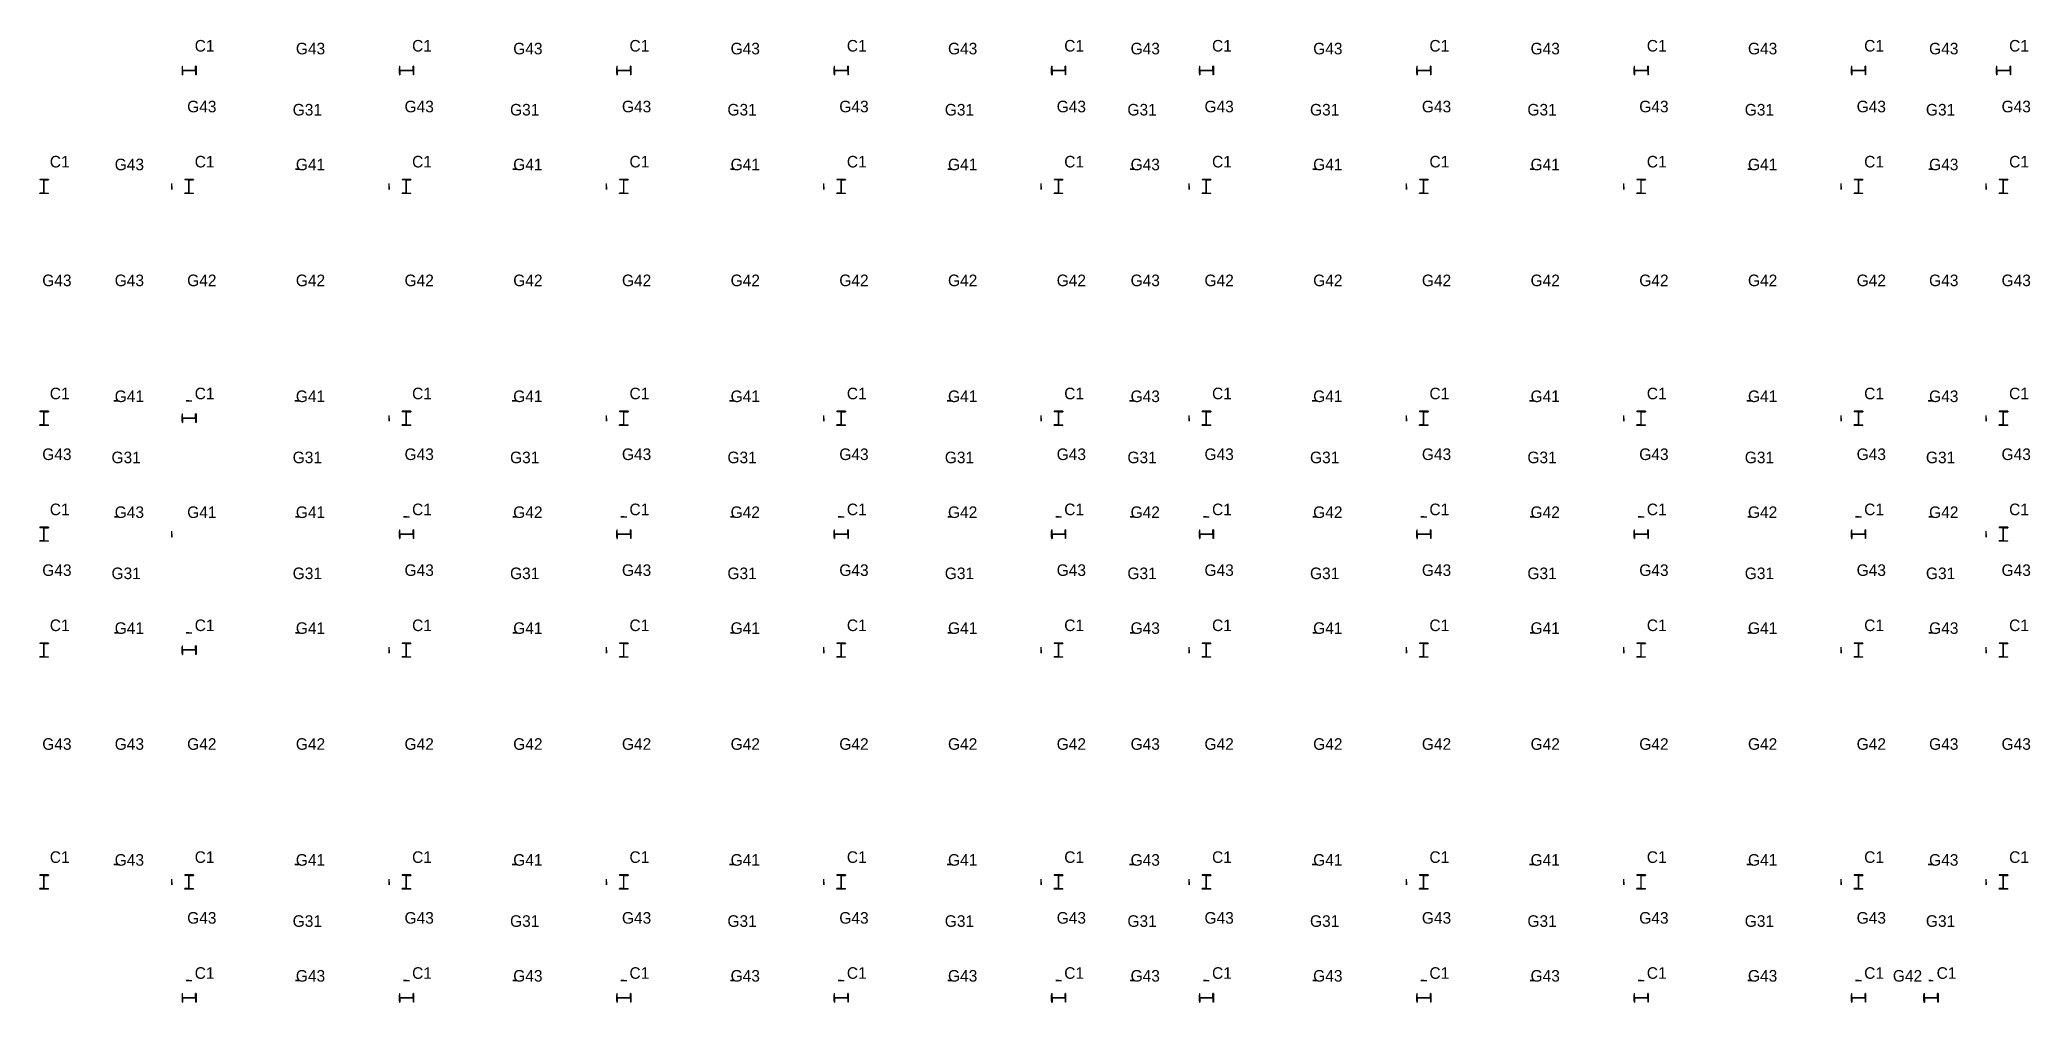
# Model space of a CAD drawing. Extents: x 0 to 468522, y -150 to 33063.
# Drawn here: x 399850 to 468522, y -150 to 33063 of the extents above; entities that cross this region are included whole.
import ezdxf
from ezdxf.enums import TextEntityAlignment as Align

# ---------------------------------------------------------------- set-up
doc = ezdxf.new("R2010")
doc.units = 0

msp = doc.modelspace()

# ---------------------------------------------------------------- texts
at = {"layer": 'C1'}
for p in [(405536.8, 32536.8, 9590), (413036.8, 32536.8, 9590), (420536.8, 32536.8, 9590), (428036.8, 32536.8, 9590), (435536.8, 32536.8, 9590), (440636.8, 32536.8, 9590), (448136.8, 32536.8, 9590), (455636.8, 32536.8, 9590), (463136.8, 32536.8, 9590), (468136.8, 32536.8, 9590), (400536.8, 28536.8, 9590), (405536.8, 28536.8, 9590), (413036.8, 28536.8, 9590), (420536.8, 28536.8, 9590), (428036.8, 28536.8, 9590), (435536.8, 28536.8, 9590), (440636.8, 28536.8, 9590), (448136.8, 28536.8, 9590), (455636.8, 28536.8, 9590), (463136.8, 28536.8, 9590), (468136.8, 28536.8, 9590), (400536.8, 20536.8, 9590), (405536.8, 20536.8, 9590), (413036.8, 20536.8, 9590), (420536.8, 20536.8, 9590), (428036.8, 20536.8, 9590), (435536.8, 20536.8, 9590), (440636.8, 20536.8, 9590), (448136.8, 20536.8, 9590), (455636.8, 20536.8, 9590), (463136.8, 20536.8, 9590), (468136.8, 20536.8, 9590), (400536.8, 16536.8, 9590), (413036.8, 16536.8, 9590), (420536.8, 16536.8, 9590), (428036.8, 16536.8, 9590), (435536.8, 16536.8, 9590), (440636.8, 16536.8, 9590), (448136.8, 16536.8, 9590), (455636.8, 16536.8, 9590), (463136.8, 16536.8, 9590), (468136.8, 16536.8, 9590), (400536.8, 12536.8, 9590), (405536.8, 12536.8, 9590), (413036.8, 12536.8, 9590), (420536.8, 12536.8, 9590), (428036.8, 12536.8, 9590), (435536.8, 12536.8, 9590), (440636.8, 12536.8, 9590), (448136.8, 12536.8, 9590), (455636.8, 12536.8, 9590), (463136.8, 12536.8, 9590), (468136.8, 12536.8, 9590), (400536.8, 4536.8, 9590), (405536.8, 4536.8, 9590), (413036.8, 4536.8, 9590), (420536.8, 4536.8, 9590), (428036.8, 4536.8, 9590), (435536.8, 4536.8, 9590), (440636.8, 4536.8, 9590), (448136.8, 4536.8, 9590), (455636.8, 4536.8, 9590), (463136.8, 4536.8, 9590), (468136.8, 4536.8, 9590), (405536.8, 536.8, 9590), (413036.8, 536.8, 9590), (420536.8, 536.8, 9590), (428036.8, 536.8, 9590), (435536.8, 536.8, 9590), (440636.8, 536.8, 9590), (448136.8, 536.8, 9590), (455636.8, 536.8, 9590), (463136.8, 536.8, 9590), (465636.8, 536.8, 9590)]:
    msp.add_text('C1', height=400, dxfattribs=at).set_placement(p, align=Align.BOTTOM_CENTER)
at = {"layer": 'G31'}
for p in [(409080, 30330, 9590), (416580, 30330, 9590), (424080, 30330, 9590), (431580, 30330, 9590), (437880, 30330, 9590), (444180, 30330, 9590), (451680, 30330, 9590), (459180, 30330, 9590), (465430, 30330, 9590), (402830, 18330, 9590), (409080, 18330, 9590), (416580, 18330, 9590), (424080, 18330, 9590), (431580, 18330, 9590), (437880, 18330, 9590), (444180, 18330, 9590), (451680, 18330, 9590), (459180, 18330, 9590), (465430, 18330, 9590), (402830, 14330, 9590), (409080, 14330, 9590), (416580, 14330, 9590), (424080, 14330, 9590), (431580, 14330, 9590), (437880, 14330, 9590), (444180, 14330, 9590), (451680, 14330, 9590), (459180, 14330, 9590), (465430, 14330, 9590), (409080, 2330, 9590), (416580, 2330, 9590), (424080, 2330, 9590), (431580, 2330, 9590), (437880, 2330, 9590), (444180, 2330, 9590), (451680, 2330, 9590), (459180, 2330, 9590), (465430, 2330, 9590)]:
    msp.add_text('G31', height=400, dxfattribs=at).set_placement(p, align=Align.BOTTOM_CENTER)
at = {"layer": 'G41'}
for p in [(409190, 28440, 9590), (416690, 28440, 9590), (424190, 28440, 9590), (431690, 28440, 9590), (444290, 28440, 9590), (451790, 28440, 9590), (459290, 28440, 9590), (402940, 20440, 9590), (409190, 20440, 9590), (416690, 20440, 9590), (424190, 20440, 9590), (431690, 20440, 9590), (444290, 20440, 9590), (451790, 20440, 9590), (459290, 20440, 9590), (405440, 16440, 9590), (409190, 16440, 9590), (402940, 12440, 9590), (409190, 12440, 9590), (416690, 12440, 9590), (424190, 12440, 9590), (431690, 12440, 9590), (444290, 12440, 9590), (451790, 12440, 9590), (459290, 12440, 9590), (409190, 4440, 9590), (416690, 4440, 9590), (424190, 4440, 9590), (431690, 4440, 9590), (444290, 4440, 9590), (451790, 4440, 9590), (459290, 4440, 9590)]:
    msp.add_text('G41', height=400, dxfattribs=at).set_placement(p, align=Align.BOTTOM_CENTER)
at = {"layer": 'G42'}
for p in [(405440, 24440, 9590), (409190, 24440, 9590), (412940, 24440, 9590), (416690, 24440, 9590), (420440, 24440, 9590), (424190, 24440, 9590), (427940, 24440, 9590), (431690, 24440, 9590), (435440, 24440, 9590), (440540, 24440, 9590), (444290, 24440, 9590), (448040, 24440, 9590), (451790, 24440, 9590), (455540, 24440, 9590), (459290, 24440, 9590), (463040, 24440, 9590), (416690, 16440, 9590), (424190, 16440, 9590), (431690, 16440, 9590), (437990, 16440, 9590), (444290, 16440, 9590), (451790, 16440, 9590), (459290, 16440, 9590), (465540, 16440, 9590), (405440, 8440, 9590), (409190, 8440, 9590), (412940, 8440, 9590), (416690, 8440, 9590), (420440, 8440, 9590), (424190, 8440, 9590), (427940, 8440, 9590), (431690, 8440, 9590), (435440, 8440, 9590), (440540, 8440, 9590), (444290, 8440, 9590), (448040, 8440, 9590), (451790, 8440, 9590), (455540, 8440, 9590), (459290, 8440, 9590), (463040, 8440, 9590), (464290, 440, 9590)]:
    msp.add_text('G42', height=400, dxfattribs=at).set_placement(p, align=Align.BOTTOM_CENTER)
at = {"layer": 'G43'}
for p in [(409190, 32440, 9590), (416690, 32440, 9590), (424190, 32440, 9590), (431690, 32440, 9590), (437990, 32440, 9590), (444290, 32440, 9590), (451790, 32440, 9590), (459290, 32440, 9590), (465540, 32440, 9590), (405440, 30440, 9590), (412940, 30440, 9590), (420440, 30440, 9590), (427940, 30440, 9590), (435440, 30440, 9590), (440540, 30440, 9590), (448040, 30440, 9590), (455540, 30440, 9590), (463040, 30440, 9590), (468040, 30440, 9590), (402940, 28440, 9590), (437990, 28440, 9590), (465540, 28440, 9590), (400440, 24440, 9590), (402940, 24440, 9590), (437990, 24440, 9590), (465540, 24440, 9590), (468040, 24440, 9590), (437990, 20440, 9590), (465540, 20440, 9590), (400440, 18440, 9590), (412940, 18440, 9590), (420440, 18440, 9590), (427940, 18440, 9590), (435440, 18440, 9590), (440540, 18440, 9590), (448040, 18440, 9590), (455540, 18440, 9590), (463040, 18440, 9590), (468040, 18440, 9590), (402940, 16440, 9590), (400440, 14440, 9590), (412940, 14440, 9590), (420440, 14440, 9590), (427940, 14440, 9590), (435440, 14440, 9590), (440540, 14440, 9590), (448040, 14440, 9590), (455540, 14440, 9590), (463040, 14440, 9590), (468040, 14440, 9590), (437990, 12440, 9590), (465540, 12440, 9590), (400440, 8440, 9590), (402940, 8440, 9590), (437990, 8440, 9590), (465540, 8440, 9590), (468040, 8440, 9590), (402940, 4440, 9590), (437990, 4440, 9590), (465540, 4440, 9590), (405440, 2440, 9590), (412940, 2440, 9590), (420440, 2440, 9590), (427940, 2440, 9590), (435440, 2440, 9590), (440540, 2440, 9590), (448040, 2440, 9590), (455540, 2440, 9590), (463040, 2440, 9590), (409190, 440, 9590), (416690, 440, 9590), (424190, 440, 9590), (431690, 440, 9590), (437990, 440, 9590), (444290, 440, 9590), (451790, 440, 9590), (459290, 440, 9590)]:
    msp.add_text('G43', height=400, dxfattribs=at).set_placement(p, align=Align.BOTTOM_CENTER)

# ---------------------------------------------------------------- linework, layer by layer
at = {"layer": 'C1'}
for p, q in [((404756, 32150, 6460), (404756, 31850, 6460)), ((404756, 32150, 6460), (404774, 32150, 6460)), ((404756, 31850, 6460), (404774, 31850, 6460)), ((404774, 32005.5, 6460), (404774, 32150, 6460)), ((405226, 32005.5, 6460), (404774, 32005.5, 6460)), ((404774, 32005.5, 6460), (404774, 32005.5, 6460)), ((404774, 32005.5, 6460), (404774, 32005.5, 6460)), ((404774, 32005.5, 6460), (404774, 32005.5, 6460)), ((405226, 31994.5, 6460), (404774, 31994.5, 6460)), ((404774, 31994.5, 6460), (404774, 31994.5, 6460)), ((404774, 31994.5, 6460), (404774, 31994.5, 6460)), ((404774, 31994.5, 6460), (404774, 31994.5, 6460)), ((404774, 31994.5, 6460), (404774, 31850, 6460)), ((405226, 32005.5, 6460), (405226, 32150, 6460)), ((405244, 32150, 6460), (405226, 32150, 6460)), ((405226, 32005.5, 6460), (405226, 32005.5, 6460)), ((405226, 32005.5, 6460), (405226, 32005.5, 6460)), ((405226, 32005.5, 6460), (405226, 32005.5, 6460)), ((405226, 31994.5, 6460), (405226, 31994.5, 6460)), ((405226, 31994.5, 6460), (405226, 31994.5, 6460)), ((405226, 31994.5, 6460), (405226, 31994.5, 6460)), ((405226, 31994.5, 6460), (405226, 31850, 6460)), ((405244, 31850, 6460), (405226, 31850, 6460)), ((405244, 32150, 6460), (405244, 31850, 6460)), ((412256, 32150, 6460), (412256, 31850, 6460)), ((412256, 32150, 6460), (412274, 32150, 6460)), ((412256, 31850, 6460), (412274, 31850, 6460)), ((412274, 32005.5, 6460), (412274, 32150, 6460)), ((412726, 32005.5, 6460), (412274, 32005.5, 6460)), ((412274, 32005.5, 6460), (412274, 32005.5, 6460)), ((412274, 32005.5, 6460), (412274, 32005.5, 6460)), ((412274, 32005.5, 6460), (412274, 32005.5, 6460)), ((412726, 31994.5, 6460), (412274, 31994.5, 6460)), ((412274, 31994.5, 6460), (412274, 31994.5, 6460)), ((412274, 31994.5, 6460), (412274, 31994.5, 6460)), ((412274, 31994.5, 6460), (412274, 31994.5, 6460)), ((412274, 31994.5, 6460), (412274, 31850, 6460)), ((412726, 32005.5, 6460), (412726, 32150, 6460)), ((412744, 32150, 6460), (412726, 32150, 6460)), ((412726, 32005.5, 6460), (412726, 32005.5, 6460)), ((412726, 32005.5, 6460), (412726, 32005.5, 6460)), ((412726, 32005.5, 6460), (412726, 32005.5, 6460)), ((412726, 31994.5, 6460), (412726, 31994.5, 6460)), ((412726, 31994.5, 6460), (412726, 31994.5, 6460)), ((412726, 31994.5, 6460), (412726, 31994.5, 6460)), ((412726, 31994.5, 6460), (412726, 31850, 6460)), ((412744, 31850, 6460), (412726, 31850, 6460)), ((412744, 32150, 6460), (412744, 31850, 6460)), ((419756, 32150, 6460), (419756, 31850, 6460)), ((419756, 32150, 6460), (419774, 32150, 6460)), ((419756, 31850, 6460), (419774, 31850, 6460)), ((419774, 32005.5, 6460), (419774, 32150, 6460)), ((420226, 32005.5, 6460), (419774, 32005.5, 6460)), ((419774, 32005.5, 6460), (419774, 32005.5, 6460)), ((419774, 32005.5, 6460), (419774, 32005.5, 6460)), ((419774, 32005.5, 6460), (419774, 32005.5, 6460)), ((420226, 31994.5, 6460), (419774, 31994.5, 6460)), ((419774, 31994.5, 6460), (419774, 31994.5, 6460)), ((419774, 31994.5, 6460), (419774, 31994.5, 6460)), ((419774, 31994.5, 6460), (419774, 31994.5, 6460)), ((419774, 31994.5, 6460), (419774, 31850, 6460)), ((420226, 32005.5, 6460), (420226, 32150, 6460)), ((420244, 32150, 6460), (420226, 32150, 6460)), ((420226, 32005.5, 6460), (420226, 32005.5, 6460)), ((420226, 32005.5, 6460), (420226, 32005.5, 6460)), ((420226, 32005.5, 6460), (420226, 32005.5, 6460)), ((420226, 31994.5, 6460), (420226, 31994.5, 6460)), ((420226, 31994.5, 6460), (420226, 31994.5, 6460)), ((420226, 31994.5, 6460), (420226, 31994.5, 6460)), ((420226, 31994.5, 6460), (420226, 31850, 6460)), ((420244, 31850, 6460), (420226, 31850, 6460)), ((420244, 32150, 6460), (420244, 31850, 6460)), ((427256, 32150, 6460), (427256, 31850, 6460)), ((427256, 32150, 6460), (427274, 32150, 6460)), ((427256, 31850, 6460), (427274, 31850, 6460)), ((427274, 32005.5, 6460), (427274, 32150, 6460)), ((427726, 32005.5, 6460), (427274, 32005.5, 6460)), ((427274, 32005.5, 6460), (427274, 32005.5, 6460)), ((427274, 32005.5, 6460), (427274, 32005.5, 6460)), ((427274, 32005.5, 6460), (427274, 32005.5, 6460)), ((427726, 31994.5, 6460), (427274, 31994.5, 6460)), ((427274, 31994.5, 6460), (427274, 31994.5, 6460)), ((427274, 31994.5, 6460), (427274, 31994.5, 6460)), ((427274, 31994.5, 6460), (427274, 31994.5, 6460)), ((427274, 31994.5, 6460), (427274, 31850, 6460)), ((427726, 32005.5, 6460), (427726, 32150, 6460)), ((427744, 32150, 6460), (427726, 32150, 6460)), ((427726, 32005.5, 6460), (427726, 32005.5, 6460)), ((427726, 32005.5, 6460), (427726, 32005.5, 6460)), ((427726, 32005.5, 6460), (427726, 32005.5, 6460)), ((427726, 31994.5, 6460), (427726, 31994.5, 6460)), ((427726, 31994.5, 6460), (427726, 31994.5, 6460)), ((427726, 31994.5, 6460), (427726, 31994.5, 6460)), ((427726, 31994.5, 6460), (427726, 31850, 6460)), ((427744, 31850, 6460), (427726, 31850, 6460)), ((427744, 32150, 6460), (427744, 31850, 6460)), ((434756, 32150, 6460), (434756, 31850, 6460)), ((434756, 32150, 6460), (434774, 32150, 6460)), ((434756, 31850, 6460), (434774, 31850, 6460)), ((434774, 32005.5, 6460), (434774, 32150, 6460)), ((435226, 32005.5, 6460), (434774, 32005.5, 6460)), ((434774, 32005.5, 6460), (434774, 32005.5, 6460)), ((434774, 32005.5, 6460), (434774, 32005.5, 6460)), ((434774, 32005.5, 6460), (434774, 32005.5, 6460)), ((435226, 31994.5, 6460), (434774, 31994.5, 6460)), ((434774, 31994.5, 6460), (434774, 31994.5, 6460)), ((434774, 31994.5, 6460), (434774, 31994.5, 6460)), ((434774, 31994.5, 6460), (434774, 31994.5, 6460)), ((434774, 31994.5, 6460), (434774, 31850, 6460)), ((435226, 32005.5, 6460), (435226, 32150, 6460)), ((435244, 32150, 6460), (435226, 32150, 6460)), ((435226, 32005.5, 6460), (435226, 32005.5, 6460)), ((435226, 32005.5, 6460), (435226, 32005.5, 6460)), ((435226, 32005.5, 6460), (435226, 32005.5, 6460)), ((435226, 31994.5, 6460), (435226, 31994.5, 6460)), ((435226, 31994.5, 6460), (435226, 31994.5, 6460)), ((435226, 31994.5, 6460), (435226, 31994.5, 6460)), ((435226, 31994.5, 6460), (435226, 31850, 6460)), ((435244, 31850, 6460), (435226, 31850, 6460)), ((435244, 32150, 6460), (435244, 31850, 6460)), ((439856, 32150, 6460), (439856, 31850, 6460)), ((439856, 32150, 6460), (439874, 32150, 6460)), ((439856, 31850, 6460), (439874, 31850, 6460)), ((439874, 32005.5, 6460), (439874, 32150, 6460)), ((440326, 32005.5, 6460), (439874, 32005.5, 6460)), ((439874, 32005.5, 6460), (439874, 32005.5, 6460)), ((439874, 32005.5, 6460), (439874, 32005.5, 6460)), ((439874, 32005.5, 6460), (439874, 32005.5, 6460)), ((440326, 31994.5, 6460), (439874, 31994.5, 6460)), ((439874, 31994.5, 6460), (439874, 31994.5, 6460)), ((439874, 31994.5, 6460), (439874, 31994.5, 6460)), ((439874, 31994.5, 6460), (439874, 31994.5, 6460)), ((439874, 31994.5, 6460), (439874, 31850, 6460)), ((440326, 32005.5, 6460), (440326, 32150, 6460)), ((440344, 32150, 6460), (440326, 32150, 6460)), ((440326, 32005.5, 6460), (440326, 32005.5, 6460)), ((440326, 32005.5, 6460), (440326, 32005.5, 6460)), ((440326, 32005.5, 6460), (440326, 32005.5, 6460)), ((440326, 31994.5, 6460), (440326, 31994.5, 6460)), ((440326, 31994.5, 6460), (440326, 31994.5, 6460)), ((440326, 31994.5, 6460), (440326, 31994.5, 6460)), ((440326, 31994.5, 6460), (440326, 31850, 6460)), ((440344, 31850, 6460), (440326, 31850, 6460)), ((440344, 32150, 6460), (440344, 31850, 6460)), ((447356, 32150, 6460), (447356, 31850, 6460)), ((447356, 32150, 6460), (447374, 32150, 6460)), ((447356, 31850, 6460), (447374, 31850, 6460)), ((447374, 32005.5, 6460), (447374, 32150, 6460)), ((447826, 32005.5, 6460), (447374, 32005.5, 6460)), ((447374, 32005.5, 6460), (447374, 32005.5, 6460)), ((447374, 32005.5, 6460), (447374, 32005.5, 6460)), ((447374, 32005.5, 6460), (447374, 32005.5, 6460)), ((447826, 31994.5, 6460), (447374, 31994.5, 6460)), ((447374, 31994.5, 6460), (447374, 31994.5, 6460)), ((447374, 31994.5, 6460), (447374, 31994.5, 6460)), ((447374, 31994.5, 6460), (447374, 31994.5, 6460)), ((447374, 31994.5, 6460), (447374, 31850, 6460)), ((447826, 32005.5, 6460), (447826, 32150, 6460)), ((447844, 32150, 6460), (447826, 32150, 6460)), ((447826, 32005.5, 6460), (447826, 32005.5, 6460)), ((447826, 32005.5, 6460), (447826, 32005.5, 6460)), ((447826, 32005.5, 6460), (447826, 32005.5, 6460)), ((447826, 31994.5, 6460), (447826, 31994.5, 6460)), ((447826, 31994.5, 6460), (447826, 31994.5, 6460)), ((447826, 31994.5, 6460), (447826, 31994.5, 6460)), ((447826, 31994.5, 6460), (447826, 31850, 6460)), ((447844, 31850, 6460), (447826, 31850, 6460)), ((447844, 32150, 6460), (447844, 31850, 6460)), ((454856, 32150, 6460), (454856, 31850, 6460)), ((454856, 32150, 6460), (454874, 32150, 6460)), ((454856, 31850, 6460), (454874, 31850, 6460)), ((454874, 32005.5, 6460), (454874, 32150, 6460)), ((455326, 32005.5, 6460), (454874, 32005.5, 6460)), ((454874, 32005.5, 6460), (454874, 32005.5, 6460)), ((454874, 32005.5, 6460), (454874, 32005.5, 6460)), ((454874, 32005.5, 6460), (454874, 32005.5, 6460)), ((455326, 31994.5, 6460), (454874, 31994.5, 6460)), ((454874, 31994.5, 6460), (454874, 31994.5, 6460)), ((454874, 31994.5, 6460), (454874, 31994.5, 6460)), ((454874, 31994.5, 6460), (454874, 31994.5, 6460)), ((454874, 31994.5, 6460), (454874, 31850, 6460)), ((455326, 32005.5, 6460), (455326, 32150, 6460)), ((455344, 32150, 6460), (455326, 32150, 6460)), ((455326, 32005.5, 6460), (455326, 32005.5, 6460)), ((455326, 32005.5, 6460), (455326, 32005.5, 6460)), ((455326, 32005.5, 6460), (455326, 32005.5, 6460)), ((455326, 31994.5, 6460), (455326, 31994.5, 6460)), ((455326, 31994.5, 6460), (455326, 31994.5, 6460)), ((455326, 31994.5, 6460), (455326, 31994.5, 6460)), ((455326, 31994.5, 6460), (455326, 31850, 6460)), ((455344, 31850, 6460), (455326, 31850, 6460)), ((455344, 32150, 6460), (455344, 31850, 6460)), ((462356, 32150, 6460), (462356, 31850, 6460)), ((462356, 32150, 6460), (462374, 32150, 6460)), ((462356, 31850, 6460), (462374, 31850, 6460)), ((462374, 32005.5, 6460), (462374, 32150, 6460)), ((462826, 32005.5, 6460), (462374, 32005.5, 6460)), ((462374, 32005.5, 6460), (462374, 32005.5, 6460)), ((462374, 32005.5, 6460), (462374, 32005.5, 6460)), ((462374, 32005.5, 6460), (462374, 32005.5, 6460)), ((462826, 31994.5, 6460), (462374, 31994.5, 6460)), ((462374, 31994.5, 6460), (462374, 31994.5, 6460)), ((462374, 31994.5, 6460), (462374, 31994.5, 6460)), ((462374, 31994.5, 6460), (462374, 31994.5, 6460)), ((462374, 31994.5, 6460), (462374, 31850, 6460)), ((462826, 32005.5, 6460), (462826, 32150, 6460)), ((462844, 32150, 6460), (462826, 32150, 6460)), ((462826, 32005.5, 6460), (462826, 32005.5, 6460)), ((462826, 32005.5, 6460), (462826, 32005.5, 6460)), ((462826, 32005.5, 6460), (462826, 32005.5, 6460)), ((462826, 31994.5, 6460), (462826, 31994.5, 6460)), ((462826, 31994.5, 6460), (462826, 31994.5, 6460)), ((462826, 31994.5, 6460), (462826, 31994.5, 6460)), ((462826, 31994.5, 6460), (462826, 31850, 6460)), ((462844, 31850, 6460), (462826, 31850, 6460)), ((462844, 32150, 6460), (462844, 31850, 6460)), ((467356, 32150, 6460), (467356, 31850, 6460)), ((467356, 32150, 6460), (467374, 32150, 6460)), ((467356, 31850, 6460), (467374, 31850, 6460)), ((467374, 32005.5, 6460), (467374, 32150, 6460)), ((467826, 32005.5, 6460), (467374, 32005.5, 6460)), ((467374, 32005.5, 6460), (467374, 32005.5, 6460)), ((467374, 32005.5, 6460), (467374, 32005.5, 6460)), ((467374, 32005.5, 6460), (467374, 32005.5, 6460)), ((467826, 31994.5, 6460), (467374, 31994.5, 6460)), ((467374, 31994.5, 6460), (467374, 31994.5, 6460)), ((467374, 31994.5, 6460), (467374, 31994.5, 6460)), ((467374, 31994.5, 6460), (467374, 31994.5, 6460)), ((467374, 31994.5, 6460), (467374, 31850, 6460)), ((467826, 32005.5, 6460), (467826, 32150, 6460)), ((467844, 32150, 6460), (467826, 32150, 6460)), ((467826, 32005.5, 6460), (467826, 32005.5, 6460)), ((467826, 32005.5, 6460), (467826, 32005.5, 6460)), ((467826, 32005.5, 6460), (467826, 32005.5, 6460)), ((467826, 31994.5, 6460), (467826, 31994.5, 6460)), ((467826, 31994.5, 6460), (467826, 31994.5, 6460)), ((467826, 31994.5, 6460), (467826, 31994.5, 6460)), ((467826, 31994.5, 6460), (467826, 31850, 6460)), ((467844, 31850, 6460), (467826, 31850, 6460)), ((467844, 32150, 6460), (467844, 31850, 6460)), ((400150, 28244, 6460), (399850, 28244, 6460)), ((399850, 28244, 6460), (399850, 28226, 6460)), ((399994.5, 28226, 6460), (399850, 28226, 6460)), ((399994.5, 27774, 6460), (399994.5, 28226, 6460)), ((399994.5, 28226, 6460), (399994.5, 28226, 6460)), ((399994.5, 28226, 6460), (399994.5, 28226, 6460)), ((399994.5, 28226, 6460), (399994.5, 28226, 6460)), ((400005.5, 27774, 6460), (400005.5, 28226, 6460)), ((400005.5, 28226, 6460), (400005.5, 28226, 6460)), ((400005.5, 28226, 6460), (400005.5, 28226, 6460)), ((400005.5, 28226, 6460), (400005.5, 28226, 6460)), ((400005.5, 28226, 6460), (400150, 28226, 6460)), ((400150, 28244, 6460), (400150, 28226, 6460)), ((405150, 28244, 6460), (404850, 28244, 6460)), ((404850, 28244, 6460), (404850, 28226, 6460)), ((404994.5, 28226, 6460), (404850, 28226, 6460)), ((404994.5, 27774, 6460), (404994.5, 28226, 6460)), ((404994.5, 28226, 6460), (404994.5, 28226, 6460)), ((404994.5, 28226, 6460), (404994.5, 28226, 6460)), ((404994.5, 28226, 6460), (404994.5, 28226, 6460)), ((405005.5, 27774, 6460), (405005.5, 28226, 6460)), ((405005.5, 28226, 6460), (405005.5, 28226, 6460)), ((405005.5, 28226, 6460), (405005.5, 28226, 6460)), ((405005.5, 28226, 6460), (405005.5, 28226, 6460)), ((405005.5, 28226, 6460), (405150, 28226, 6460)), ((405150, 28244, 6460), (405150, 28226, 6460)), ((412650, 28244, 6460), (412350, 28244, 6460)), ((412350, 28244, 6460), (412350, 28226, 6460)), ((412494.5, 28226, 6460), (412350, 28226, 6460)), ((412494.5, 27774, 6460), (412494.5, 28226, 6460)), ((412494.5, 28226, 6460), (412494.5, 28226, 6460)), ((412494.5, 28226, 6460), (412494.5, 28226, 6460)), ((412494.5, 28226, 6460), (412494.5, 28226, 6460)), ((412505.5, 27774, 6460), (412505.5, 28226, 6460)), ((412505.5, 28226, 6460), (412505.5, 28226, 6460)), ((412505.5, 28226, 6460), (412505.5, 28226, 6460)), ((412505.5, 28226, 6460), (412505.5, 28226, 6460)), ((412505.5, 28226, 6460), (412650, 28226, 6460)), ((412650, 28244, 6460), (412650, 28226, 6460)), ((420150, 28244, 6460), (419850, 28244, 6460)), ((419850, 28244, 6460), (419850, 28226, 6460)), ((419994.5, 28226, 6460), (419850, 28226, 6460)), ((419994.5, 27774, 6460), (419994.5, 28226, 6460)), ((419994.5, 28226, 6460), (419994.5, 28226, 6460)), ((419994.5, 28226, 6460), (419994.5, 28226, 6460)), ((419994.5, 28226, 6460), (419994.5, 28226, 6460)), ((420005.5, 27774, 6460), (420005.5, 28226, 6460)), ((420005.5, 28226, 6460), (420005.5, 28226, 6460)), ((420005.5, 28226, 6460), (420005.5, 28226, 6460)), ((420005.5, 28226, 6460), (420005.5, 28226, 6460)), ((420005.5, 28226, 6460), (420150, 28226, 6460)), ((420150, 28244, 6460), (420150, 28226, 6460)), ((427650, 28244, 6460), (427350, 28244, 6460)), ((427350, 28244, 6460), (427350, 28226, 6460)), ((427494.5, 28226, 6460), (427350, 28226, 6460)), ((427494.5, 27774, 6460), (427494.5, 28226, 6460)), ((427494.5, 28226, 6460), (427494.5, 28226, 6460)), ((427494.5, 28226, 6460), (427494.5, 28226, 6460)), ((427494.5, 28226, 6460), (427494.5, 28226, 6460)), ((427505.5, 27774, 6460), (427505.5, 28226, 6460)), ((427505.5, 28226, 6460), (427505.5, 28226, 6460)), ((427505.5, 28226, 6460), (427505.5, 28226, 6460)), ((427505.5, 28226, 6460), (427505.5, 28226, 6460)), ((427505.5, 28226, 6460), (427650, 28226, 6460)), ((427650, 28244, 6460), (427650, 28226, 6460)), ((435150, 28244, 6460), (434850, 28244, 6460)), ((434850, 28244, 6460), (434850, 28226, 6460)), ((434994.5, 28226, 6460), (434850, 28226, 6460)), ((434994.5, 27774, 6460), (434994.5, 28226, 6460)), ((434994.5, 28226, 6460), (434994.5, 28226, 6460)), ((434994.5, 28226, 6460), (434994.5, 28226, 6460)), ((434994.5, 28226, 6460), (434994.5, 28226, 6460)), ((435005.5, 27774, 6460), (435005.5, 28226, 6460)), ((435005.5, 28226, 6460), (435005.5, 28226, 6460)), ((435005.5, 28226, 6460), (435005.5, 28226, 6460)), ((435005.5, 28226, 6460), (435005.5, 28226, 6460)), ((435005.5, 28226, 6460), (435150, 28226, 6460)), ((435150, 28244, 6460), (435150, 28226, 6460)), ((440250, 28244, 6460), (439950, 28244, 6460)), ((439950, 28244, 6460), (439950, 28226, 6460)), ((440094.5, 28226, 6460), (439950, 28226, 6460)), ((440094.5, 27774, 6460), (440094.5, 28226, 6460)), ((440094.5, 28226, 6460), (440094.5, 28226, 6460)), ((440094.5, 28226, 6460), (440094.5, 28226, 6460)), ((440094.5, 28226, 6460), (440094.5, 28226, 6460)), ((440105.5, 27774, 6460), (440105.5, 28226, 6460)), ((440105.5, 28226, 6460), (440105.5, 28226, 6460)), ((440105.5, 28226, 6460), (440105.5, 28226, 6460)), ((440105.5, 28226, 6460), (440105.5, 28226, 6460)), ((440105.5, 28226, 6460), (440250, 28226, 6460)), ((440250, 28244, 6460), (440250, 28226, 6460)), ((447750, 28244, 6460), (447450, 28244, 6460)), ((447450, 28244, 6460), (447450, 28226, 6460)), ((447594.5, 28226, 6460), (447450, 28226, 6460)), ((447594.5, 27774, 6460), (447594.5, 28226, 6460)), ((447594.5, 28226, 6460), (447594.5, 28226, 6460)), ((447594.5, 28226, 6460), (447594.5, 28226, 6460)), ((447594.5, 28226, 6460), (447594.5, 28226, 6460)), ((447605.5, 27774, 6460), (447605.5, 28226, 6460)), ((447605.5, 28226, 6460), (447605.5, 28226, 6460)), ((447605.5, 28226, 6460), (447605.5, 28226, 6460)), ((447605.5, 28226, 6460), (447605.5, 28226, 6460)), ((447605.5, 28226, 6460), (447750, 28226, 6460)), ((447750, 28244, 6460), (447750, 28226, 6460)), ((455250, 28244, 6460), (454950, 28244, 6460)), ((454950, 28244, 6460), (454950, 28226, 6460)), ((455094.5, 28226, 6460), (454950, 28226, 6460)), ((455094.5, 27774, 6460), (455094.5, 28226, 6460)), ((455094.5, 28226, 6460), (455094.5, 28226, 6460)), ((455094.5, 28226, 6460), (455094.5, 28226, 6460)), ((455094.5, 28226, 6460), (455094.5, 28226, 6460)), ((455105.5, 27774, 6460), (455105.5, 28226, 6460)), ((455105.5, 28226, 6460), (455105.5, 28226, 6460)), ((455105.5, 28226, 6460), (455105.5, 28226, 6460)), ((455105.5, 28226, 6460), (455105.5, 28226, 6460)), ((455105.5, 28226, 6460), (455250, 28226, 6460)), ((455250, 28244, 6460), (455250, 28226, 6460)), ((462750, 28244, 6460), (462450, 28244, 6460)), ((462450, 28244, 6460), (462450, 28226, 6460)), ((462594.5, 28226, 6460), (462450, 28226, 6460)), ((462594.5, 27774, 6460), (462594.5, 28226, 6460)), ((462594.5, 28226, 6460), (462594.5, 28226, 6460)), ((462594.5, 28226, 6460), (462594.5, 28226, 6460)), ((462594.5, 28226, 6460), (462594.5, 28226, 6460)), ((462605.5, 27774, 6460), (462605.5, 28226, 6460)), ((462605.5, 28226, 6460), (462605.5, 28226, 6460)), ((462605.5, 28226, 6460), (462605.5, 28226, 6460)), ((462605.5, 28226, 6460), (462605.5, 28226, 6460)), ((462605.5, 28226, 6460), (462750, 28226, 6460)), ((462750, 28244, 6460), (462750, 28226, 6460)), ((467750, 28244, 6460), (467450, 28244, 6460)), ((467450, 28244, 6460), (467450, 28226, 6460)), ((467594.5, 28226, 6460), (467450, 28226, 6460)), ((467594.5, 27774, 6460), (467594.5, 28226, 6460)), ((467594.5, 28226, 6460), (467594.5, 28226, 6460)), ((467594.5, 28226, 6460), (467594.5, 28226, 6460)), ((467594.5, 28226, 6460), (467594.5, 28226, 6460)), ((467605.5, 27774, 6460), (467605.5, 28226, 6460)), ((467605.5, 28226, 6460), (467605.5, 28226, 6460)), ((467605.5, 28226, 6460), (467605.5, 28226, 6460)), ((467605.5, 28226, 6460), (467605.5, 28226, 6460)), ((467605.5, 28226, 6460), (467750, 28226, 6460)), ((467750, 28244, 6460), (467750, 28226, 6460)), ((399994.5, 27774, 6460), (399850, 27774, 6460)), ((399850, 27756, 6460), (399850, 27774, 6460)), ((400150, 27756, 6460), (399850, 27756, 6460)), ((399994.5, 27774, 6460), (399994.5, 27774, 6460)), ((399994.5, 27774, 6460), (399994.5, 27774, 6460)), ((399994.5, 27774, 6460), (399994.5, 27774, 6460)), ((400005.5, 27774, 6460), (400005.5, 27774, 6460)), ((400005.5, 27774, 6460), (400005.5, 27774, 6460)), ((400005.5, 27774, 6460), (400005.5, 27774, 6460)), ((400005.5, 27774, 6460), (400150, 27774, 6460)), ((400150, 27756, 6460), (400150, 27774, 6460)), ((404994.5, 27774, 6460), (404850, 27774, 6460)), ((404850, 27756, 6460), (404850, 27774, 6460)), ((405150, 27756, 6460), (404850, 27756, 6460)), ((404994.5, 27774, 6460), (404994.5, 27774, 6460)), ((404994.5, 27774, 6460), (404994.5, 27774, 6460)), ((404994.5, 27774, 6460), (404994.5, 27774, 6460)), ((405005.5, 27774, 6460), (405005.5, 27774, 6460)), ((405005.5, 27774, 6460), (405005.5, 27774, 6460)), ((405005.5, 27774, 6460), (405005.5, 27774, 6460)), ((405005.5, 27774, 6460), (405150, 27774, 6460)), ((405150, 27756, 6460), (405150, 27774, 6460)), ((412494.5, 27774, 6460), (412350, 27774, 6460)), ((412350, 27756, 6460), (412350, 27774, 6460)), ((412650, 27756, 6460), (412350, 27756, 6460)), ((412494.5, 27774, 6460), (412494.5, 27774, 6460)), ((412494.5, 27774, 6460), (412494.5, 27774, 6460)), ((412494.5, 27774, 6460), (412494.5, 27774, 6460)), ((412505.5, 27774, 6460), (412505.5, 27774, 6460)), ((412505.5, 27774, 6460), (412505.5, 27774, 6460)), ((412505.5, 27774, 6460), (412505.5, 27774, 6460)), ((412505.5, 27774, 6460), (412650, 27774, 6460)), ((412650, 27756, 6460), (412650, 27774, 6460)), ((419994.5, 27774, 6460), (419850, 27774, 6460)), ((419850, 27756, 6460), (419850, 27774, 6460)), ((420150, 27756, 6460), (419850, 27756, 6460)), ((419994.5, 27774, 6460), (419994.5, 27774, 6460)), ((419994.5, 27774, 6460), (419994.5, 27774, 6460)), ((419994.5, 27774, 6460), (419994.5, 27774, 6460)), ((420005.5, 27774, 6460), (420005.5, 27774, 6460)), ((420005.5, 27774, 6460), (420005.5, 27774, 6460)), ((420005.5, 27774, 6460), (420005.5, 27774, 6460)), ((420005.5, 27774, 6460), (420150, 27774, 6460)), ((420150, 27756, 6460), (420150, 27774, 6460)), ((427494.5, 27774, 6460), (427350, 27774, 6460)), ((427350, 27756, 6460), (427350, 27774, 6460)), ((427650, 27756, 6460), (427350, 27756, 6460)), ((427494.5, 27774, 6460), (427494.5, 27774, 6460)), ((427494.5, 27774, 6460), (427494.5, 27774, 6460)), ((427494.5, 27774, 6460), (427494.5, 27774, 6460)), ((427505.5, 27774, 6460), (427505.5, 27774, 6460)), ((427505.5, 27774, 6460), (427505.5, 27774, 6460)), ((427505.5, 27774, 6460), (427505.5, 27774, 6460)), ((427505.5, 27774, 6460), (427650, 27774, 6460)), ((427650, 27756, 6460), (427650, 27774, 6460)), ((434994.5, 27774, 6460), (434850, 27774, 6460)), ((434850, 27756, 6460), (434850, 27774, 6460)), ((435150, 27756, 6460), (434850, 27756, 6460)), ((434994.5, 27774, 6460), (434994.5, 27774, 6460)), ((434994.5, 27774, 6460), (434994.5, 27774, 6460)), ((434994.5, 27774, 6460), (434994.5, 27774, 6460)), ((435005.5, 27774, 6460), (435005.5, 27774, 6460)), ((435005.5, 27774, 6460), (435005.5, 27774, 6460)), ((435005.5, 27774, 6460), (435005.5, 27774, 6460)), ((435005.5, 27774, 6460), (435150, 27774, 6460)), ((435150, 27756, 6460), (435150, 27774, 6460)), ((440094.5, 27774, 6460), (439950, 27774, 6460)), ((439950, 27756, 6460), (439950, 27774, 6460)), ((440250, 27756, 6460), (439950, 27756, 6460)), ((440094.5, 27774, 6460), (440094.5, 27774, 6460)), ((440094.5, 27774, 6460), (440094.5, 27774, 6460)), ((440094.5, 27774, 6460), (440094.5, 27774, 6460)), ((440105.5, 27774, 6460), (440105.5, 27774, 6460)), ((440105.5, 27774, 6460), (440105.5, 27774, 6460)), ((440105.5, 27774, 6460), (440105.5, 27774, 6460)), ((440105.5, 27774, 6460), (440250, 27774, 6460)), ((440250, 27756, 6460), (440250, 27774, 6460)), ((447594.5, 27774, 6460), (447450, 27774, 6460)), ((447450, 27756, 6460), (447450, 27774, 6460)), ((447750, 27756, 6460), (447450, 27756, 6460)), ((447594.5, 27774, 6460), (447594.5, 27774, 6460)), ((447594.5, 27774, 6460), (447594.5, 27774, 6460)), ((447594.5, 27774, 6460), (447594.5, 27774, 6460)), ((447605.5, 27774, 6460), (447605.5, 27774, 6460)), ((447605.5, 27774, 6460), (447605.5, 27774, 6460)), ((447605.5, 27774, 6460), (447605.5, 27774, 6460)), ((447605.5, 27774, 6460), (447750, 27774, 6460)), ((447750, 27756, 6460), (447750, 27774, 6460)), ((455094.5, 27774, 6460), (454950, 27774, 6460)), ((454950, 27756, 6460), (454950, 27774, 6460)), ((455250, 27756, 6460), (454950, 27756, 6460)), ((455094.5, 27774, 6460), (455094.5, 27774, 6460)), ((455094.5, 27774, 6460), (455094.5, 27774, 6460)), ((455094.5, 27774, 6460), (455094.5, 27774, 6460)), ((455105.5, 27774, 6460), (455105.5, 27774, 6460)), ((455105.5, 27774, 6460), (455105.5, 27774, 6460)), ((455105.5, 27774, 6460), (455105.5, 27774, 6460)), ((455105.5, 27774, 6460), (455250, 27774, 6460)), ((455250, 27756, 6460), (455250, 27774, 6460)), ((462594.5, 27774, 6460), (462450, 27774, 6460)), ((462450, 27756, 6460), (462450, 27774, 6460)), ((462750, 27756, 6460), (462450, 27756, 6460)), ((462594.5, 27774, 6460), (462594.5, 27774, 6460)), ((462594.5, 27774, 6460), (462594.5, 27774, 6460)), ((462594.5, 27774, 6460), (462594.5, 27774, 6460)), ((462605.5, 27774, 6460), (462605.5, 27774, 6460)), ((462605.5, 27774, 6460), (462605.5, 27774, 6460)), ((462605.5, 27774, 6460), (462605.5, 27774, 6460)), ((462605.5, 27774, 6460), (462750, 27774, 6460)), ((462750, 27756, 6460), (462750, 27774, 6460)), ((467594.5, 27774, 6460), (467450, 27774, 6460)), ((467450, 27756, 6460), (467450, 27774, 6460)), ((467750, 27756, 6460), (467450, 27756, 6460)), ((467594.5, 27774, 6460), (467594.5, 27774, 6460)), ((467594.5, 27774, 6460), (467594.5, 27774, 6460)), ((467594.5, 27774, 6460), (467594.5, 27774, 6460)), ((467605.5, 27774, 6460), (467605.5, 27774, 6460)), ((467605.5, 27774, 6460), (467605.5, 27774, 6460)), ((467605.5, 27774, 6460), (467605.5, 27774, 6460)), ((467605.5, 27774, 6460), (467750, 27774, 6460)), ((467750, 27756, 6460), (467750, 27774, 6460)), ((400150, 20244, 6460), (399850, 20244, 6460)), ((399850, 20244, 6460), (399850, 20226, 6460)), ((399994.5, 20226, 6460), (399850, 20226, 6460)), ((399994.5, 19774, 6460), (399994.5, 20226, 6460)), ((399994.5, 20226, 6460), (399994.5, 20226, 6460)), ((399994.5, 20226, 6460), (399994.5, 20226, 6460)), ((399994.5, 20226, 6460), (399994.5, 20226, 6460)), ((400005.5, 19774, 6460), (400005.5, 20226, 6460)), ((400005.5, 20226, 6460), (400005.5, 20226, 6460)), ((400005.5, 20226, 6460), (400005.5, 20226, 6460)), ((400005.5, 20226, 6460), (400005.5, 20226, 6460)), ((400005.5, 20226, 6460), (400150, 20226, 6460)), ((400150, 20244, 6460), (400150, 20226, 6460)), ((404756, 20150, 6460), (404756, 19850, 6460)), ((404756, 20150, 6460), (404774, 20150, 6460)), ((404774, 20005.5, 6460), (404774, 20150, 6460)), ((405226, 20005.5, 6460), (404774, 20005.5, 6460)), ((404774, 20005.5, 6460), (404774, 20005.5, 6460)), ((404774, 20005.5, 6460), (404774, 20005.5, 6460)), ((404774, 20005.5, 6460), (404774, 20005.5, 6460)), ((405226, 19994.5, 6460), (404774, 19994.5, 6460)), ((404774, 19994.5, 6460), (404774, 19994.5, 6460)), ((404774, 19994.5, 6460), (404774, 19994.5, 6460)), ((404774, 19994.5, 6460), (404774, 19994.5, 6460)), ((404774, 19994.5, 6460), (404774, 19850, 6460)), ((405226, 20005.5, 6460), (405226, 20150, 6460)), ((405244, 20150, 6460), (405226, 20150, 6460)), ((405226, 20005.5, 6460), (405226, 20005.5, 6460)), ((405226, 20005.5, 6460), (405226, 20005.5, 6460)), ((405226, 20005.5, 6460), (405226, 20005.5, 6460)), ((405226, 19994.5, 6460), (405226, 19994.5, 6460)), ((405226, 19994.5, 6460), (405226, 19994.5, 6460)), ((405226, 19994.5, 6460), (405226, 19994.5, 6460)), ((405226, 19994.5, 6460), (405226, 19850, 6460)), ((405244, 20150, 6460), (405244, 19850, 6460)), ((412650, 20244, 6460), (412350, 20244, 6460)), ((412350, 20244, 6460), (412350, 20226, 6460)), ((412494.5, 20226, 6460), (412350, 20226, 6460)), ((412494.5, 19774, 6460), (412494.5, 20226, 6460)), ((412494.5, 20226, 6460), (412494.5, 20226, 6460)), ((412494.5, 20226, 6460), (412494.5, 20226, 6460)), ((412494.5, 20226, 6460), (412494.5, 20226, 6460)), ((412505.5, 19774, 6460), (412505.5, 20226, 6460)), ((412505.5, 20226, 6460), (412505.5, 20226, 6460)), ((412505.5, 20226, 6460), (412505.5, 20226, 6460)), ((412505.5, 20226, 6460), (412505.5, 20226, 6460)), ((412505.5, 20226, 6460), (412650, 20226, 6460)), ((412650, 20244, 6460), (412650, 20226, 6460)), ((420150, 20244, 6460), (419850, 20244, 6460)), ((419850, 20244, 6460), (419850, 20226, 6460)), ((419994.5, 20226, 6460), (419850, 20226, 6460)), ((419994.5, 19774, 6460), (419994.5, 20226, 6460)), ((419994.5, 20226, 6460), (419994.5, 20226, 6460)), ((419994.5, 20226, 6460), (419994.5, 20226, 6460)), ((419994.5, 20226, 6460), (419994.5, 20226, 6460)), ((420005.5, 19774, 6460), (420005.5, 20226, 6460)), ((420005.5, 20226, 6460), (420005.5, 20226, 6460)), ((420005.5, 20226, 6460), (420005.5, 20226, 6460)), ((420005.5, 20226, 6460), (420005.5, 20226, 6460)), ((420005.5, 20226, 6460), (420150, 20226, 6460)), ((420150, 20244, 6460), (420150, 20226, 6460)), ((427650, 20244, 6460), (427350, 20244, 6460)), ((427350, 20244, 6460), (427350, 20226, 6460)), ((427494.5, 20226, 6460), (427350, 20226, 6460)), ((427494.5, 19774, 6460), (427494.5, 20226, 6460)), ((427494.5, 20226, 6460), (427494.5, 20226, 6460)), ((427494.5, 20226, 6460), (427494.5, 20226, 6460)), ((427494.5, 20226, 6460), (427494.5, 20226, 6460)), ((427505.5, 19774, 6460), (427505.5, 20226, 6460)), ((427505.5, 20226, 6460), (427505.5, 20226, 6460)), ((427505.5, 20226, 6460), (427505.5, 20226, 6460)), ((427505.5, 20226, 6460), (427505.5, 20226, 6460)), ((427505.5, 20226, 6460), (427650, 20226, 6460)), ((427650, 20244, 6460), (427650, 20226, 6460)), ((435150, 20244, 6460), (434850, 20244, 6460)), ((434850, 20244, 6460), (434850, 20226, 6460)), ((434994.5, 20226, 6460), (434850, 20226, 6460)), ((434994.5, 19774, 6460), (434994.5, 20226, 6460)), ((434994.5, 20226, 6460), (434994.5, 20226, 6460)), ((434994.5, 20226, 6460), (434994.5, 20226, 6460)), ((434994.5, 20226, 6460), (434994.5, 20226, 6460)), ((435005.5, 19774, 6460), (435005.5, 20226, 6460)), ((435005.5, 20226, 6460), (435005.5, 20226, 6460)), ((435005.5, 20226, 6460), (435005.5, 20226, 6460)), ((435005.5, 20226, 6460), (435005.5, 20226, 6460)), ((435005.5, 20226, 6460), (435150, 20226, 6460)), ((435150, 20244, 6460), (435150, 20226, 6460)), ((440250, 20244, 6460), (439950, 20244, 6460)), ((439950, 20244, 6460), (439950, 20226, 6460)), ((440094.5, 20226, 6460), (439950, 20226, 6460)), ((440094.5, 19774, 6460), (440094.5, 20226, 6460)), ((440094.5, 20226, 6460), (440094.5, 20226, 6460)), ((440094.5, 20226, 6460), (440094.5, 20226, 6460)), ((440094.5, 20226, 6460), (440094.5, 20226, 6460)), ((440105.5, 19774, 6460), (440105.5, 20226, 6460)), ((440105.5, 20226, 6460), (440105.5, 20226, 6460)), ((440105.5, 20226, 6460), (440105.5, 20226, 6460)), ((440105.5, 20226, 6460), (440105.5, 20226, 6460)), ((440105.5, 20226, 6460), (440250, 20226, 6460)), ((440250, 20244, 6460), (440250, 20226, 6460)), ((447750, 20244, 6460), (447450, 20244, 6460)), ((447450, 20244, 6460), (447450, 20226, 6460)), ((447594.5, 20226, 6460), (447450, 20226, 6460)), ((447594.5, 19774, 6460), (447594.5, 20226, 6460)), ((447594.5, 20226, 6460), (447594.5, 20226, 6460)), ((447594.5, 20226, 6460), (447594.5, 20226, 6460)), ((447594.5, 20226, 6460), (447594.5, 20226, 6460)), ((447605.5, 19774, 6460), (447605.5, 20226, 6460)), ((447605.5, 20226, 6460), (447605.5, 20226, 6460)), ((447605.5, 20226, 6460), (447605.5, 20226, 6460)), ((447605.5, 20226, 6460), (447605.5, 20226, 6460)), ((447605.5, 20226, 6460), (447750, 20226, 6460)), ((447750, 20244, 6460), (447750, 20226, 6460)), ((455250, 20244, 6460), (454950, 20244, 6460)), ((454950, 20244, 6460), (454950, 20226, 6460)), ((455094.5, 20226, 6460), (454950, 20226, 6460)), ((455094.5, 19774, 6460), (455094.5, 20226, 6460)), ((455094.5, 20226, 6460), (455094.5, 20226, 6460)), ((455094.5, 20226, 6460), (455094.5, 20226, 6460)), ((455094.5, 20226, 6460), (455094.5, 20226, 6460)), ((455105.5, 19774, 6460), (455105.5, 20226, 6460)), ((455105.5, 20226, 6460), (455105.5, 20226, 6460)), ((455105.5, 20226, 6460), (455105.5, 20226, 6460)), ((455105.5, 20226, 6460), (455105.5, 20226, 6460)), ((455105.5, 20226, 6460), (455250, 20226, 6460)), ((455250, 20244, 6460), (455250, 20226, 6460)), ((462750, 20244, 6460), (462450, 20244, 6460)), ((462450, 20244, 6460), (462450, 20226, 6460)), ((462594.5, 20226, 6460), (462450, 20226, 6460)), ((462594.5, 19774, 6460), (462594.5, 20226, 6460)), ((462594.5, 20226, 6460), (462594.5, 20226, 6460)), ((462594.5, 20226, 6460), (462594.5, 20226, 6460)), ((462594.5, 20226, 6460), (462594.5, 20226, 6460)), ((462605.5, 19774, 6460), (462605.5, 20226, 6460)), ((462605.5, 20226, 6460), (462605.5, 20226, 6460)), ((462605.5, 20226, 6460), (462605.5, 20226, 6460)), ((462605.5, 20226, 6460), (462605.5, 20226, 6460)), ((462605.5, 20226, 6460), (462750, 20226, 6460)), ((462750, 20244, 6460), (462750, 20226, 6460)), ((467750, 20244, 6460), (467450, 20244, 6460)), ((467450, 20244, 6460), (467450, 20226, 6460)), ((467594.5, 20226, 6460), (467450, 20226, 6460)), ((467594.5, 19774, 6460), (467594.5, 20226, 6460)), ((467594.5, 20226, 6460), (467594.5, 20226, 6460)), ((467594.5, 20226, 6460), (467594.5, 20226, 6460)), ((467594.5, 20226, 6460), (467594.5, 20226, 6460)), ((467605.5, 19774, 6460), (467605.5, 20226, 6460)), ((467605.5, 20226, 6460), (467605.5, 20226, 6460)), ((467605.5, 20226, 6460), (467605.5, 20226, 6460)), ((467605.5, 20226, 6460), (467605.5, 20226, 6460)), ((467605.5, 20226, 6460), (467750, 20226, 6460)), ((467750, 20244, 6460), (467750, 20226, 6460)), ((399994.5, 19774, 6460), (399850, 19774, 6460)), ((399850, 19756, 6460), (399850, 19774, 6460)), ((400150, 19756, 6460), (399850, 19756, 6460)), ((399994.5, 19774, 6460), (399994.5, 19774, 6460)), ((399994.5, 19774, 6460), (399994.5, 19774, 6460)), ((399994.5, 19774, 6460), (399994.5, 19774, 6460)), ((400005.5, 19774, 6460), (400005.5, 19774, 6460)), ((400005.5, 19774, 6460), (400005.5, 19774, 6460)), ((400005.5, 19774, 6460), (400005.5, 19774, 6460)), ((400005.5, 19774, 6460), (400150, 19774, 6460)), ((400150, 19756, 6460), (400150, 19774, 6460)), ((404756, 19850, 6460), (404774, 19850, 6460)), ((405244, 19850, 6460), (405226, 19850, 6460)), ((412494.5, 19774, 6460), (412350, 19774, 6460)), ((412350, 19756, 6460), (412350, 19774, 6460)), ((412650, 19756, 6460), (412350, 19756, 6460)), ((412494.5, 19774, 6460), (412494.5, 19774, 6460)), ((412494.5, 19774, 6460), (412494.5, 19774, 6460)), ((412494.5, 19774, 6460), (412494.5, 19774, 6460)), ((412505.5, 19774, 6460), (412505.5, 19774, 6460)), ((412505.5, 19774, 6460), (412505.5, 19774, 6460)), ((412505.5, 19774, 6460), (412505.5, 19774, 6460)), ((412505.5, 19774, 6460), (412650, 19774, 6460)), ((412650, 19756, 6460), (412650, 19774, 6460)), ((419994.5, 19774, 6460), (419850, 19774, 6460)), ((419850, 19756, 6460), (419850, 19774, 6460)), ((420150, 19756, 6460), (419850, 19756, 6460)), ((419994.5, 19774, 6460), (419994.5, 19774, 6460)), ((419994.5, 19774, 6460), (419994.5, 19774, 6460)), ((419994.5, 19774, 6460), (419994.5, 19774, 6460)), ((420005.5, 19774, 6460), (420005.5, 19774, 6460)), ((420005.5, 19774, 6460), (420005.5, 19774, 6460)), ((420005.5, 19774, 6460), (420005.5, 19774, 6460)), ((420005.5, 19774, 6460), (420150, 19774, 6460)), ((420150, 19756, 6460), (420150, 19774, 6460)), ((427494.5, 19774, 6460), (427350, 19774, 6460)), ((427350, 19756, 6460), (427350, 19774, 6460)), ((427650, 19756, 6460), (427350, 19756, 6460)), ((427494.5, 19774, 6460), (427494.5, 19774, 6460)), ((427494.5, 19774, 6460), (427494.5, 19774, 6460)), ((427494.5, 19774, 6460), (427494.5, 19774, 6460)), ((427505.5, 19774, 6460), (427505.5, 19774, 6460)), ((427505.5, 19774, 6460), (427505.5, 19774, 6460)), ((427505.5, 19774, 6460), (427505.5, 19774, 6460)), ((427505.5, 19774, 6460), (427650, 19774, 6460)), ((427650, 19756, 6460), (427650, 19774, 6460)), ((434994.5, 19774, 6460), (434850, 19774, 6460)), ((434850, 19756, 6460), (434850, 19774, 6460)), ((435150, 19756, 6460), (434850, 19756, 6460)), ((434994.5, 19774, 6460), (434994.5, 19774, 6460)), ((434994.5, 19774, 6460), (434994.5, 19774, 6460)), ((434994.5, 19774, 6460), (434994.5, 19774, 6460)), ((435005.5, 19774, 6460), (435005.5, 19774, 6460)), ((435005.5, 19774, 6460), (435005.5, 19774, 6460)), ((435005.5, 19774, 6460), (435005.5, 19774, 6460)), ((435005.5, 19774, 6460), (435150, 19774, 6460)), ((435150, 19756, 6460), (435150, 19774, 6460)), ((440094.5, 19774, 6460), (439950, 19774, 6460)), ((439950, 19756, 6460), (439950, 19774, 6460)), ((440250, 19756, 6460), (439950, 19756, 6460)), ((440094.5, 19774, 6460), (440094.5, 19774, 6460)), ((440094.5, 19774, 6460), (440094.5, 19774, 6460)), ((440094.5, 19774, 6460), (440094.5, 19774, 6460)), ((440105.5, 19774, 6460), (440105.5, 19774, 6460)), ((440105.5, 19774, 6460), (440105.5, 19774, 6460)), ((440105.5, 19774, 6460), (440105.5, 19774, 6460)), ((440105.5, 19774, 6460), (440250, 19774, 6460)), ((440250, 19756, 6460), (440250, 19774, 6460)), ((447594.5, 19774, 6460), (447450, 19774, 6460)), ((447450, 19756, 6460), (447450, 19774, 6460)), ((447750, 19756, 6460), (447450, 19756, 6460)), ((447594.5, 19774, 6460), (447594.5, 19774, 6460)), ((447594.5, 19774, 6460), (447594.5, 19774, 6460)), ((447594.5, 19774, 6460), (447594.5, 19774, 6460)), ((447605.5, 19774, 6460), (447605.5, 19774, 6460)), ((447605.5, 19774, 6460), (447605.5, 19774, 6460)), ((447605.5, 19774, 6460), (447605.5, 19774, 6460)), ((447605.5, 19774, 6460), (447750, 19774, 6460)), ((447750, 19756, 6460), (447750, 19774, 6460)), ((455094.5, 19774, 6460), (454950, 19774, 6460)), ((454950, 19756, 6460), (454950, 19774, 6460)), ((455250, 19756, 6460), (454950, 19756, 6460)), ((455094.5, 19774, 6460), (455094.5, 19774, 6460)), ((455094.5, 19774, 6460), (455094.5, 19774, 6460)), ((455094.5, 19774, 6460), (455094.5, 19774, 6460)), ((455105.5, 19774, 6460), (455105.5, 19774, 6460)), ((455105.5, 19774, 6460), (455105.5, 19774, 6460)), ((455105.5, 19774, 6460), (455105.5, 19774, 6460)), ((455105.5, 19774, 6460), (455250, 19774, 6460)), ((455250, 19756, 6460), (455250, 19774, 6460)), ((462594.5, 19774, 6460), (462450, 19774, 6460)), ((462450, 19756, 6460), (462450, 19774, 6460)), ((462750, 19756, 6460), (462450, 19756, 6460)), ((462594.5, 19774, 6460), (462594.5, 19774, 6460)), ((462594.5, 19774, 6460), (462594.5, 19774, 6460)), ((462594.5, 19774, 6460), (462594.5, 19774, 6460)), ((462605.5, 19774, 6460), (462605.5, 19774, 6460)), ((462605.5, 19774, 6460), (462605.5, 19774, 6460)), ((462605.5, 19774, 6460), (462605.5, 19774, 6460)), ((462605.5, 19774, 6460), (462750, 19774, 6460)), ((462750, 19756, 6460), (462750, 19774, 6460)), ((467594.5, 19774, 6460), (467450, 19774, 6460)), ((467450, 19756, 6460), (467450, 19774, 6460)), ((467750, 19756, 6460), (467450, 19756, 6460)), ((467594.5, 19774, 6460), (467594.5, 19774, 6460)), ((467594.5, 19774, 6460), (467594.5, 19774, 6460)), ((467594.5, 19774, 6460), (467594.5, 19774, 6460)), ((467605.5, 19774, 6460), (467605.5, 19774, 6460)), ((467605.5, 19774, 6460), (467605.5, 19774, 6460)), ((467605.5, 19774, 6460), (467605.5, 19774, 6460)), ((467605.5, 19774, 6460), (467750, 19774, 6460)), ((467750, 19756, 6460), (467750, 19774, 6460)), ((400150, 16244, 6460), (399850, 16244, 6460)), ((399850, 16244, 6460), (399850, 16226, 6460)), ((399994.5, 16226, 6460), (399850, 16226, 6460)), ((399994.5, 15774, 6460), (399994.5, 16226, 6460)), ((399994.5, 16226, 6460), (399994.5, 16226, 6460)), ((399994.5, 16226, 6460), (399994.5, 16226, 6460)), ((399994.5, 16226, 6460), (399994.5, 16226, 6460)), ((400005.5, 15774, 6460), (400005.5, 16226, 6460)), ((400005.5, 16226, 6460), (400005.5, 16226, 6460)), ((400005.5, 16226, 6460), (400005.5, 16226, 6460)), ((400005.5, 16226, 6460), (400005.5, 16226, 6460)), ((400005.5, 16226, 6460), (400150, 16226, 6460)), ((400150, 16244, 6460), (400150, 16226, 6460)), ((412256, 16150, 6460), (412256, 15850, 6460)), ((412256, 16150, 6460), (412274, 16150, 6460)), ((412256, 15850, 6460), (412274, 15850, 6460)), ((412274, 16005.5, 6460), (412274, 16150, 6460)), ((412726, 16005.5, 6460), (412274, 16005.5, 6460)), ((412274, 16005.5, 6460), (412274, 16005.5, 6460)), ((412274, 16005.5, 6460), (412274, 16005.5, 6460)), ((412274, 16005.5, 6460), (412274, 16005.5, 6460)), ((412726, 15994.5, 6460), (412274, 15994.5, 6460)), ((412274, 15994.5, 6460), (412274, 15994.5, 6460)), ((412274, 15994.5, 6460), (412274, 15994.5, 6460)), ((412274, 15994.5, 6460), (412274, 15994.5, 6460)), ((412274, 15994.5, 6460), (412274, 15850, 6460)), ((412726, 16005.5, 6460), (412726, 16150, 6460)), ((412744, 16150, 6460), (412726, 16150, 6460)), ((412726, 16005.5, 6460), (412726, 16005.5, 6460)), ((412726, 16005.5, 6460), (412726, 16005.5, 6460)), ((412726, 16005.5, 6460), (412726, 16005.5, 6460)), ((412726, 15994.5, 6460), (412726, 15994.5, 6460)), ((412726, 15994.5, 6460), (412726, 15994.5, 6460)), ((412726, 15994.5, 6460), (412726, 15994.5, 6460)), ((412726, 15994.5, 6460), (412726, 15850, 6460)), ((412744, 15850, 6460), (412726, 15850, 6460)), ((412744, 16150, 6460), (412744, 15850, 6460)), ((419756, 16150, 6460), (419756, 15850, 6460)), ((419756, 16150, 6460), (419774, 16150, 6460)), ((419756, 15850, 6460), (419774, 15850, 6460)), ((419774, 16005.5, 6460), (419774, 16150, 6460)), ((420226, 16005.5, 6460), (419774, 16005.5, 6460)), ((419774, 16005.5, 6460), (419774, 16005.5, 6460)), ((419774, 16005.5, 6460), (419774, 16005.5, 6460)), ((419774, 16005.5, 6460), (419774, 16005.5, 6460)), ((420226, 15994.5, 6460), (419774, 15994.5, 6460)), ((419774, 15994.5, 6460), (419774, 15994.5, 6460)), ((419774, 15994.5, 6460), (419774, 15994.5, 6460)), ((419774, 15994.5, 6460), (419774, 15994.5, 6460)), ((419774, 15994.5, 6460), (419774, 15850, 6460)), ((420226, 16005.5, 6460), (420226, 16150, 6460)), ((420244, 16150, 6460), (420226, 16150, 6460)), ((420226, 16005.5, 6460), (420226, 16005.5, 6460)), ((420226, 16005.5, 6460), (420226, 16005.5, 6460)), ((420226, 16005.5, 6460), (420226, 16005.5, 6460)), ((420226, 15994.5, 6460), (420226, 15994.5, 6460)), ((420226, 15994.5, 6460), (420226, 15994.5, 6460)), ((420226, 15994.5, 6460), (420226, 15994.5, 6460)), ((420226, 15994.5, 6460), (420226, 15850, 6460)), ((420244, 15850, 6460), (420226, 15850, 6460)), ((420244, 16150, 6460), (420244, 15850, 6460)), ((427256, 16150, 6460), (427256, 15850, 6460)), ((427256, 16150, 6460), (427274, 16150, 6460)), ((427256, 15850, 6460), (427274, 15850, 6460)), ((427274, 16005.5, 6460), (427274, 16150, 6460)), ((427726, 16005.5, 6460), (427274, 16005.5, 6460)), ((427274, 16005.5, 6460), (427274, 16005.5, 6460)), ((427274, 16005.5, 6460), (427274, 16005.5, 6460)), ((427274, 16005.5, 6460), (427274, 16005.5, 6460)), ((427726, 15994.5, 6460), (427274, 15994.5, 6460)), ((427274, 15994.5, 6460), (427274, 15994.5, 6460)), ((427274, 15994.5, 6460), (427274, 15994.5, 6460)), ((427274, 15994.5, 6460), (427274, 15994.5, 6460)), ((427274, 15994.5, 6460), (427274, 15850, 6460)), ((427726, 16005.5, 6460), (427726, 16150, 6460)), ((427744, 16150, 6460), (427726, 16150, 6460)), ((427726, 16005.5, 6460), (427726, 16005.5, 6460)), ((427726, 16005.5, 6460), (427726, 16005.5, 6460)), ((427726, 16005.5, 6460), (427726, 16005.5, 6460)), ((427726, 15994.5, 6460), (427726, 15994.5, 6460)), ((427726, 15994.5, 6460), (427726, 15994.5, 6460)), ((427726, 15994.5, 6460), (427726, 15994.5, 6460)), ((427726, 15994.5, 6460), (427726, 15850, 6460)), ((427744, 15850, 6460), (427726, 15850, 6460)), ((427744, 16150, 6460), (427744, 15850, 6460)), ((434756, 16150, 6460), (434756, 15850, 6460)), ((434756, 16150, 6460), (434774, 16150, 6460)), ((434756, 15850, 6460), (434774, 15850, 6460)), ((434774, 16005.5, 6460), (434774, 16150, 6460)), ((435226, 16005.5, 6460), (434774, 16005.5, 6460)), ((434774, 16005.5, 6460), (434774, 16005.5, 6460)), ((434774, 16005.5, 6460), (434774, 16005.5, 6460)), ((434774, 16005.5, 6460), (434774, 16005.5, 6460)), ((435226, 15994.5, 6460), (434774, 15994.5, 6460)), ((434774, 15994.5, 6460), (434774, 15994.5, 6460)), ((434774, 15994.5, 6460), (434774, 15994.5, 6460)), ((434774, 15994.5, 6460), (434774, 15994.5, 6460)), ((434774, 15994.5, 6460), (434774, 15850, 6460)), ((435226, 16005.5, 6460), (435226, 16150, 6460)), ((435244, 16150, 6460), (435226, 16150, 6460)), ((435226, 16005.5, 6460), (435226, 16005.5, 6460)), ((435226, 16005.5, 6460), (435226, 16005.5, 6460)), ((435226, 16005.5, 6460), (435226, 16005.5, 6460)), ((435226, 15994.5, 6460), (435226, 15994.5, 6460)), ((435226, 15994.5, 6460), (435226, 15994.5, 6460)), ((435226, 15994.5, 6460), (435226, 15994.5, 6460)), ((435226, 15994.5, 6460), (435226, 15850, 6460)), ((435244, 15850, 6460), (435226, 15850, 6460)), ((435244, 16150, 6460), (435244, 15850, 6460)), ((439856, 16150, 6460), (439856, 15850, 6460)), ((439856, 16150, 6460), (439874, 16150, 6460)), ((439856, 15850, 6460), (439874, 15850, 6460)), ((439874, 16005.5, 6460), (439874, 16150, 6460)), ((440326, 16005.5, 6460), (439874, 16005.5, 6460)), ((439874, 16005.5, 6460), (439874, 16005.5, 6460)), ((439874, 16005.5, 6460), (439874, 16005.5, 6460)), ((439874, 16005.5, 6460), (439874, 16005.5, 6460)), ((440326, 15994.5, 6460), (439874, 15994.5, 6460)), ((439874, 15994.5, 6460), (439874, 15994.5, 6460)), ((439874, 15994.5, 6460), (439874, 15994.5, 6460)), ((439874, 15994.5, 6460), (439874, 15994.5, 6460)), ((439874, 15994.5, 6460), (439874, 15850, 6460)), ((440326, 16005.5, 6460), (440326, 16150, 6460)), ((440344, 16150, 6460), (440326, 16150, 6460)), ((440326, 16005.5, 6460), (440326, 16005.5, 6460)), ((440326, 16005.5, 6460), (440326, 16005.5, 6460)), ((440326, 16005.5, 6460), (440326, 16005.5, 6460)), ((440326, 15994.5, 6460), (440326, 15994.5, 6460)), ((440326, 15994.5, 6460), (440326, 15994.5, 6460)), ((440326, 15994.5, 6460), (440326, 15994.5, 6460)), ((440326, 15994.5, 6460), (440326, 15850, 6460)), ((440344, 15850, 6460), (440326, 15850, 6460)), ((440344, 16150, 6460), (440344, 15850, 6460)), ((447356, 16150, 6460), (447356, 15850, 6460)), ((447356, 16150, 6460), (447374, 16150, 6460)), ((447356, 15850, 6460), (447374, 15850, 6460)), ((447374, 16005.5, 6460), (447374, 16150, 6460)), ((447826, 16005.5, 6460), (447374, 16005.5, 6460)), ((447374, 16005.5, 6460), (447374, 16005.5, 6460)), ((447374, 16005.5, 6460), (447374, 16005.5, 6460)), ((447374, 16005.5, 6460), (447374, 16005.5, 6460)), ((447826, 15994.5, 6460), (447374, 15994.5, 6460)), ((447374, 15994.5, 6460), (447374, 15994.5, 6460)), ((447374, 15994.5, 6460), (447374, 15994.5, 6460)), ((447374, 15994.5, 6460), (447374, 15994.5, 6460)), ((447374, 15994.5, 6460), (447374, 15850, 6460)), ((447826, 16005.5, 6460), (447826, 16150, 6460)), ((447844, 16150, 6460), (447826, 16150, 6460)), ((447826, 16005.5, 6460), (447826, 16005.5, 6460)), ((447826, 16005.5, 6460), (447826, 16005.5, 6460)), ((447826, 16005.5, 6460), (447826, 16005.5, 6460)), ((447826, 15994.5, 6460), (447826, 15994.5, 6460)), ((447826, 15994.5, 6460), (447826, 15994.5, 6460)), ((447826, 15994.5, 6460), (447826, 15994.5, 6460)), ((447826, 15994.5, 6460), (447826, 15850, 6460)), ((447844, 15850, 6460), (447826, 15850, 6460)), ((447844, 16150, 6460), (447844, 15850, 6460)), ((454856, 16150, 6460), (454856, 15850, 6460)), ((454856, 16150, 6460), (454874, 16150, 6460)), ((454856, 15850, 6460), (454874, 15850, 6460)), ((454874, 16005.5, 6460), (454874, 16150, 6460)), ((455326, 16005.5, 6460), (454874, 16005.5, 6460)), ((454874, 16005.5, 6460), (454874, 16005.5, 6460)), ((454874, 16005.5, 6460), (454874, 16005.5, 6460)), ((454874, 16005.5, 6460), (454874, 16005.5, 6460)), ((455326, 15994.5, 6460), (454874, 15994.5, 6460)), ((454874, 15994.5, 6460), (454874, 15994.5, 6460)), ((454874, 15994.5, 6460), (454874, 15994.5, 6460)), ((454874, 15994.5, 6460), (454874, 15994.5, 6460)), ((454874, 15994.5, 6460), (454874, 15850, 6460)), ((455326, 16005.5, 6460), (455326, 16150, 6460)), ((455344, 16150, 6460), (455326, 16150, 6460)), ((455326, 16005.5, 6460), (455326, 16005.5, 6460)), ((455326, 16005.5, 6460), (455326, 16005.5, 6460)), ((455326, 16005.5, 6460), (455326, 16005.5, 6460)), ((455326, 15994.5, 6460), (455326, 15994.5, 6460)), ((455326, 15994.5, 6460), (455326, 15994.5, 6460)), ((455326, 15994.5, 6460), (455326, 15994.5, 6460)), ((455326, 15994.5, 6460), (455326, 15850, 6460)), ((455344, 15850, 6460), (455326, 15850, 6460)), ((455344, 16150, 6460), (455344, 15850, 6460)), ((462356, 16150, 6460), (462356, 15850, 6460)), ((462356, 16150, 6460), (462374, 16150, 6460)), ((462356, 15850, 6460), (462374, 15850, 6460)), ((462374, 16005.5, 6460), (462374, 16150, 6460)), ((462826, 16005.5, 6460), (462374, 16005.5, 6460)), ((462374, 16005.5, 6460), (462374, 16005.5, 6460)), ((462374, 16005.5, 6460), (462374, 16005.5, 6460)), ((462374, 16005.5, 6460), (462374, 16005.5, 6460)), ((462826, 15994.5, 6460), (462374, 15994.5, 6460)), ((462374, 15994.5, 6460), (462374, 15994.5, 6460)), ((462374, 15994.5, 6460), (462374, 15994.5, 6460)), ((462374, 15994.5, 6460), (462374, 15994.5, 6460)), ((462374, 15994.5, 6460), (462374, 15850, 6460)), ((462826, 16005.5, 6460), (462826, 16150, 6460)), ((462844, 16150, 6460), (462826, 16150, 6460)), ((462826, 16005.5, 6460), (462826, 16005.5, 6460)), ((462826, 16005.5, 6460), (462826, 16005.5, 6460)), ((462826, 16005.5, 6460), (462826, 16005.5, 6460)), ((462826, 15994.5, 6460), (462826, 15994.5, 6460)), ((462826, 15994.5, 6460), (462826, 15994.5, 6460)), ((462826, 15994.5, 6460), (462826, 15994.5, 6460)), ((462826, 15994.5, 6460), (462826, 15850, 6460)), ((462844, 15850, 6460), (462826, 15850, 6460)), ((462844, 16150, 6460), (462844, 15850, 6460)), ((467750, 16244, 6460), (467450, 16244, 6460)), ((467450, 16244, 6460), (467450, 16226, 6460)), ((467594.5, 16226, 6460), (467450, 16226, 6460)), ((467594.5, 15774, 6460), (467594.5, 16226, 6460)), ((467594.5, 16226, 6460), (467594.5, 16226, 6460)), ((467594.5, 16226, 6460), (467594.5, 16226, 6460)), ((467594.5, 16226, 6460), (467594.5, 16226, 6460)), ((467605.5, 15774, 6460), (467605.5, 16226, 6460)), ((467605.5, 16226, 6460), (467605.5, 16226, 6460)), ((467605.5, 16226, 6460), (467605.5, 16226, 6460)), ((467605.5, 16226, 6460), (467605.5, 16226, 6460)), ((467605.5, 16226, 6460), (467750, 16226, 6460)), ((467750, 16244, 6460), (467750, 16226, 6460)), ((399994.5, 15774, 6460), (399850, 15774, 6460)), ((399850, 15756, 6460), (399850, 15774, 6460)), ((400150, 15756, 6460), (399850, 15756, 6460)), ((399994.5, 15774, 6460), (399994.5, 15774, 6460)), ((399994.5, 15774, 6460), (399994.5, 15774, 6460)), ((399994.5, 15774, 6460), (399994.5, 15774, 6460)), ((400005.5, 15774, 6460), (400005.5, 15774, 6460)), ((400005.5, 15774, 6460), (400005.5, 15774, 6460)), ((400005.5, 15774, 6460), (400005.5, 15774, 6460)), ((400005.5, 15774, 6460), (400150, 15774, 6460)), ((400150, 15756, 6460), (400150, 15774, 6460)), ((467594.5, 15774, 6460), (467450, 15774, 6460)), ((467450, 15756, 6460), (467450, 15774, 6460)), ((467750, 15756, 6460), (467450, 15756, 6460)), ((467594.5, 15774, 6460), (467594.5, 15774, 6460)), ((467594.5, 15774, 6460), (467594.5, 15774, 6460)), ((467594.5, 15774, 6460), (467594.5, 15774, 6460)), ((467605.5, 15774, 6460), (467605.5, 15774, 6460)), ((467605.5, 15774, 6460), (467605.5, 15774, 6460)), ((467605.5, 15774, 6460), (467605.5, 15774, 6460)), ((467605.5, 15774, 6460), (467750, 15774, 6460)), ((467750, 15756, 6460), (467750, 15774, 6460)), ((400150, 12244, 6460), (399850, 12244, 6460)), ((399850, 12244, 6460), (399850, 12226, 6460)), ((399994.5, 12226, 6460), (399850, 12226, 6460)), ((399994.5, 11774, 6460), (399850, 11774, 6460)), ((399850, 11756, 6460), (399850, 11774, 6460)), ((400150, 11756, 6460), (399850, 11756, 6460)), ((399994.5, 11774, 6460), (399994.5, 12226, 6460)), ((399994.5, 12226, 6460), (399994.5, 12226, 6460)), ((399994.5, 12226, 6460), (399994.5, 12226, 6460)), ((399994.5, 12226, 6460), (399994.5, 12226, 6460)), ((399994.5, 11774, 6460), (399994.5, 11774, 6460)), ((399994.5, 11774, 6460), (399994.5, 11774, 6460)), ((399994.5, 11774, 6460), (399994.5, 11774, 6460)), ((400005.5, 11774, 6460), (400005.5, 12226, 6460)), ((400005.5, 12226, 6460), (400005.5, 12226, 6460)), ((400005.5, 12226, 6460), (400005.5, 12226, 6460)), ((400005.5, 12226, 6460), (400005.5, 12226, 6460)), ((400005.5, 12226, 6460), (400150, 12226, 6460)), ((400005.5, 11774, 6460), (400005.5, 11774, 6460)), ((400005.5, 11774, 6460), (400005.5, 11774, 6460)), ((400005.5, 11774, 6460), (400005.5, 11774, 6460)), ((400005.5, 11774, 6460), (400150, 11774, 6460)), ((400150, 12244, 6460), (400150, 12226, 6460)), ((400150, 11756, 6460), (400150, 11774, 6460)), ((404756, 12150, 6460), (404756, 11850, 6460)), ((404756, 12150, 6460), (404774, 12150, 6460)), ((404756, 11850, 6460), (404774, 11850, 6460)), ((404774, 12005.5, 6460), (404774, 12150, 6460)), ((405226, 12005.5, 6460), (404774, 12005.5, 6460)), ((404774, 12005.5, 6460), (404774, 12005.5, 6460)), ((404774, 12005.5, 6460), (404774, 12005.5, 6460)), ((404774, 12005.5, 6460), (404774, 12005.5, 6460)), ((405226, 11994.5, 6460), (404774, 11994.5, 6460)), ((404774, 11994.5, 6460), (404774, 11994.5, 6460)), ((404774, 11994.5, 6460), (404774, 11994.5, 6460)), ((404774, 11994.5, 6460), (404774, 11994.5, 6460)), ((404774, 11994.5, 6460), (404774, 11850, 6460)), ((405226, 12005.5, 6460), (405226, 12150, 6460)), ((405244, 12150, 6460), (405226, 12150, 6460)), ((405226, 12005.5, 6460), (405226, 12005.5, 6460)), ((405226, 12005.5, 6460), (405226, 12005.5, 6460)), ((405226, 12005.5, 6460), (405226, 12005.5, 6460)), ((405226, 11994.5, 6460), (405226, 11994.5, 6460)), ((405226, 11994.5, 6460), (405226, 11994.5, 6460)), ((405226, 11994.5, 6460), (405226, 11994.5, 6460)), ((405226, 11994.5, 6460), (405226, 11850, 6460)), ((405244, 11850, 6460), (405226, 11850, 6460)), ((405244, 12150, 6460), (405244, 11850, 6460)), ((412650, 12244, 6460), (412350, 12244, 6460)), ((412350, 12244, 6460), (412350, 12226, 6460)), ((412494.5, 12226, 6460), (412350, 12226, 6460)), ((412494.5, 11774, 6460), (412350, 11774, 6460)), ((412350, 11756, 6460), (412350, 11774, 6460)), ((412650, 11756, 6460), (412350, 11756, 6460)), ((412494.5, 11774, 6460), (412494.5, 12226, 6460)), ((412494.5, 12226, 6460), (412494.5, 12226, 6460)), ((412494.5, 12226, 6460), (412494.5, 12226, 6460)), ((412494.5, 12226, 6460), (412494.5, 12226, 6460)), ((412494.5, 11774, 6460), (412494.5, 11774, 6460)), ((412494.5, 11774, 6460), (412494.5, 11774, 6460)), ((412494.5, 11774, 6460), (412494.5, 11774, 6460)), ((412505.5, 11774, 6460), (412505.5, 12226, 6460)), ((412505.5, 12226, 6460), (412505.5, 12226, 6460)), ((412505.5, 12226, 6460), (412505.5, 12226, 6460)), ((412505.5, 12226, 6460), (412505.5, 12226, 6460)), ((412505.5, 12226, 6460), (412650, 12226, 6460)), ((412505.5, 11774, 6460), (412505.5, 11774, 6460)), ((412505.5, 11774, 6460), (412505.5, 11774, 6460)), ((412505.5, 11774, 6460), (412505.5, 11774, 6460)), ((412505.5, 11774, 6460), (412650, 11774, 6460)), ((412650, 12244, 6460), (412650, 12226, 6460)), ((412650, 11756, 6460), (412650, 11774, 6460)), ((420150, 12244, 6460), (419850, 12244, 6460)), ((419850, 12244, 6460), (419850, 12226, 6460)), ((419994.5, 12226, 6460), (419850, 12226, 6460)), ((419994.5, 11774, 6460), (419850, 11774, 6460)), ((419850, 11756, 6460), (419850, 11774, 6460)), ((420150, 11756, 6460), (419850, 11756, 6460)), ((419994.5, 11774, 6460), (419994.5, 12226, 6460)), ((419994.5, 12226, 6460), (419994.5, 12226, 6460)), ((419994.5, 12226, 6460), (419994.5, 12226, 6460)), ((419994.5, 12226, 6460), (419994.5, 12226, 6460)), ((419994.5, 11774, 6460), (419994.5, 11774, 6460)), ((419994.5, 11774, 6460), (419994.5, 11774, 6460)), ((419994.5, 11774, 6460), (419994.5, 11774, 6460)), ((420005.5, 11774, 6460), (420005.5, 12226, 6460)), ((420005.5, 12226, 6460), (420005.5, 12226, 6460)), ((420005.5, 12226, 6460), (420005.5, 12226, 6460)), ((420005.5, 12226, 6460), (420005.5, 12226, 6460)), ((420005.5, 12226, 6460), (420150, 12226, 6460)), ((420005.5, 11774, 6460), (420005.5, 11774, 6460)), ((420005.5, 11774, 6460), (420005.5, 11774, 6460)), ((420005.5, 11774, 6460), (420005.5, 11774, 6460)), ((420005.5, 11774, 6460), (420150, 11774, 6460)), ((420150, 12244, 6460), (420150, 12226, 6460)), ((420150, 11756, 6460), (420150, 11774, 6460)), ((427650, 12244, 6460), (427350, 12244, 6460)), ((427350, 12244, 6460), (427350, 12226, 6460)), ((427494.5, 12226, 6460), (427350, 12226, 6460)), ((427494.5, 11774, 6460), (427350, 11774, 6460)), ((427350, 11756, 6460), (427350, 11774, 6460)), ((427650, 11756, 6460), (427350, 11756, 6460)), ((427494.5, 11774, 6460), (427494.5, 12226, 6460)), ((427494.5, 12226, 6460), (427494.5, 12226, 6460)), ((427494.5, 12226, 6460), (427494.5, 12226, 6460)), ((427494.5, 12226, 6460), (427494.5, 12226, 6460)), ((427494.5, 11774, 6460), (427494.5, 11774, 6460)), ((427494.5, 11774, 6460), (427494.5, 11774, 6460)), ((427494.5, 11774, 6460), (427494.5, 11774, 6460)), ((427505.5, 11774, 6460), (427505.5, 12226, 6460)), ((427505.5, 12226, 6460), (427505.5, 12226, 6460)), ((427505.5, 12226, 6460), (427505.5, 12226, 6460)), ((427505.5, 12226, 6460), (427505.5, 12226, 6460)), ((427505.5, 12226, 6460), (427650, 12226, 6460)), ((427505.5, 11774, 6460), (427505.5, 11774, 6460)), ((427505.5, 11774, 6460), (427505.5, 11774, 6460)), ((427505.5, 11774, 6460), (427505.5, 11774, 6460)), ((427505.5, 11774, 6460), (427650, 11774, 6460)), ((427650, 12244, 6460), (427650, 12226, 6460)), ((427650, 11756, 6460), (427650, 11774, 6460)), ((435150, 12244, 6460), (434850, 12244, 6460)), ((434850, 12244, 6460), (434850, 12226, 6460)), ((434994.5, 12226, 6460), (434850, 12226, 6460)), ((434994.5, 11774, 6460), (434850, 11774, 6460)), ((434850, 11756, 6460), (434850, 11774, 6460)), ((435150, 11756, 6460), (434850, 11756, 6460)), ((434994.5, 11774, 6460), (434994.5, 12226, 6460)), ((434994.5, 12226, 6460), (434994.5, 12226, 6460)), ((434994.5, 12226, 6460), (434994.5, 12226, 6460)), ((434994.5, 12226, 6460), (434994.5, 12226, 6460)), ((434994.5, 11774, 6460), (434994.5, 11774, 6460)), ((434994.5, 11774, 6460), (434994.5, 11774, 6460)), ((434994.5, 11774, 6460), (434994.5, 11774, 6460)), ((435005.5, 11774, 6460), (435005.5, 12226, 6460)), ((435005.5, 12226, 6460), (435005.5, 12226, 6460)), ((435005.5, 12226, 6460), (435005.5, 12226, 6460)), ((435005.5, 12226, 6460), (435005.5, 12226, 6460)), ((435005.5, 12226, 6460), (435150, 12226, 6460)), ((435005.5, 11774, 6460), (435005.5, 11774, 6460)), ((435005.5, 11774, 6460), (435005.5, 11774, 6460)), ((435005.5, 11774, 6460), (435005.5, 11774, 6460)), ((435005.5, 11774, 6460), (435150, 11774, 6460)), ((435150, 12244, 6460), (435150, 12226, 6460)), ((435150, 11756, 6460), (435150, 11774, 6460)), ((440250, 12244, 6460), (439950, 12244, 6460)), ((439950, 12244, 6460), (439950, 12226, 6460)), ((440094.5, 12226, 6460), (439950, 12226, 6460)), ((440094.5, 11774, 6460), (439950, 11774, 6460)), ((439950, 11756, 6460), (439950, 11774, 6460)), ((440250, 11756, 6460), (439950, 11756, 6460)), ((440094.5, 11774, 6460), (440094.5, 12226, 6460)), ((440094.5, 12226, 6460), (440094.5, 12226, 6460)), ((440094.5, 12226, 6460), (440094.5, 12226, 6460)), ((440094.5, 12226, 6460), (440094.5, 12226, 6460)), ((440094.5, 11774, 6460), (440094.5, 11774, 6460)), ((440094.5, 11774, 6460), (440094.5, 11774, 6460)), ((440094.5, 11774, 6460), (440094.5, 11774, 6460)), ((440105.5, 11774, 6460), (440105.5, 12226, 6460)), ((440105.5, 12226, 6460), (440105.5, 12226, 6460)), ((440105.5, 12226, 6460), (440105.5, 12226, 6460)), ((440105.5, 12226, 6460), (440105.5, 12226, 6460)), ((440105.5, 12226, 6460), (440250, 12226, 6460)), ((440105.5, 11774, 6460), (440105.5, 11774, 6460)), ((440105.5, 11774, 6460), (440105.5, 11774, 6460)), ((440105.5, 11774, 6460), (440105.5, 11774, 6460)), ((440105.5, 11774, 6460), (440250, 11774, 6460)), ((440250, 12244, 6460), (440250, 12226, 6460)), ((440250, 11756, 6460), (440250, 11774, 6460)), ((447750, 12244, 6460), (447450, 12244, 6460)), ((447450, 12244, 6460), (447450, 12226, 6460)), ((447594.5, 12226, 6460), (447450, 12226, 6460)), ((447594.5, 11774, 6460), (447450, 11774, 6460)), ((447450, 11756, 6460), (447450, 11774, 6460)), ((447750, 11756, 6460), (447450, 11756, 6460)), ((447594.5, 11774, 6460), (447594.5, 12226, 6460)), ((447594.5, 12226, 6460), (447594.5, 12226, 6460)), ((447594.5, 12226, 6460), (447594.5, 12226, 6460)), ((447594.5, 12226, 6460), (447594.5, 12226, 6460)), ((447594.5, 11774, 6460), (447594.5, 11774, 6460)), ((447594.5, 11774, 6460), (447594.5, 11774, 6460)), ((447594.5, 11774, 6460), (447594.5, 11774, 6460)), ((447605.5, 11774, 6460), (447605.5, 12226, 6460)), ((447605.5, 12226, 6460), (447605.5, 12226, 6460)), ((447605.5, 12226, 6460), (447605.5, 12226, 6460)), ((447605.5, 12226, 6460), (447605.5, 12226, 6460)), ((447605.5, 12226, 6460), (447750, 12226, 6460)), ((447605.5, 11774, 6460), (447605.5, 11774, 6460)), ((447605.5, 11774, 6460), (447605.5, 11774, 6460)), ((447605.5, 11774, 6460), (447605.5, 11774, 6460)), ((447605.5, 11774, 6460), (447750, 11774, 6460)), ((447750, 12244, 6460), (447750, 12226, 6460)), ((447750, 11756, 6460), (447750, 11774, 6460)), ((455250, 12244, 6460), (454950, 12244, 6460)), ((454950, 12244, 6460), (454950, 12226, 6460)), ((455094.5, 12226, 6460), (454950, 12226, 6460)), ((455094.5, 11774, 6460), (454950, 11774, 6460)), ((454950, 11756, 6460), (454950, 11774, 6460)), ((455250, 11756, 6460), (454950, 11756, 6460)), ((455094.5, 11774, 6460), (455094.5, 12226, 6460)), ((455094.5, 12226, 6460), (455094.5, 12226, 6460)), ((455094.5, 12226, 6460), (455094.5, 12226, 6460)), ((455094.5, 12226, 6460), (455094.5, 12226, 6460)), ((455094.5, 11774, 6460), (455094.5, 11774, 6460)), ((455094.5, 11774, 6460), (455094.5, 11774, 6460)), ((455094.5, 11774, 6460), (455094.5, 11774, 6460)), ((455105.5, 11774, 6460), (455105.5, 12226, 6460)), ((455105.5, 12226, 6460), (455105.5, 12226, 6460)), ((455105.5, 12226, 6460), (455105.5, 12226, 6460)), ((455105.5, 12226, 6460), (455105.5, 12226, 6460)), ((455105.5, 12226, 6460), (455250, 12226, 6460)), ((455105.5, 11774, 6460), (455105.5, 11774, 6460)), ((455105.5, 11774, 6460), (455105.5, 11774, 6460)), ((455105.5, 11774, 6460), (455105.5, 11774, 6460)), ((455105.5, 11774, 6460), (455250, 11774, 6460)), ((455250, 12244, 6460), (455250, 12226, 6460)), ((455250, 11756, 6460), (455250, 11774, 6460)), ((462750, 12244, 6460), (462450, 12244, 6460)), ((462450, 12244, 6460), (462450, 12226, 6460)), ((462594.5, 12226, 6460), (462450, 12226, 6460)), ((462594.5, 11774, 6460), (462450, 11774, 6460)), ((462450, 11756, 6460), (462450, 11774, 6460)), ((462750, 11756, 6460), (462450, 11756, 6460)), ((462594.5, 11774, 6460), (462594.5, 12226, 6460)), ((462594.5, 12226, 6460), (462594.5, 12226, 6460)), ((462594.5, 12226, 6460), (462594.5, 12226, 6460)), ((462594.5, 12226, 6460), (462594.5, 12226, 6460)), ((462594.5, 11774, 6460), (462594.5, 11774, 6460)), ((462594.5, 11774, 6460), (462594.5, 11774, 6460)), ((462594.5, 11774, 6460), (462594.5, 11774, 6460)), ((462605.5, 11774, 6460), (462605.5, 12226, 6460)), ((462605.5, 12226, 6460), (462605.5, 12226, 6460)), ((462605.5, 12226, 6460), (462605.5, 12226, 6460)), ((462605.5, 12226, 6460), (462605.5, 12226, 6460)), ((462605.5, 12226, 6460), (462750, 12226, 6460)), ((462605.5, 11774, 6460), (462605.5, 11774, 6460)), ((462605.5, 11774, 6460), (462605.5, 11774, 6460)), ((462605.5, 11774, 6460), (462605.5, 11774, 6460)), ((462605.5, 11774, 6460), (462750, 11774, 6460)), ((462750, 12244, 6460), (462750, 12226, 6460)), ((462750, 11756, 6460), (462750, 11774, 6460)), ((467750, 12244, 6460), (467450, 12244, 6460)), ((467450, 12244, 6460), (467450, 12226, 6460)), ((467594.5, 12226, 6460), (467450, 12226, 6460)), ((467594.5, 11774, 6460), (467450, 11774, 6460)), ((467450, 11756, 6460), (467450, 11774, 6460)), ((467750, 11756, 6460), (467450, 11756, 6460)), ((467594.5, 11774, 6460), (467594.5, 12226, 6460)), ((467594.5, 12226, 6460), (467594.5, 12226, 6460)), ((467594.5, 12226, 6460), (467594.5, 12226, 6460)), ((467594.5, 12226, 6460), (467594.5, 12226, 6460)), ((467594.5, 11774, 6460), (467594.5, 11774, 6460)), ((467594.5, 11774, 6460), (467594.5, 11774, 6460)), ((467594.5, 11774, 6460), (467594.5, 11774, 6460)), ((467605.5, 11774, 6460), (467605.5, 12226, 6460)), ((467605.5, 12226, 6460), (467605.5, 12226, 6460)), ((467605.5, 12226, 6460), (467605.5, 12226, 6460)), ((467605.5, 12226, 6460), (467605.5, 12226, 6460)), ((467605.5, 12226, 6460), (467750, 12226, 6460)), ((467605.5, 11774, 6460), (467605.5, 11774, 6460)), ((467605.5, 11774, 6460), (467605.5, 11774, 6460)), ((467605.5, 11774, 6460), (467605.5, 11774, 6460)), ((467605.5, 11774, 6460), (467750, 11774, 6460)), ((467750, 12244, 6460), (467750, 12226, 6460)), ((467750, 11756, 6460), (467750, 11774, 6460)), ((400150, 4244, 6460), (399850, 4244, 6460)), ((399850, 4244, 6460), (399850, 4226, 6460)), ((399994.5, 4226, 6460), (399850, 4226, 6460)), ((399994.5, 3774, 6460), (399994.5, 4226, 6460)), ((399994.5, 4226, 6460), (399994.5, 4226, 6460)), ((399994.5, 4226, 6460), (399994.5, 4226, 6460)), ((399994.5, 4226, 6460), (399994.5, 4226, 6460)), ((400005.5, 3774, 6460), (400005.5, 4226, 6460)), ((400005.5, 4226, 6460), (400005.5, 4226, 6460)), ((400005.5, 4226, 6460), (400005.5, 4226, 6460)), ((400005.5, 4226, 6460), (400005.5, 4226, 6460)), ((400005.5, 4226, 6460), (400150, 4226, 6460)), ((400150, 4244, 6460), (400150, 4226, 6460)), ((405150, 4244, 6460), (404850, 4244, 6460)), ((404850, 4244, 6460), (404850, 4226, 6460)), ((404994.5, 4226, 6460), (404850, 4226, 6460)), ((404994.5, 3774, 6460), (404994.5, 4226, 6460)), ((404994.5, 4226, 6460), (404994.5, 4226, 6460)), ((404994.5, 4226, 6460), (404994.5, 4226, 6460)), ((404994.5, 4226, 6460), (404994.5, 4226, 6460)), ((405005.5, 3774, 6460), (405005.5, 4226, 6460)), ((405005.5, 4226, 6460), (405005.5, 4226, 6460)), ((405005.5, 4226, 6460), (405005.5, 4226, 6460)), ((405005.5, 4226, 6460), (405005.5, 4226, 6460)), ((405005.5, 4226, 6460), (405150, 4226, 6460)), ((405150, 4244, 6460), (405150, 4226, 6460)), ((412650, 4244, 6460), (412350, 4244, 6460)), ((412350, 4244, 6460), (412350, 4226, 6460)), ((412494.5, 4226, 6460), (412350, 4226, 6460)), ((412494.5, 3774, 6460), (412494.5, 4226, 6460)), ((412494.5, 4226, 6460), (412494.5, 4226, 6460)), ((412494.5, 4226, 6460), (412494.5, 4226, 6460)), ((412494.5, 4226, 6460), (412494.5, 4226, 6460)), ((412505.5, 3774, 6460), (412505.5, 4226, 6460)), ((412505.5, 4226, 6460), (412505.5, 4226, 6460)), ((412505.5, 4226, 6460), (412505.5, 4226, 6460)), ((412505.5, 4226, 6460), (412505.5, 4226, 6460)), ((412505.5, 4226, 6460), (412650, 4226, 6460)), ((412650, 4244, 6460), (412650, 4226, 6460)), ((420150, 4244, 6460), (419850, 4244, 6460)), ((419850, 4244, 6460), (419850, 4226, 6460)), ((419994.5, 4226, 6460), (419850, 4226, 6460)), ((419994.5, 3774, 6460), (419994.5, 4226, 6460)), ((419994.5, 4226, 6460), (419994.5, 4226, 6460)), ((419994.5, 4226, 6460), (419994.5, 4226, 6460)), ((419994.5, 4226, 6460), (419994.5, 4226, 6460)), ((420005.5, 3774, 6460), (420005.5, 4226, 6460)), ((420005.5, 4226, 6460), (420005.5, 4226, 6460)), ((420005.5, 4226, 6460), (420005.5, 4226, 6460)), ((420005.5, 4226, 6460), (420005.5, 4226, 6460)), ((420005.5, 4226, 6460), (420150, 4226, 6460)), ((420150, 4244, 6460), (420150, 4226, 6460)), ((427650, 4244, 6460), (427350, 4244, 6460)), ((427350, 4244, 6460), (427350, 4226, 6460)), ((427494.5, 4226, 6460), (427350, 4226, 6460)), ((427494.5, 3774, 6460), (427494.5, 4226, 6460)), ((427494.5, 4226, 6460), (427494.5, 4226, 6460)), ((427494.5, 4226, 6460), (427494.5, 4226, 6460)), ((427494.5, 4226, 6460), (427494.5, 4226, 6460)), ((427505.5, 3774, 6460), (427505.5, 4226, 6460)), ((427505.5, 4226, 6460), (427505.5, 4226, 6460)), ((427505.5, 4226, 6460), (427505.5, 4226, 6460)), ((427505.5, 4226, 6460), (427505.5, 4226, 6460)), ((427505.5, 4226, 6460), (427650, 4226, 6460)), ((427650, 4244, 6460), (427650, 4226, 6460)), ((435150, 4244, 6460), (434850, 4244, 6460)), ((434850, 4244, 6460), (434850, 4226, 6460)), ((434994.5, 4226, 6460), (434850, 4226, 6460)), ((434994.5, 3774, 6460), (434994.5, 4226, 6460)), ((434994.5, 4226, 6460), (434994.5, 4226, 6460)), ((434994.5, 4226, 6460), (434994.5, 4226, 6460)), ((434994.5, 4226, 6460), (434994.5, 4226, 6460)), ((435005.5, 3774, 6460), (435005.5, 4226, 6460)), ((435005.5, 4226, 6460), (435005.5, 4226, 6460)), ((435005.5, 4226, 6460), (435005.5, 4226, 6460)), ((435005.5, 4226, 6460), (435005.5, 4226, 6460)), ((435005.5, 4226, 6460), (435150, 4226, 6460)), ((435150, 4244, 6460), (435150, 4226, 6460)), ((440250, 4244, 6460), (439950, 4244, 6460)), ((439950, 4244, 6460), (439950, 4226, 6460)), ((440094.5, 4226, 6460), (439950, 4226, 6460)), ((440094.5, 3774, 6460), (440094.5, 4226, 6460)), ((440094.5, 4226, 6460), (440094.5, 4226, 6460)), ((440094.5, 4226, 6460), (440094.5, 4226, 6460)), ((440094.5, 4226, 6460), (440094.5, 4226, 6460)), ((440105.5, 3774, 6460), (440105.5, 4226, 6460)), ((440105.5, 4226, 6460), (440105.5, 4226, 6460)), ((440105.5, 4226, 6460), (440105.5, 4226, 6460)), ((440105.5, 4226, 6460), (440105.5, 4226, 6460)), ((440105.5, 4226, 6460), (440250, 4226, 6460)), ((440250, 4244, 6460), (440250, 4226, 6460)), ((447750, 4244, 6460), (447450, 4244, 6460)), ((447450, 4244, 6460), (447450, 4226, 6460)), ((447594.5, 4226, 6460), (447450, 4226, 6460)), ((447594.5, 3774, 6460), (447594.5, 4226, 6460)), ((447594.5, 4226, 6460), (447594.5, 4226, 6460)), ((447594.5, 4226, 6460), (447594.5, 4226, 6460)), ((447594.5, 4226, 6460), (447594.5, 4226, 6460)), ((447605.5, 3774, 6460), (447605.5, 4226, 6460)), ((447605.5, 4226, 6460), (447605.5, 4226, 6460)), ((447605.5, 4226, 6460), (447605.5, 4226, 6460)), ((447605.5, 4226, 6460), (447605.5, 4226, 6460)), ((447605.5, 4226, 6460), (447750, 4226, 6460)), ((447750, 4244, 6460), (447750, 4226, 6460)), ((455250, 4244, 6460), (454950, 4244, 6460)), ((454950, 4244, 6460), (454950, 4226, 6460)), ((455094.5, 4226, 6460), (454950, 4226, 6460)), ((455094.5, 3774, 6460), (455094.5, 4226, 6460)), ((455094.5, 4226, 6460), (455094.5, 4226, 6460)), ((455094.5, 4226, 6460), (455094.5, 4226, 6460)), ((455094.5, 4226, 6460), (455094.5, 4226, 6460)), ((455105.5, 3774, 6460), (455105.5, 4226, 6460)), ((455105.5, 4226, 6460), (455105.5, 4226, 6460)), ((455105.5, 4226, 6460), (455105.5, 4226, 6460)), ((455105.5, 4226, 6460), (455105.5, 4226, 6460)), ((455105.5, 4226, 6460), (455250, 4226, 6460)), ((455250, 4244, 6460), (455250, 4226, 6460)), ((462750, 4244, 6460), (462450, 4244, 6460)), ((462450, 4244, 6460), (462450, 4226, 6460)), ((462594.5, 4226, 6460), (462450, 4226, 6460)), ((462594.5, 3774, 6460), (462594.5, 4226, 6460)), ((462594.5, 4226, 6460), (462594.5, 4226, 6460)), ((462594.5, 4226, 6460), (462594.5, 4226, 6460)), ((462594.5, 4226, 6460), (462594.5, 4226, 6460)), ((462605.5, 3774, 6460), (462605.5, 4226, 6460)), ((462605.5, 4226, 6460), (462605.5, 4226, 6460)), ((462605.5, 4226, 6460), (462605.5, 4226, 6460)), ((462605.5, 4226, 6460), (462605.5, 4226, 6460)), ((462605.5, 4226, 6460), (462750, 4226, 6460)), ((462750, 4244, 6460), (462750, 4226, 6460)), ((467750, 4244, 6460), (467450, 4244, 6460)), ((467450, 4244, 6460), (467450, 4226, 6460)), ((467594.5, 4226, 6460), (467450, 4226, 6460)), ((467594.5, 3774, 6460), (467594.5, 4226, 6460)), ((467594.5, 4226, 6460), (467594.5, 4226, 6460)), ((467594.5, 4226, 6460), (467594.5, 4226, 6460)), ((467594.5, 4226, 6460), (467594.5, 4226, 6460)), ((467605.5, 3774, 6460), (467605.5, 4226, 6460)), ((467605.5, 4226, 6460), (467605.5, 4226, 6460)), ((467605.5, 4226, 6460), (467605.5, 4226, 6460)), ((467605.5, 4226, 6460), (467605.5, 4226, 6460)), ((467605.5, 4226, 6460), (467750, 4226, 6460)), ((467750, 4244, 6460), (467750, 4226, 6460)), ((399994.5, 3774, 6460), (399850, 3774, 6460)), ((399850, 3756, 6460), (399850, 3774, 6460)), ((400150, 3756, 6460), (399850, 3756, 6460)), ((399994.5, 3774, 6460), (399994.5, 3774, 6460)), ((399994.5, 3774, 6460), (399994.5, 3774, 6460)), ((399994.5, 3774, 6460), (399994.5, 3774, 6460)), ((400005.5, 3774, 6460), (400005.5, 3774, 6460)), ((400005.5, 3774, 6460), (400005.5, 3774, 6460)), ((400005.5, 3774, 6460), (400005.5, 3774, 6460)), ((400005.5, 3774, 6460), (400150, 3774, 6460)), ((400150, 3756, 6460), (400150, 3774, 6460)), ((404994.5, 3774, 6460), (404850, 3774, 6460)), ((404850, 3756, 6460), (404850, 3774, 6460)), ((405150, 3756, 6460), (404850, 3756, 6460)), ((404994.5, 3774, 6460), (404994.5, 3774, 6460)), ((404994.5, 3774, 6460), (404994.5, 3774, 6460)), ((404994.5, 3774, 6460), (404994.5, 3774, 6460)), ((405005.5, 3774, 6460), (405005.5, 3774, 6460)), ((405005.5, 3774, 6460), (405005.5, 3774, 6460)), ((405005.5, 3774, 6460), (405005.5, 3774, 6460)), ((405005.5, 3774, 6460), (405150, 3774, 6460)), ((405150, 3756, 6460), (405150, 3774, 6460)), ((412494.5, 3774, 6460), (412350, 3774, 6460)), ((412350, 3756, 6460), (412350, 3774, 6460)), ((412650, 3756, 6460), (412350, 3756, 6460)), ((412494.5, 3774, 6460), (412494.5, 3774, 6460)), ((412494.5, 3774, 6460), (412494.5, 3774, 6460)), ((412494.5, 3774, 6460), (412494.5, 3774, 6460)), ((412505.5, 3774, 6460), (412505.5, 3774, 6460)), ((412505.5, 3774, 6460), (412505.5, 3774, 6460)), ((412505.5, 3774, 6460), (412505.5, 3774, 6460)), ((412505.5, 3774, 6460), (412650, 3774, 6460)), ((412650, 3756, 6460), (412650, 3774, 6460)), ((419994.5, 3774, 6460), (419850, 3774, 6460)), ((419850, 3756, 6460), (419850, 3774, 6460)), ((420150, 3756, 6460), (419850, 3756, 6460)), ((419994.5, 3774, 6460), (419994.5, 3774, 6460)), ((419994.5, 3774, 6460), (419994.5, 3774, 6460)), ((419994.5, 3774, 6460), (419994.5, 3774, 6460)), ((420005.5, 3774, 6460), (420005.5, 3774, 6460)), ((420005.5, 3774, 6460), (420005.5, 3774, 6460)), ((420005.5, 3774, 6460), (420005.5, 3774, 6460)), ((420005.5, 3774, 6460), (420150, 3774, 6460)), ((420150, 3756, 6460), (420150, 3774, 6460)), ((427494.5, 3774, 6460), (427350, 3774, 6460)), ((427350, 3756, 6460), (427350, 3774, 6460)), ((427650, 3756, 6460), (427350, 3756, 6460)), ((427494.5, 3774, 6460), (427494.5, 3774, 6460)), ((427494.5, 3774, 6460), (427494.5, 3774, 6460)), ((427494.5, 3774, 6460), (427494.5, 3774, 6460)), ((427505.5, 3774, 6460), (427505.5, 3774, 6460)), ((427505.5, 3774, 6460), (427505.5, 3774, 6460)), ((427505.5, 3774, 6460), (427505.5, 3774, 6460)), ((427505.5, 3774, 6460), (427650, 3774, 6460)), ((427650, 3756, 6460), (427650, 3774, 6460)), ((434994.5, 3774, 6460), (434850, 3774, 6460)), ((434850, 3756, 6460), (434850, 3774, 6460)), ((435150, 3756, 6460), (434850, 3756, 6460)), ((434994.5, 3774, 6460), (434994.5, 3774, 6460)), ((434994.5, 3774, 6460), (434994.5, 3774, 6460)), ((434994.5, 3774, 6460), (434994.5, 3774, 6460)), ((435005.5, 3774, 6460), (435005.5, 3774, 6460)), ((435005.5, 3774, 6460), (435005.5, 3774, 6460)), ((435005.5, 3774, 6460), (435005.5, 3774, 6460)), ((435005.5, 3774, 6460), (435150, 3774, 6460)), ((435150, 3756, 6460), (435150, 3774, 6460)), ((440094.5, 3774, 6460), (439950, 3774, 6460)), ((439950, 3756, 6460), (439950, 3774, 6460)), ((440250, 3756, 6460), (439950, 3756, 6460)), ((440094.5, 3774, 6460), (440094.5, 3774, 6460)), ((440094.5, 3774, 6460), (440094.5, 3774, 6460)), ((440094.5, 3774, 6460), (440094.5, 3774, 6460)), ((440105.5, 3774, 6460), (440105.5, 3774, 6460)), ((440105.5, 3774, 6460), (440105.5, 3774, 6460)), ((440105.5, 3774, 6460), (440105.5, 3774, 6460)), ((440105.5, 3774, 6460), (440250, 3774, 6460)), ((440250, 3756, 6460), (440250, 3774, 6460)), ((447594.5, 3774, 6460), (447450, 3774, 6460)), ((447450, 3756, 6460), (447450, 3774, 6460)), ((447750, 3756, 6460), (447450, 3756, 6460)), ((447594.5, 3774, 6460), (447594.5, 3774, 6460)), ((447594.5, 3774, 6460), (447594.5, 3774, 6460)), ((447594.5, 3774, 6460), (447594.5, 3774, 6460)), ((447605.5, 3774, 6460), (447605.5, 3774, 6460)), ((447605.5, 3774, 6460), (447605.5, 3774, 6460)), ((447605.5, 3774, 6460), (447605.5, 3774, 6460)), ((447605.5, 3774, 6460), (447750, 3774, 6460)), ((447750, 3756, 6460), (447750, 3774, 6460)), ((455094.5, 3774, 6460), (454950, 3774, 6460)), ((454950, 3756, 6460), (454950, 3774, 6460)), ((455250, 3756, 6460), (454950, 3756, 6460)), ((455094.5, 3774, 6460), (455094.5, 3774, 6460)), ((455094.5, 3774, 6460), (455094.5, 3774, 6460)), ((455094.5, 3774, 6460), (455094.5, 3774, 6460)), ((455105.5, 3774, 6460), (455105.5, 3774, 6460)), ((455105.5, 3774, 6460), (455105.5, 3774, 6460)), ((455105.5, 3774, 6460), (455105.5, 3774, 6460)), ((455105.5, 3774, 6460), (455250, 3774, 6460)), ((455250, 3756, 6460), (455250, 3774, 6460)), ((462594.5, 3774, 6460), (462450, 3774, 6460)), ((462450, 3756, 6460), (462450, 3774, 6460)), ((462750, 3756, 6460), (462450, 3756, 6460)), ((462594.5, 3774, 6460), (462594.5, 3774, 6460)), ((462594.5, 3774, 6460), (462594.5, 3774, 6460)), ((462594.5, 3774, 6460), (462594.5, 3774, 6460)), ((462605.5, 3774, 6460), (462605.5, 3774, 6460)), ((462605.5, 3774, 6460), (462605.5, 3774, 6460)), ((462605.5, 3774, 6460), (462605.5, 3774, 6460)), ((462605.5, 3774, 6460), (462750, 3774, 6460)), ((462750, 3756, 6460), (462750, 3774, 6460)), ((467594.5, 3774, 6460), (467450, 3774, 6460)), ((467450, 3756, 6460), (467450, 3774, 6460)), ((467750, 3756, 6460), (467450, 3756, 6460)), ((467594.5, 3774, 6460), (467594.5, 3774, 6460)), ((467594.5, 3774, 6460), (467594.5, 3774, 6460)), ((467594.5, 3774, 6460), (467594.5, 3774, 6460)), ((467605.5, 3774, 6460), (467605.5, 3774, 6460)), ((467605.5, 3774, 6460), (467605.5, 3774, 6460)), ((467605.5, 3774, 6460), (467605.5, 3774, 6460)), ((467605.5, 3774, 6460), (467750, 3774, 6460)), ((467750, 3756, 6460), (467750, 3774, 6460)), ((404756, 150, 6460), (404756, -150, 6460)), ((404756, 150, 6460), (404774, 150, 6460)), ((404774, 5.5, 6460), (404774, 150, 6460)), ((405226, 5.5, 6460), (404774, 5.5, 6460)), ((404774, 5.5, 6460), (404774, 5.5, 6460)), ((404774, 5.5, 6460), (404774, 5.5, 6460)), ((404774, 5.5, 6460), (404774, 5.5, 6460)), ((405226, 5.5, 6460), (405226, 150, 6460)), ((405244, 150, 6460), (405226, 150, 6460)), ((405226, 5.5, 6460), (405226, 5.5, 6460)), ((405226, 5.5, 6460), (405226, 5.5, 6460)), ((405226, 5.5, 6460), (405226, 5.5, 6460)), ((405244, 150, 6460), (405244, -150, 6460)), ((412256, 150, 6460), (412256, -150, 6460)), ((412256, 150, 6460), (412274, 150, 6460)), ((412274, 5.5, 6460), (412274, 150, 6460)), ((412726, 5.5, 6460), (412274, 5.5, 6460)), ((412274, 5.5, 6460), (412274, 5.5, 6460)), ((412274, 5.5, 6460), (412274, 5.5, 6460)), ((412274, 5.5, 6460), (412274, 5.5, 6460)), ((412726, 5.5, 6460), (412726, 150, 6460)), ((412744, 150, 6460), (412726, 150, 6460)), ((412726, 5.5, 6460), (412726, 5.5, 6460)), ((412726, 5.5, 6460), (412726, 5.5, 6460)), ((412726, 5.5, 6460), (412726, 5.5, 6460)), ((412744, 150, 6460), (412744, -150, 6460)), ((419756, 150, 6460), (419756, -150, 6460)), ((419756, 150, 6460), (419774, 150, 6460)), ((419774, 5.5, 6460), (419774, 150, 6460)), ((420226, 5.5, 6460), (419774, 5.5, 6460)), ((419774, 5.5, 6460), (419774, 5.5, 6460)), ((419774, 5.5, 6460), (419774, 5.5, 6460)), ((419774, 5.5, 6460), (419774, 5.5, 6460)), ((420226, 5.5, 6460), (420226, 150, 6460)), ((420244, 150, 6460), (420226, 150, 6460)), ((420226, 5.5, 6460), (420226, 5.5, 6460)), ((420226, 5.5, 6460), (420226, 5.5, 6460)), ((420226, 5.5, 6460), (420226, 5.5, 6460)), ((420244, 150, 6460), (420244, -150, 6460)), ((427256, 150, 6460), (427256, -150, 6460)), ((427256, 150, 6460), (427274, 150, 6460)), ((427274, 5.5, 6460), (427274, 150, 6460)), ((427726, 5.5, 6460), (427274, 5.5, 6460)), ((427274, 5.5, 6460), (427274, 5.5, 6460)), ((427274, 5.5, 6460), (427274, 5.5, 6460)), ((427274, 5.5, 6460), (427274, 5.5, 6460)), ((427726, 5.5, 6460), (427726, 150, 6460)), ((427744, 150, 6460), (427726, 150, 6460)), ((427726, 5.5, 6460), (427726, 5.5, 6460)), ((427726, 5.5, 6460), (427726, 5.5, 6460)), ((427726, 5.5, 6460), (427726, 5.5, 6460)), ((427744, 150, 6460), (427744, -150, 6460)), ((434756, 150, 6460), (434756, -150, 6460)), ((434756, 150, 6460), (434774, 150, 6460)), ((434774, 5.5, 6460), (434774, 150, 6460)), ((435226, 5.5, 6460), (434774, 5.5, 6460)), ((434774, 5.5, 6460), (434774, 5.5, 6460)), ((434774, 5.5, 6460), (434774, 5.5, 6460)), ((434774, 5.5, 6460), (434774, 5.5, 6460)), ((435226, 5.5, 6460), (435226, 150, 6460)), ((435244, 150, 6460), (435226, 150, 6460)), ((435226, 5.5, 6460), (435226, 5.5, 6460)), ((435226, 5.5, 6460), (435226, 5.5, 6460)), ((435226, 5.5, 6460), (435226, 5.5, 6460)), ((435244, 150, 6460), (435244, -150, 6460)), ((439856, 150, 6460), (439856, -150, 6460)), ((439856, 150, 6460), (439874, 150, 6460)), ((439874, 5.5, 6460), (439874, 150, 6460)), ((440326, 5.5, 6460), (439874, 5.5, 6460)), ((439874, 5.5, 6460), (439874, 5.5, 6460)), ((439874, 5.5, 6460), (439874, 5.5, 6460)), ((439874, 5.5, 6460), (439874, 5.5, 6460)), ((440326, 5.5, 6460), (440326, 150, 6460)), ((440344, 150, 6460), (440326, 150, 6460)), ((440326, 5.5, 6460), (440326, 5.5, 6460)), ((440326, 5.5, 6460), (440326, 5.5, 6460)), ((440326, 5.5, 6460), (440326, 5.5, 6460)), ((440344, 150, 6460), (440344, -150, 6460)), ((447356, 150, 6460), (447356, -150, 6460)), ((447356, 150, 6460), (447374, 150, 6460)), ((447374, 5.5, 6460), (447374, 150, 6460)), ((447826, 5.5, 6460), (447374, 5.5, 6460)), ((447374, 5.5, 6460), (447374, 5.5, 6460)), ((447374, 5.5, 6460), (447374, 5.5, 6460)), ((447374, 5.5, 6460), (447374, 5.5, 6460)), ((447826, 5.5, 6460), (447826, 150, 6460)), ((447844, 150, 6460), (447826, 150, 6460)), ((447826, 5.5, 6460), (447826, 5.5, 6460)), ((447826, 5.5, 6460), (447826, 5.5, 6460)), ((447826, 5.5, 6460), (447826, 5.5, 6460)), ((447844, 150, 6460), (447844, -150, 6460)), ((454856, 150, 6460), (454856, -150, 6460)), ((454856, 150, 6460), (454874, 150, 6460)), ((454874, 5.5, 6460), (454874, 150, 6460)), ((455326, 5.5, 6460), (454874, 5.5, 6460)), ((454874, 5.5, 6460), (454874, 5.5, 6460)), ((454874, 5.5, 6460), (454874, 5.5, 6460)), ((454874, 5.5, 6460), (454874, 5.5, 6460)), ((455326, 5.5, 6460), (455326, 150, 6460)), ((455344, 150, 6460), (455326, 150, 6460)), ((455326, 5.5, 6460), (455326, 5.5, 6460)), ((455326, 5.5, 6460), (455326, 5.5, 6460)), ((455326, 5.5, 6460), (455326, 5.5, 6460)), ((455344, 150, 6460), (455344, -150, 6460)), ((462356, 150, 6460), (462356, -150, 6460)), ((462356, 150, 6460), (462374, 150, 6460)), ((462374, 5.5, 6460), (462374, 150, 6460)), ((462826, 5.5, 6460), (462374, 5.5, 6460)), ((462374, 5.5, 6460), (462374, 5.5, 6460)), ((462374, 5.5, 6460), (462374, 5.5, 6460)), ((462374, 5.5, 6460), (462374, 5.5, 6460)), ((462826, 5.5, 6460), (462826, 150, 6460)), ((462844, 150, 6460), (462826, 150, 6460)), ((462826, 5.5, 6460), (462826, 5.5, 6460)), ((462826, 5.5, 6460), (462826, 5.5, 6460)), ((462826, 5.5, 6460), (462826, 5.5, 6460)), ((462844, 150, 6460), (462844, -150, 6460)), ((464856, 150, 6460), (464856, -150, 6460)), ((464856, 150, 6460), (464874, 150, 6460)), ((464874, 5.5, 6460), (464874, 150, 6460)), ((465326, 5.5, 6460), (464874, 5.5, 6460)), ((464874, 5.5, 6460), (464874, 5.5, 6460)), ((464874, 5.5, 6460), (464874, 5.5, 6460)), ((464874, 5.5, 6460), (464874, 5.5, 6460)), ((465326, 5.5, 6460), (465326, 150, 6460)), ((465344, 150, 6460), (465326, 150, 6460)), ((465326, 5.5, 6460), (465326, 5.5, 6460)), ((465326, 5.5, 6460), (465326, 5.5, 6460)), ((465326, 5.5, 6460), (465326, 5.5, 6460)), ((465344, 150, 6460), (465344, -150, 6460)), ((404756, -150, 6460), (404774, -150, 6460)), ((405226, -5.5, 6460), (404774, -5.5, 6460)), ((404774, -5.5, 6460), (404774, -5.5, 6460)), ((404774, -5.5, 6460), (404774, -5.5, 6460)), ((404774, -5.5, 6460), (404774, -5.5, 6460)), ((404774, -5.5, 6460), (404774, -150, 6460)), ((405226, -5.5, 6460), (405226, -5.5, 6460)), ((405226, -5.5, 6460), (405226, -5.5, 6460)), ((405226, -5.5, 6460), (405226, -5.5, 6460)), ((405226, -5.5, 6460), (405226, -150, 6460)), ((405244, -150, 6460), (405226, -150, 6460)), ((412256, -150, 6460), (412274, -150, 6460)), ((412726, -5.5, 6460), (412274, -5.5, 6460)), ((412274, -5.5, 6460), (412274, -5.5, 6460)), ((412274, -5.5, 6460), (412274, -5.5, 6460)), ((412274, -5.5, 6460), (412274, -5.5, 6460)), ((412274, -5.5, 6460), (412274, -150, 6460)), ((412726, -5.5, 6460), (412726, -5.5, 6460)), ((412726, -5.5, 6460), (412726, -5.5, 6460)), ((412726, -5.5, 6460), (412726, -5.5, 6460)), ((412726, -5.5, 6460), (412726, -150, 6460)), ((412744, -150, 6460), (412726, -150, 6460)), ((419756, -150, 6460), (419774, -150, 6460)), ((420226, -5.5, 6460), (419774, -5.5, 6460)), ((419774, -5.5, 6460), (419774, -5.5, 6460)), ((419774, -5.5, 6460), (419774, -5.5, 6460)), ((419774, -5.5, 6460), (419774, -5.5, 6460)), ((419774, -5.5, 6460), (419774, -150, 6460)), ((420226, -5.5, 6460), (420226, -5.5, 6460)), ((420226, -5.5, 6460), (420226, -5.5, 6460)), ((420226, -5.5, 6460), (420226, -5.5, 6460)), ((420226, -5.5, 6460), (420226, -150, 6460)), ((420244, -150, 6460), (420226, -150, 6460)), ((427256, -150, 6460), (427274, -150, 6460)), ((427726, -5.5, 6460), (427274, -5.5, 6460)), ((427274, -5.5, 6460), (427274, -5.5, 6460)), ((427274, -5.5, 6460), (427274, -5.5, 6460)), ((427274, -5.5, 6460), (427274, -5.5, 6460)), ((427274, -5.5, 6460), (427274, -150, 6460)), ((427726, -5.5, 6460), (427726, -5.5, 6460)), ((427726, -5.5, 6460), (427726, -5.5, 6460)), ((427726, -5.5, 6460), (427726, -5.5, 6460)), ((427726, -5.5, 6460), (427726, -150, 6460)), ((427744, -150, 6460), (427726, -150, 6460)), ((434756, -150, 6460), (434774, -150, 6460)), ((435226, -5.5, 6460), (434774, -5.5, 6460)), ((434774, -5.5, 6460), (434774, -5.5, 6460)), ((434774, -5.5, 6460), (434774, -5.5, 6460)), ((434774, -5.5, 6460), (434774, -5.5, 6460)), ((434774, -5.5, 6460), (434774, -150, 6460)), ((435226, -5.5, 6460), (435226, -5.5, 6460)), ((435226, -5.5, 6460), (435226, -5.5, 6460)), ((435226, -5.5, 6460), (435226, -5.5, 6460)), ((435226, -5.5, 6460), (435226, -150, 6460)), ((435244, -150, 6460), (435226, -150, 6460)), ((439856, -150, 6460), (439874, -150, 6460)), ((440326, -5.5, 6460), (439874, -5.5, 6460)), ((439874, -5.5, 6460), (439874, -5.5, 6460)), ((439874, -5.5, 6460), (439874, -5.5, 6460)), ((439874, -5.5, 6460), (439874, -5.5, 6460)), ((439874, -5.5, 6460), (439874, -150, 6460)), ((440326, -5.5, 6460), (440326, -5.5, 6460)), ((440326, -5.5, 6460), (440326, -5.5, 6460)), ((440326, -5.5, 6460), (440326, -5.5, 6460)), ((440326, -5.5, 6460), (440326, -150, 6460)), ((440344, -150, 6460), (440326, -150, 6460)), ((447356, -150, 6460), (447374, -150, 6460)), ((447826, -5.5, 6460), (447374, -5.5, 6460)), ((447374, -5.5, 6460), (447374, -5.5, 6460)), ((447374, -5.5, 6460), (447374, -5.5, 6460)), ((447374, -5.5, 6460), (447374, -5.5, 6460)), ((447374, -5.5, 6460), (447374, -150, 6460)), ((447826, -5.5, 6460), (447826, -5.5, 6460)), ((447826, -5.5, 6460), (447826, -5.5, 6460)), ((447826, -5.5, 6460), (447826, -5.5, 6460)), ((447826, -5.5, 6460), (447826, -150, 6460)), ((447844, -150, 6460), (447826, -150, 6460)), ((454856, -150, 6460), (454874, -150, 6460)), ((455326, -5.5, 6460), (454874, -5.5, 6460)), ((454874, -5.5, 6460), (454874, -5.5, 6460)), ((454874, -5.5, 6460), (454874, -5.5, 6460)), ((454874, -5.5, 6460), (454874, -5.5, 6460)), ((454874, -5.5, 6460), (454874, -150, 6460)), ((455326, -5.5, 6460), (455326, -5.5, 6460)), ((455326, -5.5, 6460), (455326, -5.5, 6460)), ((455326, -5.5, 6460), (455326, -5.5, 6460)), ((455326, -5.5, 6460), (455326, -150, 6460)), ((455344, -150, 6460), (455326, -150, 6460)), ((462356, -150, 6460), (462374, -150, 6460)), ((462826, -5.5, 6460), (462374, -5.5, 6460)), ((462374, -5.5, 6460), (462374, -5.5, 6460)), ((462374, -5.5, 6460), (462374, -5.5, 6460)), ((462374, -5.5, 6460), (462374, -5.5, 6460)), ((462374, -5.5, 6460), (462374, -150, 6460)), ((462826, -5.5, 6460), (462826, -5.5, 6460)), ((462826, -5.5, 6460), (462826, -5.5, 6460)), ((462826, -5.5, 6460), (462826, -5.5, 6460)), ((462826, -5.5, 6460), (462826, -150, 6460)), ((462844, -150, 6460), (462826, -150, 6460)), ((464856, -150, 6460), (464874, -150, 6460)), ((465326, -5.5, 6460), (464874, -5.5, 6460)), ((464874, -5.5, 6460), (464874, -5.5, 6460)), ((464874, -5.5, 6460), (464874, -5.5, 6460)), ((464874, -5.5, 6460), (464874, -5.5, 6460)), ((464874, -5.5, 6460), (464874, -150, 6460)), ((465326, -5.5, 6460), (465326, -5.5, 6460)), ((465326, -5.5, 6460), (465326, -5.5, 6460)), ((465326, -5.5, 6460), (465326, -5.5, 6460)), ((465326, -5.5, 6460), (465326, -150, 6460)), ((465344, -150, 6460), (465326, -150, 6460))]:
    msp.add_line(p, q, dxfattribs=at)
at = {"layer": 'G31', "extrusion": (0, 1, 0)}
for p, q in [((408675, 28600, 9740), (408825, 28600, 9740)), ((408675, 28600, 9440), (408825, 28600, 9440)), ((408746.75, 28600, 9731), (408675, 28600, 9731)), ((408675, 28600, 9740), (408675, 28600, 9731)), ((408746.75, 28600, 9449), (408675, 28600, 9449)), ((408675, 28600, 9440), (408675, 28600, 9449)), ((408746.75, 28600, 9449), (408746.75, 28600, 9731)), ((408746.75, 28600, 9731), (408746.75, 28600, 9731)), ((408746.75, 28600, 9449), (408746.75, 28600, 9449)), ((408746.75, 28600, 9731), (408746.75, 28600, 9731)), ((408746.75, 28600, 9449), (408746.75, 28600, 9449)), ((408746.75, 28600, 9731), (408746.75, 28600, 9731)), ((408746.75, 28600, 9449), (408746.75, 28600, 9449)), ((408753.25, 28600, 9449), (408753.25, 28600, 9731)), ((408753.25, 28600, 9449), (408753.25, 28600, 9449)), ((408753.25, 28600, 9731), (408753.25, 28600, 9731)), ((408753.25, 28600, 9449), (408753.25, 28600, 9449)), ((408753.25, 28600, 9731), (408753.25, 28600, 9731)), ((408753.25, 28600, 9449), (408753.25, 28600, 9449)), ((408753.25, 28600, 9731), (408753.25, 28600, 9731)), ((408753.25, 28600, 9731), (408825, 28600, 9731)), ((408753.25, 28600, 9449), (408825, 28600, 9449)), ((408825, 28600, 9740), (408825, 28600, 9731)), ((408825, 28600, 9440), (408825, 28600, 9449)), ((416175, 28600, 9740), (416325, 28600, 9740)), ((416175, 28600, 9440), (416325, 28600, 9440)), ((416246.75, 28600, 9731), (416175, 28600, 9731)), ((416175, 28600, 9740), (416175, 28600, 9731)), ((416246.75, 28600, 9449), (416175, 28600, 9449)), ((416175, 28600, 9440), (416175, 28600, 9449)), ((416246.75, 28600, 9449), (416246.75, 28600, 9731)), ((416246.75, 28600, 9731), (416246.75, 28600, 9731)), ((416246.75, 28600, 9449), (416246.75, 28600, 9449)), ((416246.75, 28600, 9731), (416246.75, 28600, 9731)), ((416246.75, 28600, 9449), (416246.75, 28600, 9449)), ((416246.75, 28600, 9731), (416246.75, 28600, 9731)), ((416246.75, 28600, 9449), (416246.75, 28600, 9449)), ((416253.25, 28600, 9449), (416253.25, 28600, 9731)), ((416253.25, 28600, 9449), (416253.25, 28600, 9449)), ((416253.25, 28600, 9731), (416253.25, 28600, 9731)), ((416253.25, 28600, 9449), (416253.25, 28600, 9449)), ((416253.25, 28600, 9731), (416253.25, 28600, 9731)), ((416253.25, 28600, 9449), (416253.25, 28600, 9449)), ((416253.25, 28600, 9731), (416253.25, 28600, 9731)), ((416253.25, 28600, 9731), (416325, 28600, 9731)), ((416253.25, 28600, 9449), (416325, 28600, 9449)), ((416325, 28600, 9740), (416325, 28600, 9731)), ((416325, 28600, 9440), (416325, 28600, 9449)), ((423675, 28600, 9740), (423825, 28600, 9740)), ((423675, 28600, 9440), (423825, 28600, 9440)), ((423746.75, 28600, 9731), (423675, 28600, 9731)), ((423675, 28600, 9740), (423675, 28600, 9731)), ((423746.75, 28600, 9449), (423675, 28600, 9449)), ((423675, 28600, 9440), (423675, 28600, 9449)), ((423746.75, 28600, 9449), (423746.75, 28600, 9731)), ((423746.75, 28600, 9731), (423746.75, 28600, 9731)), ((423746.75, 28600, 9449), (423746.75, 28600, 9449)), ((423746.75, 28600, 9731), (423746.75, 28600, 9731)), ((423746.75, 28600, 9449), (423746.75, 28600, 9449)), ((423746.75, 28600, 9731), (423746.75, 28600, 9731)), ((423746.75, 28600, 9449), (423746.75, 28600, 9449)), ((423753.25, 28600, 9449), (423753.25, 28600, 9731)), ((423753.25, 28600, 9449), (423753.25, 28600, 9449)), ((423753.25, 28600, 9731), (423753.25, 28600, 9731)), ((423753.25, 28600, 9449), (423753.25, 28600, 9449)), ((423753.25, 28600, 9731), (423753.25, 28600, 9731)), ((423753.25, 28600, 9449), (423753.25, 28600, 9449)), ((423753.25, 28600, 9731), (423753.25, 28600, 9731)), ((423753.25, 28600, 9731), (423825, 28600, 9731)), ((423753.25, 28600, 9449), (423825, 28600, 9449)), ((423825, 28600, 9740), (423825, 28600, 9731)), ((423825, 28600, 9440), (423825, 28600, 9449)), ((431175, 28600, 9740), (431325, 28600, 9740)), ((431175, 28600, 9440), (431325, 28600, 9440)), ((431246.75, 28600, 9731), (431175, 28600, 9731)), ((431175, 28600, 9740), (431175, 28600, 9731)), ((431246.75, 28600, 9449), (431175, 28600, 9449)), ((431175, 28600, 9440), (431175, 28600, 9449)), ((431246.75, 28600, 9449), (431246.75, 28600, 9731)), ((431246.75, 28600, 9731), (431246.75, 28600, 9731)), ((431246.75, 28600, 9449), (431246.75, 28600, 9449)), ((431246.75, 28600, 9731), (431246.75, 28600, 9731)), ((431246.75, 28600, 9449), (431246.75, 28600, 9449)), ((431246.75, 28600, 9731), (431246.75, 28600, 9731)), ((431246.75, 28600, 9449), (431246.75, 28600, 9449)), ((431253.25, 28600, 9449), (431253.25, 28600, 9731)), ((431253.25, 28600, 9449), (431253.25, 28600, 9449)), ((431253.25, 28600, 9731), (431253.25, 28600, 9731)), ((431253.25, 28600, 9449), (431253.25, 28600, 9449)), ((431253.25, 28600, 9731), (431253.25, 28600, 9731)), ((431253.25, 28600, 9449), (431253.25, 28600, 9449)), ((431253.25, 28600, 9731), (431253.25, 28600, 9731)), ((431253.25, 28600, 9731), (431325, 28600, 9731)), ((431253.25, 28600, 9449), (431325, 28600, 9449)), ((431325, 28600, 9740), (431325, 28600, 9731)), ((431325, 28600, 9440), (431325, 28600, 9449)), ((437475, 28600, 9740), (437625, 28600, 9740)), ((437475, 28600, 9440), (437625, 28600, 9440)), ((437546.75, 28600, 9731), (437475, 28600, 9731)), ((437475, 28600, 9740), (437475, 28600, 9731)), ((437546.75, 28600, 9449), (437475, 28600, 9449)), ((437475, 28600, 9440), (437475, 28600, 9449)), ((437546.75, 28600, 9449), (437546.75, 28600, 9731)), ((437546.75, 28600, 9731), (437546.75, 28600, 9731)), ((437546.75, 28600, 9449), (437546.75, 28600, 9449)), ((437546.75, 28600, 9731), (437546.75, 28600, 9731)), ((437546.75, 28600, 9449), (437546.75, 28600, 9449)), ((437546.75, 28600, 9731), (437546.75, 28600, 9731)), ((437546.75, 28600, 9449), (437546.75, 28600, 9449)), ((437553.25, 28600, 9449), (437553.25, 28600, 9731)), ((437553.25, 28600, 9449), (437553.25, 28600, 9449)), ((437553.25, 28600, 9731), (437553.25, 28600, 9731)), ((437553.25, 28600, 9449), (437553.25, 28600, 9449)), ((437553.25, 28600, 9731), (437553.25, 28600, 9731)), ((437553.25, 28600, 9449), (437553.25, 28600, 9449)), ((437553.25, 28600, 9731), (437553.25, 28600, 9731)), ((437553.25, 28600, 9731), (437625, 28600, 9731)), ((437553.25, 28600, 9449), (437625, 28600, 9449)), ((437625, 28600, 9740), (437625, 28600, 9731)), ((437625, 28600, 9440), (437625, 28600, 9449)), ((443775, 28600, 9740), (443925, 28600, 9740)), ((443775, 28600, 9440), (443925, 28600, 9440)), ((443846.75, 28600, 9731), (443775, 28600, 9731)), ((443775, 28600, 9740), (443775, 28600, 9731)), ((443846.75, 28600, 9449), (443775, 28600, 9449)), ((443775, 28600, 9440), (443775, 28600, 9449)), ((443846.75, 28600, 9449), (443846.75, 28600, 9731)), ((443846.75, 28600, 9731), (443846.75, 28600, 9731)), ((443846.75, 28600, 9449), (443846.75, 28600, 9449)), ((443846.75, 28600, 9731), (443846.75, 28600, 9731)), ((443846.75, 28600, 9449), (443846.75, 28600, 9449)), ((443846.75, 28600, 9731), (443846.75, 28600, 9731)), ((443846.75, 28600, 9449), (443846.75, 28600, 9449)), ((443853.25, 28600, 9449), (443853.25, 28600, 9731)), ((443853.25, 28600, 9449), (443853.25, 28600, 9449)), ((443853.25, 28600, 9731), (443853.25, 28600, 9731)), ((443853.25, 28600, 9449), (443853.25, 28600, 9449)), ((443853.25, 28600, 9731), (443853.25, 28600, 9731)), ((443853.25, 28600, 9449), (443853.25, 28600, 9449)), ((443853.25, 28600, 9731), (443853.25, 28600, 9731)), ((443853.25, 28600, 9731), (443925, 28600, 9731)), ((443853.25, 28600, 9449), (443925, 28600, 9449)), ((443925, 28600, 9740), (443925, 28600, 9731)), ((443925, 28600, 9440), (443925, 28600, 9449)), ((451275, 28600, 9740), (451425, 28600, 9740)), ((451275, 28600, 9440), (451425, 28600, 9440)), ((451346.75, 28600, 9731), (451275, 28600, 9731)), ((451275, 28600, 9740), (451275, 28600, 9731)), ((451346.75, 28600, 9449), (451275, 28600, 9449)), ((451275, 28600, 9440), (451275, 28600, 9449)), ((451346.75, 28600, 9449), (451346.75, 28600, 9731)), ((451346.75, 28600, 9731), (451346.75, 28600, 9731)), ((451346.75, 28600, 9449), (451346.75, 28600, 9449)), ((451346.75, 28600, 9731), (451346.75, 28600, 9731)), ((451346.75, 28600, 9449), (451346.75, 28600, 9449)), ((451346.75, 28600, 9731), (451346.75, 28600, 9731)), ((451346.75, 28600, 9449), (451346.75, 28600, 9449)), ((451353.25, 28600, 9449), (451353.25, 28600, 9731)), ((451353.25, 28600, 9449), (451353.25, 28600, 9449)), ((451353.25, 28600, 9731), (451353.25, 28600, 9731)), ((451353.25, 28600, 9449), (451353.25, 28600, 9449)), ((451353.25, 28600, 9731), (451353.25, 28600, 9731)), ((451353.25, 28600, 9449), (451353.25, 28600, 9449)), ((451353.25, 28600, 9731), (451353.25, 28600, 9731)), ((451353.25, 28600, 9731), (451425, 28600, 9731)), ((451353.25, 28600, 9449), (451425, 28600, 9449)), ((451425, 28600, 9740), (451425, 28600, 9731)), ((451425, 28600, 9440), (451425, 28600, 9449)), ((458775, 28600, 9740), (458925, 28600, 9740)), ((458775, 28600, 9440), (458925, 28600, 9440)), ((458846.75, 28600, 9731), (458775, 28600, 9731)), ((458775, 28600, 9740), (458775, 28600, 9731)), ((458846.75, 28600, 9449), (458775, 28600, 9449)), ((458775, 28600, 9440), (458775, 28600, 9449)), ((458846.75, 28600, 9449), (458846.75, 28600, 9731)), ((458846.75, 28600, 9731), (458846.75, 28600, 9731)), ((458846.75, 28600, 9449), (458846.75, 28600, 9449)), ((458846.75, 28600, 9731), (458846.75, 28600, 9731)), ((458846.75, 28600, 9449), (458846.75, 28600, 9449)), ((458846.75, 28600, 9731), (458846.75, 28600, 9731)), ((458846.75, 28600, 9449), (458846.75, 28600, 9449)), ((458853.25, 28600, 9449), (458853.25, 28600, 9731)), ((458853.25, 28600, 9449), (458853.25, 28600, 9449)), ((458853.25, 28600, 9731), (458853.25, 28600, 9731)), ((458853.25, 28600, 9449), (458853.25, 28600, 9449)), ((458853.25, 28600, 9731), (458853.25, 28600, 9731)), ((458853.25, 28600, 9449), (458853.25, 28600, 9449)), ((458853.25, 28600, 9731), (458853.25, 28600, 9731)), ((458853.25, 28600, 9731), (458925, 28600, 9731)), ((458853.25, 28600, 9449), (458925, 28600, 9449)), ((458925, 28600, 9740), (458925, 28600, 9731)), ((458925, 28600, 9440), (458925, 28600, 9449)), ((465025, 28600, 9740), (465175, 28600, 9740)), ((465025, 28600, 9440), (465175, 28600, 9440)), ((465096.75, 28600, 9731), (465025, 28600, 9731)), ((465025, 28600, 9740), (465025, 28600, 9731)), ((465096.75, 28600, 9449), (465025, 28600, 9449)), ((465025, 28600, 9440), (465025, 28600, 9449)), ((465096.75, 28600, 9449), (465096.75, 28600, 9731)), ((465096.75, 28600, 9731), (465096.75, 28600, 9731)), ((465096.75, 28600, 9449), (465096.75, 28600, 9449)), ((465096.75, 28600, 9731), (465096.75, 28600, 9731)), ((465096.75, 28600, 9449), (465096.75, 28600, 9449)), ((465096.75, 28600, 9731), (465096.75, 28600, 9731)), ((465096.75, 28600, 9449), (465096.75, 28600, 9449)), ((465103.25, 28600, 9449), (465103.25, 28600, 9731)), ((465103.25, 28600, 9449), (465103.25, 28600, 9449)), ((465103.25, 28600, 9731), (465103.25, 28600, 9731)), ((465103.25, 28600, 9449), (465103.25, 28600, 9449)), ((465103.25, 28600, 9731), (465103.25, 28600, 9731)), ((465103.25, 28600, 9449), (465103.25, 28600, 9449)), ((465103.25, 28600, 9731), (465103.25, 28600, 9731)), ((465103.25, 28600, 9731), (465175, 28600, 9731)), ((465103.25, 28600, 9449), (465175, 28600, 9449)), ((465175, 28600, 9740), (465175, 28600, 9731)), ((465175, 28600, 9440), (465175, 28600, 9449)), ((402425, 16600, 9740), (402575, 16600, 9740)), ((402425, 16600, 9440), (402575, 16600, 9440)), ((402496.75, 16600, 9731), (402425, 16600, 9731)), ((402425, 16600, 9740), (402425, 16600, 9731)), ((402496.75, 16600, 9449), (402425, 16600, 9449)), ((402425, 16600, 9440), (402425, 16600, 9449)), ((402496.75, 16600, 9449), (402496.75, 16600, 9731)), ((402496.75, 16600, 9731), (402496.75, 16600, 9731)), ((402496.75, 16600, 9449), (402496.75, 16600, 9449)), ((402496.75, 16600, 9731), (402496.75, 16600, 9731)), ((402496.75, 16600, 9449), (402496.75, 16600, 9449)), ((402496.75, 16600, 9731), (402496.75, 16600, 9731)), ((402496.75, 16600, 9449), (402496.75, 16600, 9449)), ((402503.25, 16600, 9449), (402503.25, 16600, 9731)), ((402503.25, 16600, 9449), (402503.25, 16600, 9449)), ((402503.25, 16600, 9731), (402503.25, 16600, 9731)), ((402503.25, 16600, 9449), (402503.25, 16600, 9449)), ((402503.25, 16600, 9731), (402503.25, 16600, 9731)), ((402503.25, 16600, 9449), (402503.25, 16600, 9449)), ((402503.25, 16600, 9731), (402503.25, 16600, 9731)), ((402503.25, 16600, 9731), (402575, 16600, 9731)), ((402503.25, 16600, 9449), (402575, 16600, 9449)), ((402575, 16600, 9740), (402575, 16600, 9731)), ((402575, 16600, 9440), (402575, 16600, 9449)), ((408675, 16600, 9740), (408825, 16600, 9740)), ((408675, 16600, 9440), (408825, 16600, 9440)), ((408746.75, 16600, 9731), (408675, 16600, 9731)), ((408675, 16600, 9740), (408675, 16600, 9731)), ((408746.75, 16600, 9449), (408675, 16600, 9449)), ((408675, 16600, 9440), (408675, 16600, 9449)), ((408746.75, 16600, 9449), (408746.75, 16600, 9731)), ((408746.75, 16600, 9731), (408746.75, 16600, 9731)), ((408746.75, 16600, 9449), (408746.75, 16600, 9449)), ((408746.75, 16600, 9731), (408746.75, 16600, 9731)), ((408746.75, 16600, 9449), (408746.75, 16600, 9449)), ((408746.75, 16600, 9731), (408746.75, 16600, 9731)), ((408746.75, 16600, 9449), (408746.75, 16600, 9449)), ((408753.25, 16600, 9449), (408753.25, 16600, 9731)), ((408753.25, 16600, 9449), (408753.25, 16600, 9449)), ((408753.25, 16600, 9731), (408753.25, 16600, 9731)), ((408753.25, 16600, 9449), (408753.25, 16600, 9449)), ((408753.25, 16600, 9731), (408753.25, 16600, 9731)), ((408753.25, 16600, 9449), (408753.25, 16600, 9449)), ((408753.25, 16600, 9731), (408753.25, 16600, 9731)), ((408753.25, 16600, 9731), (408825, 16600, 9731)), ((408753.25, 16600, 9449), (408825, 16600, 9449)), ((408825, 16600, 9740), (408825, 16600, 9731)), ((408825, 16600, 9440), (408825, 16600, 9449)), ((416175, 16600, 9740), (416325, 16600, 9740)), ((416175, 16600, 9440), (416325, 16600, 9440)), ((416246.75, 16600, 9731), (416175, 16600, 9731)), ((416175, 16600, 9740), (416175, 16600, 9731)), ((416246.75, 16600, 9449), (416175, 16600, 9449)), ((416175, 16600, 9440), (416175, 16600, 9449)), ((416246.75, 16600, 9449), (416246.75, 16600, 9731)), ((416246.75, 16600, 9731), (416246.75, 16600, 9731)), ((416246.75, 16600, 9449), (416246.75, 16600, 9449)), ((416246.75, 16600, 9731), (416246.75, 16600, 9731)), ((416246.75, 16600, 9449), (416246.75, 16600, 9449)), ((416246.75, 16600, 9731), (416246.75, 16600, 9731)), ((416246.75, 16600, 9449), (416246.75, 16600, 9449)), ((416253.25, 16600, 9449), (416253.25, 16600, 9731)), ((416253.25, 16600, 9449), (416253.25, 16600, 9449)), ((416253.25, 16600, 9731), (416253.25, 16600, 9731)), ((416253.25, 16600, 9449), (416253.25, 16600, 9449)), ((416253.25, 16600, 9731), (416253.25, 16600, 9731)), ((416253.25, 16600, 9449), (416253.25, 16600, 9449)), ((416253.25, 16600, 9731), (416253.25, 16600, 9731)), ((416253.25, 16600, 9731), (416325, 16600, 9731)), ((416253.25, 16600, 9449), (416325, 16600, 9449)), ((416325, 16600, 9740), (416325, 16600, 9731)), ((416325, 16600, 9440), (416325, 16600, 9449)), ((423675, 16600, 9740), (423825, 16600, 9740)), ((423675, 16600, 9440), (423825, 16600, 9440)), ((423746.75, 16600, 9731), (423675, 16600, 9731)), ((423675, 16600, 9740), (423675, 16600, 9731)), ((423746.75, 16600, 9449), (423675, 16600, 9449)), ((423675, 16600, 9440), (423675, 16600, 9449)), ((423746.75, 16600, 9449), (423746.75, 16600, 9731)), ((423746.75, 16600, 9731), (423746.75, 16600, 9731)), ((423746.75, 16600, 9449), (423746.75, 16600, 9449)), ((423746.75, 16600, 9731), (423746.75, 16600, 9731)), ((423746.75, 16600, 9449), (423746.75, 16600, 9449)), ((423746.75, 16600, 9731), (423746.75, 16600, 9731)), ((423746.75, 16600, 9449), (423746.75, 16600, 9449)), ((423753.25, 16600, 9449), (423753.25, 16600, 9731)), ((423753.25, 16600, 9449), (423753.25, 16600, 9449)), ((423753.25, 16600, 9731), (423753.25, 16600, 9731)), ((423753.25, 16600, 9449), (423753.25, 16600, 9449)), ((423753.25, 16600, 9731), (423753.25, 16600, 9731)), ((423753.25, 16600, 9449), (423753.25, 16600, 9449)), ((423753.25, 16600, 9731), (423753.25, 16600, 9731)), ((423753.25, 16600, 9731), (423825, 16600, 9731)), ((423753.25, 16600, 9449), (423825, 16600, 9449)), ((423825, 16600, 9740), (423825, 16600, 9731)), ((423825, 16600, 9440), (423825, 16600, 9449)), ((431175, 16600, 9740), (431325, 16600, 9740)), ((431175, 16600, 9440), (431325, 16600, 9440)), ((431246.75, 16600, 9731), (431175, 16600, 9731)), ((431175, 16600, 9740), (431175, 16600, 9731)), ((431246.75, 16600, 9449), (431175, 16600, 9449)), ((431175, 16600, 9440), (431175, 16600, 9449)), ((431246.75, 16600, 9449), (431246.75, 16600, 9731)), ((431246.75, 16600, 9731), (431246.75, 16600, 9731)), ((431246.75, 16600, 9449), (431246.75, 16600, 9449)), ((431246.75, 16600, 9731), (431246.75, 16600, 9731)), ((431246.75, 16600, 9449), (431246.75, 16600, 9449)), ((431246.75, 16600, 9731), (431246.75, 16600, 9731)), ((431246.75, 16600, 9449), (431246.75, 16600, 9449)), ((431253.25, 16600, 9449), (431253.25, 16600, 9731)), ((431253.25, 16600, 9449), (431253.25, 16600, 9449)), ((431253.25, 16600, 9731), (431253.25, 16600, 9731)), ((431253.25, 16600, 9449), (431253.25, 16600, 9449)), ((431253.25, 16600, 9731), (431253.25, 16600, 9731)), ((431253.25, 16600, 9449), (431253.25, 16600, 9449)), ((431253.25, 16600, 9731), (431253.25, 16600, 9731)), ((431253.25, 16600, 9731), (431325, 16600, 9731)), ((431253.25, 16600, 9449), (431325, 16600, 9449)), ((431325, 16600, 9740), (431325, 16600, 9731)), ((431325, 16600, 9440), (431325, 16600, 9449)), ((437475, 16600, 9740), (437625, 16600, 9740)), ((437475, 16600, 9440), (437625, 16600, 9440)), ((437546.75, 16600, 9731), (437475, 16600, 9731)), ((437475, 16600, 9740), (437475, 16600, 9731)), ((437546.75, 16600, 9449), (437475, 16600, 9449)), ((437475, 16600, 9440), (437475, 16600, 9449)), ((437546.75, 16600, 9449), (437546.75, 16600, 9731)), ((437546.75, 16600, 9731), (437546.75, 16600, 9731)), ((437546.75, 16600, 9449), (437546.75, 16600, 9449)), ((437546.75, 16600, 9731), (437546.75, 16600, 9731)), ((437546.75, 16600, 9449), (437546.75, 16600, 9449)), ((437546.75, 16600, 9731), (437546.75, 16600, 9731)), ((437546.75, 16600, 9449), (437546.75, 16600, 9449)), ((437553.25, 16600, 9449), (437553.25, 16600, 9731)), ((437553.25, 16600, 9449), (437553.25, 16600, 9449)), ((437553.25, 16600, 9731), (437553.25, 16600, 9731)), ((437553.25, 16600, 9449), (437553.25, 16600, 9449)), ((437553.25, 16600, 9731), (437553.25, 16600, 9731)), ((437553.25, 16600, 9449), (437553.25, 16600, 9449)), ((437553.25, 16600, 9731), (437553.25, 16600, 9731)), ((437553.25, 16600, 9731), (437625, 16600, 9731)), ((437553.25, 16600, 9449), (437625, 16600, 9449)), ((437625, 16600, 9740), (437625, 16600, 9731)), ((437625, 16600, 9440), (437625, 16600, 9449)), ((443775, 16600, 9740), (443925, 16600, 9740)), ((443775, 16600, 9440), (443925, 16600, 9440)), ((443846.75, 16600, 9731), (443775, 16600, 9731)), ((443775, 16600, 9740), (443775, 16600, 9731)), ((443846.75, 16600, 9449), (443775, 16600, 9449)), ((443775, 16600, 9440), (443775, 16600, 9449)), ((443846.75, 16600, 9449), (443846.75, 16600, 9731)), ((443846.75, 16600, 9731), (443846.75, 16600, 9731)), ((443846.75, 16600, 9449), (443846.75, 16600, 9449)), ((443846.75, 16600, 9731), (443846.75, 16600, 9731)), ((443846.75, 16600, 9449), (443846.75, 16600, 9449)), ((443846.75, 16600, 9731), (443846.75, 16600, 9731)), ((443846.75, 16600, 9449), (443846.75, 16600, 9449)), ((443853.25, 16600, 9449), (443853.25, 16600, 9731)), ((443853.25, 16600, 9449), (443853.25, 16600, 9449)), ((443853.25, 16600, 9731), (443853.25, 16600, 9731)), ((443853.25, 16600, 9449), (443853.25, 16600, 9449)), ((443853.25, 16600, 9731), (443853.25, 16600, 9731)), ((443853.25, 16600, 9449), (443853.25, 16600, 9449)), ((443853.25, 16600, 9731), (443853.25, 16600, 9731)), ((443853.25, 16600, 9731), (443925, 16600, 9731)), ((443853.25, 16600, 9449), (443925, 16600, 9449)), ((443925, 16600, 9740), (443925, 16600, 9731)), ((443925, 16600, 9440), (443925, 16600, 9449)), ((451275, 16600, 9740), (451425, 16600, 9740)), ((451275, 16600, 9440), (451425, 16600, 9440)), ((451346.75, 16600, 9731), (451275, 16600, 9731)), ((451275, 16600, 9740), (451275, 16600, 9731)), ((451346.75, 16600, 9449), (451275, 16600, 9449)), ((451275, 16600, 9440), (451275, 16600, 9449)), ((451346.75, 16600, 9449), (451346.75, 16600, 9731)), ((451346.75, 16600, 9731), (451346.75, 16600, 9731)), ((451346.75, 16600, 9449), (451346.75, 16600, 9449)), ((451346.75, 16600, 9731), (451346.75, 16600, 9731)), ((451346.75, 16600, 9449), (451346.75, 16600, 9449)), ((451346.75, 16600, 9731), (451346.75, 16600, 9731)), ((451346.75, 16600, 9449), (451346.75, 16600, 9449)), ((451353.25, 16600, 9449), (451353.25, 16600, 9731)), ((451353.25, 16600, 9449), (451353.25, 16600, 9449)), ((451353.25, 16600, 9731), (451353.25, 16600, 9731)), ((451353.25, 16600, 9449), (451353.25, 16600, 9449)), ((451353.25, 16600, 9731), (451353.25, 16600, 9731)), ((451353.25, 16600, 9449), (451353.25, 16600, 9449)), ((451353.25, 16600, 9731), (451353.25, 16600, 9731)), ((451353.25, 16600, 9731), (451425, 16600, 9731)), ((451353.25, 16600, 9449), (451425, 16600, 9449)), ((451425, 16600, 9740), (451425, 16600, 9731)), ((451425, 16600, 9440), (451425, 16600, 9449)), ((458775, 16600, 9740), (458925, 16600, 9740)), ((458775, 16600, 9440), (458925, 16600, 9440)), ((458846.75, 16600, 9731), (458775, 16600, 9731)), ((458775, 16600, 9740), (458775, 16600, 9731)), ((458846.75, 16600, 9449), (458775, 16600, 9449)), ((458775, 16600, 9440), (458775, 16600, 9449)), ((458846.75, 16600, 9449), (458846.75, 16600, 9731)), ((458846.75, 16600, 9731), (458846.75, 16600, 9731)), ((458846.75, 16600, 9449), (458846.75, 16600, 9449)), ((458846.75, 16600, 9731), (458846.75, 16600, 9731)), ((458846.75, 16600, 9449), (458846.75, 16600, 9449)), ((458846.75, 16600, 9731), (458846.75, 16600, 9731)), ((458846.75, 16600, 9449), (458846.75, 16600, 9449)), ((458853.25, 16600, 9449), (458853.25, 16600, 9731)), ((458853.25, 16600, 9449), (458853.25, 16600, 9449)), ((458853.25, 16600, 9731), (458853.25, 16600, 9731)), ((458853.25, 16600, 9449), (458853.25, 16600, 9449)), ((458853.25, 16600, 9731), (458853.25, 16600, 9731)), ((458853.25, 16600, 9449), (458853.25, 16600, 9449)), ((458853.25, 16600, 9731), (458853.25, 16600, 9731)), ((458853.25, 16600, 9731), (458925, 16600, 9731)), ((458853.25, 16600, 9449), (458925, 16600, 9449)), ((458925, 16600, 9740), (458925, 16600, 9731)), ((458925, 16600, 9440), (458925, 16600, 9449)), ((465025, 16600, 9740), (465175, 16600, 9740)), ((465025, 16600, 9440), (465175, 16600, 9440)), ((465096.75, 16600, 9731), (465025, 16600, 9731)), ((465025, 16600, 9740), (465025, 16600, 9731)), ((465096.75, 16600, 9449), (465025, 16600, 9449)), ((465025, 16600, 9440), (465025, 16600, 9449)), ((465096.75, 16600, 9449), (465096.75, 16600, 9731)), ((465096.75, 16600, 9731), (465096.75, 16600, 9731)), ((465096.75, 16600, 9449), (465096.75, 16600, 9449)), ((465096.75, 16600, 9731), (465096.75, 16600, 9731)), ((465096.75, 16600, 9449), (465096.75, 16600, 9449)), ((465096.75, 16600, 9731), (465096.75, 16600, 9731)), ((465096.75, 16600, 9449), (465096.75, 16600, 9449)), ((465103.25, 16600, 9449), (465103.25, 16600, 9731)), ((465103.25, 16600, 9449), (465103.25, 16600, 9449)), ((465103.25, 16600, 9731), (465103.25, 16600, 9731)), ((465103.25, 16600, 9449), (465103.25, 16600, 9449)), ((465103.25, 16600, 9731), (465103.25, 16600, 9731)), ((465103.25, 16600, 9449), (465103.25, 16600, 9449)), ((465103.25, 16600, 9731), (465103.25, 16600, 9731)), ((465103.25, 16600, 9731), (465175, 16600, 9731)), ((465103.25, 16600, 9449), (465175, 16600, 9449)), ((465175, 16600, 9740), (465175, 16600, 9731)), ((465175, 16600, 9440), (465175, 16600, 9449)), ((402425, 12600, 9740), (402575, 12600, 9740)), ((402425, 12600, 9440), (402575, 12600, 9440)), ((402496.75, 12600, 9731), (402425, 12600, 9731)), ((402425, 12600, 9740), (402425, 12600, 9731)), ((402496.75, 12600, 9449), (402425, 12600, 9449)), ((402425, 12600, 9440), (402425, 12600, 9449)), ((402496.75, 12600, 9449), (402496.75, 12600, 9731)), ((402496.75, 12600, 9731), (402496.75, 12600, 9731)), ((402496.75, 12600, 9449), (402496.75, 12600, 9449)), ((402496.75, 12600, 9731), (402496.75, 12600, 9731)), ((402496.75, 12600, 9449), (402496.75, 12600, 9449)), ((402496.75, 12600, 9731), (402496.75, 12600, 9731)), ((402496.75, 12600, 9449), (402496.75, 12600, 9449)), ((402503.25, 12600, 9449), (402503.25, 12600, 9731)), ((402503.25, 12600, 9449), (402503.25, 12600, 9449)), ((402503.25, 12600, 9731), (402503.25, 12600, 9731)), ((402503.25, 12600, 9449), (402503.25, 12600, 9449)), ((402503.25, 12600, 9731), (402503.25, 12600, 9731)), ((402503.25, 12600, 9449), (402503.25, 12600, 9449)), ((402503.25, 12600, 9731), (402503.25, 12600, 9731)), ((402503.25, 12600, 9731), (402575, 12600, 9731)), ((402503.25, 12600, 9449), (402575, 12600, 9449)), ((402575, 12600, 9740), (402575, 12600, 9731)), ((402575, 12600, 9440), (402575, 12600, 9449)), ((408675, 12600, 9740), (408825, 12600, 9740)), ((408675, 12600, 9440), (408825, 12600, 9440)), ((408746.75, 12600, 9731), (408675, 12600, 9731)), ((408675, 12600, 9740), (408675, 12600, 9731)), ((408746.75, 12600, 9449), (408675, 12600, 9449)), ((408675, 12600, 9440), (408675, 12600, 9449)), ((408746.75, 12600, 9449), (408746.75, 12600, 9731)), ((408746.75, 12600, 9731), (408746.75, 12600, 9731)), ((408746.75, 12600, 9449), (408746.75, 12600, 9449)), ((408746.75, 12600, 9731), (408746.75, 12600, 9731)), ((408746.75, 12600, 9449), (408746.75, 12600, 9449)), ((408746.75, 12600, 9731), (408746.75, 12600, 9731)), ((408746.75, 12600, 9449), (408746.75, 12600, 9449)), ((408753.25, 12600, 9449), (408753.25, 12600, 9731)), ((408753.25, 12600, 9449), (408753.25, 12600, 9449)), ((408753.25, 12600, 9731), (408753.25, 12600, 9731)), ((408753.25, 12600, 9449), (408753.25, 12600, 9449)), ((408753.25, 12600, 9731), (408753.25, 12600, 9731)), ((408753.25, 12600, 9449), (408753.25, 12600, 9449)), ((408753.25, 12600, 9731), (408753.25, 12600, 9731)), ((408753.25, 12600, 9731), (408825, 12600, 9731)), ((408753.25, 12600, 9449), (408825, 12600, 9449)), ((408825, 12600, 9740), (408825, 12600, 9731)), ((408825, 12600, 9440), (408825, 12600, 9449)), ((416175, 12600, 9740), (416325, 12600, 9740)), ((416175, 12600, 9440), (416325, 12600, 9440)), ((416246.75, 12600, 9731), (416175, 12600, 9731)), ((416175, 12600, 9740), (416175, 12600, 9731)), ((416246.75, 12600, 9449), (416175, 12600, 9449)), ((416175, 12600, 9440), (416175, 12600, 9449)), ((416246.75, 12600, 9449), (416246.75, 12600, 9731)), ((416246.75, 12600, 9731), (416246.75, 12600, 9731)), ((416246.75, 12600, 9449), (416246.75, 12600, 9449)), ((416246.75, 12600, 9731), (416246.75, 12600, 9731)), ((416246.75, 12600, 9449), (416246.75, 12600, 9449)), ((416246.75, 12600, 9731), (416246.75, 12600, 9731)), ((416246.75, 12600, 9449), (416246.75, 12600, 9449)), ((416253.25, 12600, 9449), (416253.25, 12600, 9731)), ((416253.25, 12600, 9449), (416253.25, 12600, 9449)), ((416253.25, 12600, 9731), (416253.25, 12600, 9731)), ((416253.25, 12600, 9449), (416253.25, 12600, 9449)), ((416253.25, 12600, 9731), (416253.25, 12600, 9731)), ((416253.25, 12600, 9449), (416253.25, 12600, 9449)), ((416253.25, 12600, 9731), (416253.25, 12600, 9731)), ((416253.25, 12600, 9731), (416325, 12600, 9731)), ((416253.25, 12600, 9449), (416325, 12600, 9449)), ((416325, 12600, 9740), (416325, 12600, 9731)), ((416325, 12600, 9440), (416325, 12600, 9449)), ((423675, 12600, 9740), (423825, 12600, 9740)), ((423675, 12600, 9440), (423825, 12600, 9440)), ((423746.75, 12600, 9731), (423675, 12600, 9731)), ((423675, 12600, 9740), (423675, 12600, 9731)), ((423746.75, 12600, 9449), (423675, 12600, 9449)), ((423675, 12600, 9440), (423675, 12600, 9449)), ((423746.75, 12600, 9449), (423746.75, 12600, 9731)), ((423746.75, 12600, 9731), (423746.75, 12600, 9731)), ((423746.75, 12600, 9449), (423746.75, 12600, 9449)), ((423746.75, 12600, 9731), (423746.75, 12600, 9731)), ((423746.75, 12600, 9449), (423746.75, 12600, 9449)), ((423746.75, 12600, 9731), (423746.75, 12600, 9731)), ((423746.75, 12600, 9449), (423746.75, 12600, 9449)), ((423753.25, 12600, 9449), (423753.25, 12600, 9731)), ((423753.25, 12600, 9449), (423753.25, 12600, 9449)), ((423753.25, 12600, 9731), (423753.25, 12600, 9731)), ((423753.25, 12600, 9449), (423753.25, 12600, 9449)), ((423753.25, 12600, 9731), (423753.25, 12600, 9731)), ((423753.25, 12600, 9449), (423753.25, 12600, 9449)), ((423753.25, 12600, 9731), (423753.25, 12600, 9731)), ((423753.25, 12600, 9731), (423825, 12600, 9731)), ((423753.25, 12600, 9449), (423825, 12600, 9449)), ((423825, 12600, 9740), (423825, 12600, 9731)), ((423825, 12600, 9440), (423825, 12600, 9449)), ((431175, 12600, 9740), (431325, 12600, 9740)), ((431175, 12600, 9440), (431325, 12600, 9440)), ((431246.75, 12600, 9731), (431175, 12600, 9731)), ((431175, 12600, 9740), (431175, 12600, 9731)), ((431246.75, 12600, 9449), (431175, 12600, 9449)), ((431175, 12600, 9440), (431175, 12600, 9449)), ((431246.75, 12600, 9449), (431246.75, 12600, 9731)), ((431246.75, 12600, 9731), (431246.75, 12600, 9731)), ((431246.75, 12600, 9449), (431246.75, 12600, 9449)), ((431246.75, 12600, 9731), (431246.75, 12600, 9731)), ((431246.75, 12600, 9449), (431246.75, 12600, 9449)), ((431246.75, 12600, 9731), (431246.75, 12600, 9731)), ((431246.75, 12600, 9449), (431246.75, 12600, 9449)), ((431253.25, 12600, 9449), (431253.25, 12600, 9731)), ((431253.25, 12600, 9449), (431253.25, 12600, 9449)), ((431253.25, 12600, 9731), (431253.25, 12600, 9731)), ((431253.25, 12600, 9449), (431253.25, 12600, 9449)), ((431253.25, 12600, 9731), (431253.25, 12600, 9731)), ((431253.25, 12600, 9449), (431253.25, 12600, 9449)), ((431253.25, 12600, 9731), (431253.25, 12600, 9731)), ((431253.25, 12600, 9731), (431325, 12600, 9731)), ((431253.25, 12600, 9449), (431325, 12600, 9449)), ((431325, 12600, 9740), (431325, 12600, 9731)), ((431325, 12600, 9440), (431325, 12600, 9449)), ((437475, 12600, 9740), (437625, 12600, 9740)), ((437475, 12600, 9440), (437625, 12600, 9440)), ((437546.75, 12600, 9731), (437475, 12600, 9731)), ((437475, 12600, 9740), (437475, 12600, 9731)), ((437546.75, 12600, 9449), (437475, 12600, 9449)), ((437475, 12600, 9440), (437475, 12600, 9449)), ((437546.75, 12600, 9449), (437546.75, 12600, 9731)), ((437546.75, 12600, 9731), (437546.75, 12600, 9731)), ((437546.75, 12600, 9449), (437546.75, 12600, 9449)), ((437546.75, 12600, 9731), (437546.75, 12600, 9731)), ((437546.75, 12600, 9449), (437546.75, 12600, 9449)), ((437546.75, 12600, 9731), (437546.75, 12600, 9731)), ((437546.75, 12600, 9449), (437546.75, 12600, 9449)), ((437553.25, 12600, 9449), (437553.25, 12600, 9731)), ((437553.25, 12600, 9449), (437553.25, 12600, 9449)), ((437553.25, 12600, 9731), (437553.25, 12600, 9731)), ((437553.25, 12600, 9449), (437553.25, 12600, 9449)), ((437553.25, 12600, 9731), (437553.25, 12600, 9731)), ((437553.25, 12600, 9449), (437553.25, 12600, 9449)), ((437553.25, 12600, 9731), (437553.25, 12600, 9731)), ((437553.25, 12600, 9731), (437625, 12600, 9731)), ((437553.25, 12600, 9449), (437625, 12600, 9449)), ((437625, 12600, 9740), (437625, 12600, 9731)), ((437625, 12600, 9440), (437625, 12600, 9449)), ((443775, 12600, 9740), (443925, 12600, 9740)), ((443775, 12600, 9440), (443925, 12600, 9440)), ((443846.75, 12600, 9731), (443775, 12600, 9731)), ((443775, 12600, 9740), (443775, 12600, 9731)), ((443846.75, 12600, 9449), (443775, 12600, 9449)), ((443775, 12600, 9440), (443775, 12600, 9449)), ((443846.75, 12600, 9449), (443846.75, 12600, 9731)), ((443846.75, 12600, 9731), (443846.75, 12600, 9731)), ((443846.75, 12600, 9449), (443846.75, 12600, 9449)), ((443846.75, 12600, 9731), (443846.75, 12600, 9731)), ((443846.75, 12600, 9449), (443846.75, 12600, 9449)), ((443846.75, 12600, 9731), (443846.75, 12600, 9731)), ((443846.75, 12600, 9449), (443846.75, 12600, 9449)), ((443853.25, 12600, 9449), (443853.25, 12600, 9731)), ((443853.25, 12600, 9449), (443853.25, 12600, 9449)), ((443853.25, 12600, 9731), (443853.25, 12600, 9731)), ((443853.25, 12600, 9449), (443853.25, 12600, 9449)), ((443853.25, 12600, 9731), (443853.25, 12600, 9731)), ((443853.25, 12600, 9449), (443853.25, 12600, 9449)), ((443853.25, 12600, 9731), (443853.25, 12600, 9731)), ((443853.25, 12600, 9731), (443925, 12600, 9731)), ((443853.25, 12600, 9449), (443925, 12600, 9449)), ((443925, 12600, 9740), (443925, 12600, 9731)), ((443925, 12600, 9440), (443925, 12600, 9449)), ((451275, 12600, 9740), (451425, 12600, 9740)), ((451275, 12600, 9440), (451425, 12600, 9440)), ((451346.75, 12600, 9731), (451275, 12600, 9731)), ((451275, 12600, 9740), (451275, 12600, 9731)), ((451346.75, 12600, 9449), (451275, 12600, 9449)), ((451275, 12600, 9440), (451275, 12600, 9449)), ((451346.75, 12600, 9449), (451346.75, 12600, 9731)), ((451346.75, 12600, 9731), (451346.75, 12600, 9731)), ((451346.75, 12600, 9449), (451346.75, 12600, 9449)), ((451346.75, 12600, 9731), (451346.75, 12600, 9731)), ((451346.75, 12600, 9449), (451346.75, 12600, 9449)), ((451346.75, 12600, 9731), (451346.75, 12600, 9731)), ((451346.75, 12600, 9449), (451346.75, 12600, 9449)), ((451353.25, 12600, 9449), (451353.25, 12600, 9731)), ((451353.25, 12600, 9449), (451353.25, 12600, 9449)), ((451353.25, 12600, 9731), (451353.25, 12600, 9731)), ((451353.25, 12600, 9449), (451353.25, 12600, 9449)), ((451353.25, 12600, 9731), (451353.25, 12600, 9731)), ((451353.25, 12600, 9449), (451353.25, 12600, 9449)), ((451353.25, 12600, 9731), (451353.25, 12600, 9731)), ((451353.25, 12600, 9731), (451425, 12600, 9731)), ((451353.25, 12600, 9449), (451425, 12600, 9449)), ((451425, 12600, 9740), (451425, 12600, 9731)), ((451425, 12600, 9440), (451425, 12600, 9449)), ((458775, 12600, 9740), (458925, 12600, 9740)), ((458775, 12600, 9440), (458925, 12600, 9440)), ((458846.75, 12600, 9731), (458775, 12600, 9731)), ((458775, 12600, 9740), (458775, 12600, 9731)), ((458846.75, 12600, 9449), (458775, 12600, 9449)), ((458775, 12600, 9440), (458775, 12600, 9449)), ((458846.75, 12600, 9449), (458846.75, 12600, 9731)), ((458846.75, 12600, 9731), (458846.75, 12600, 9731)), ((458846.75, 12600, 9449), (458846.75, 12600, 9449)), ((458846.75, 12600, 9731), (458846.75, 12600, 9731)), ((458846.75, 12600, 9449), (458846.75, 12600, 9449)), ((458846.75, 12600, 9731), (458846.75, 12600, 9731)), ((458846.75, 12600, 9449), (458846.75, 12600, 9449)), ((458853.25, 12600, 9449), (458853.25, 12600, 9731)), ((458853.25, 12600, 9449), (458853.25, 12600, 9449)), ((458853.25, 12600, 9731), (458853.25, 12600, 9731)), ((458853.25, 12600, 9449), (458853.25, 12600, 9449)), ((458853.25, 12600, 9731), (458853.25, 12600, 9731)), ((458853.25, 12600, 9449), (458853.25, 12600, 9449)), ((458853.25, 12600, 9731), (458853.25, 12600, 9731)), ((458853.25, 12600, 9731), (458925, 12600, 9731)), ((458853.25, 12600, 9449), (458925, 12600, 9449)), ((458925, 12600, 9740), (458925, 12600, 9731)), ((458925, 12600, 9440), (458925, 12600, 9449)), ((465025, 12600, 9740), (465175, 12600, 9740)), ((465025, 12600, 9440), (465175, 12600, 9440)), ((465096.75, 12600, 9731), (465025, 12600, 9731)), ((465025, 12600, 9740), (465025, 12600, 9731)), ((465096.75, 12600, 9449), (465025, 12600, 9449)), ((465025, 12600, 9440), (465025, 12600, 9449)), ((465096.75, 12600, 9449), (465096.75, 12600, 9731)), ((465096.75, 12600, 9731), (465096.75, 12600, 9731)), ((465096.75, 12600, 9449), (465096.75, 12600, 9449)), ((465096.75, 12600, 9731), (465096.75, 12600, 9731)), ((465096.75, 12600, 9449), (465096.75, 12600, 9449)), ((465096.75, 12600, 9731), (465096.75, 12600, 9731)), ((465096.75, 12600, 9449), (465096.75, 12600, 9449)), ((465103.25, 12600, 9449), (465103.25, 12600, 9731)), ((465103.25, 12600, 9449), (465103.25, 12600, 9449)), ((465103.25, 12600, 9731), (465103.25, 12600, 9731)), ((465103.25, 12600, 9449), (465103.25, 12600, 9449)), ((465103.25, 12600, 9731), (465103.25, 12600, 9731)), ((465103.25, 12600, 9449), (465103.25, 12600, 9449)), ((465103.25, 12600, 9731), (465103.25, 12600, 9731)), ((465103.25, 12600, 9731), (465175, 12600, 9731)), ((465103.25, 12600, 9449), (465175, 12600, 9449)), ((465175, 12600, 9740), (465175, 12600, 9731)), ((465175, 12600, 9440), (465175, 12600, 9449)), ((408675, 600, 9740), (408825, 600, 9740)), ((408675, 600, 9440), (408825, 600, 9440)), ((408746.75, 600, 9731), (408675, 600, 9731)), ((408675, 600, 9740), (408675, 600, 9731)), ((408746.75, 600, 9449), (408675, 600, 9449)), ((408675, 600, 9440), (408675, 600, 9449)), ((408746.75, 600, 9449), (408746.75, 600, 9731)), ((408746.75, 600, 9731), (408746.75, 600, 9731)), ((408746.75, 600, 9449), (408746.75, 600, 9449)), ((408746.75, 600, 9731), (408746.75, 600, 9731)), ((408746.75, 600, 9449), (408746.75, 600, 9449)), ((408746.75, 600, 9731), (408746.75, 600, 9731)), ((408746.75, 600, 9449), (408746.75, 600, 9449)), ((408753.25, 600, 9449), (408753.25, 600, 9731)), ((408753.25, 600, 9449), (408753.25, 600, 9449)), ((408753.25, 600, 9731), (408753.25, 600, 9731)), ((408753.25, 600, 9449), (408753.25, 600, 9449)), ((408753.25, 600, 9731), (408753.25, 600, 9731)), ((408753.25, 600, 9449), (408753.25, 600, 9449)), ((408753.25, 600, 9731), (408753.25, 600, 9731)), ((408753.25, 600, 9731), (408825, 600, 9731)), ((408753.25, 600, 9449), (408825, 600, 9449)), ((408825, 600, 9740), (408825, 600, 9731)), ((408825, 600, 9440), (408825, 600, 9449)), ((416175, 600, 9740), (416325, 600, 9740)), ((416175, 600, 9440), (416325, 600, 9440)), ((416246.75, 600, 9731), (416175, 600, 9731)), ((416175, 600, 9740), (416175, 600, 9731)), ((416246.75, 600, 9449), (416175, 600, 9449)), ((416175, 600, 9440), (416175, 600, 9449)), ((416246.75, 600, 9449), (416246.75, 600, 9731)), ((416246.75, 600, 9731), (416246.75, 600, 9731)), ((416246.75, 600, 9449), (416246.75, 600, 9449)), ((416246.75, 600, 9731), (416246.75, 600, 9731)), ((416246.75, 600, 9449), (416246.75, 600, 9449)), ((416246.75, 600, 9731), (416246.75, 600, 9731)), ((416246.75, 600, 9449), (416246.75, 600, 9449)), ((416253.25, 600, 9449), (416253.25, 600, 9731)), ((416253.25, 600, 9449), (416253.25, 600, 9449)), ((416253.25, 600, 9731), (416253.25, 600, 9731)), ((416253.25, 600, 9449), (416253.25, 600, 9449)), ((416253.25, 600, 9731), (416253.25, 600, 9731)), ((416253.25, 600, 9449), (416253.25, 600, 9449)), ((416253.25, 600, 9731), (416253.25, 600, 9731)), ((416253.25, 600, 9731), (416325, 600, 9731)), ((416253.25, 600, 9449), (416325, 600, 9449)), ((416325, 600, 9740), (416325, 600, 9731)), ((416325, 600, 9440), (416325, 600, 9449)), ((423675, 600, 9740), (423825, 600, 9740)), ((423675, 600, 9440), (423825, 600, 9440)), ((423746.75, 600, 9731), (423675, 600, 9731)), ((423675, 600, 9740), (423675, 600, 9731)), ((423746.75, 600, 9449), (423675, 600, 9449)), ((423675, 600, 9440), (423675, 600, 9449)), ((423746.75, 600, 9449), (423746.75, 600, 9731)), ((423746.75, 600, 9731), (423746.75, 600, 9731)), ((423746.75, 600, 9449), (423746.75, 600, 9449)), ((423746.75, 600, 9731), (423746.75, 600, 9731)), ((423746.75, 600, 9449), (423746.75, 600, 9449)), ((423746.75, 600, 9731), (423746.75, 600, 9731)), ((423746.75, 600, 9449), (423746.75, 600, 9449)), ((423753.25, 600, 9449), (423753.25, 600, 9731)), ((423753.25, 600, 9449), (423753.25, 600, 9449)), ((423753.25, 600, 9731), (423753.25, 600, 9731)), ((423753.25, 600, 9449), (423753.25, 600, 9449)), ((423753.25, 600, 9731), (423753.25, 600, 9731)), ((423753.25, 600, 9449), (423753.25, 600, 9449)), ((423753.25, 600, 9731), (423753.25, 600, 9731)), ((423753.25, 600, 9731), (423825, 600, 9731)), ((423753.25, 600, 9449), (423825, 600, 9449)), ((423825, 600, 9740), (423825, 600, 9731)), ((423825, 600, 9440), (423825, 600, 9449)), ((431175, 600, 9740), (431325, 600, 9740)), ((431175, 600, 9440), (431325, 600, 9440)), ((431246.75, 600, 9731), (431175, 600, 9731)), ((431175, 600, 9740), (431175, 600, 9731)), ((431246.75, 600, 9449), (431175, 600, 9449)), ((431175, 600, 9440), (431175, 600, 9449)), ((431246.75, 600, 9449), (431246.75, 600, 9731)), ((431246.75, 600, 9731), (431246.75, 600, 9731)), ((431246.75, 600, 9449), (431246.75, 600, 9449)), ((431246.75, 600, 9731), (431246.75, 600, 9731)), ((431246.75, 600, 9449), (431246.75, 600, 9449)), ((431246.75, 600, 9731), (431246.75, 600, 9731)), ((431246.75, 600, 9449), (431246.75, 600, 9449)), ((431253.25, 600, 9449), (431253.25, 600, 9731)), ((431253.25, 600, 9449), (431253.25, 600, 9449)), ((431253.25, 600, 9731), (431253.25, 600, 9731)), ((431253.25, 600, 9449), (431253.25, 600, 9449)), ((431253.25, 600, 9731), (431253.25, 600, 9731)), ((431253.25, 600, 9449), (431253.25, 600, 9449)), ((431253.25, 600, 9731), (431253.25, 600, 9731)), ((431253.25, 600, 9731), (431325, 600, 9731)), ((431253.25, 600, 9449), (431325, 600, 9449)), ((431325, 600, 9740), (431325, 600, 9731)), ((431325, 600, 9440), (431325, 600, 9449)), ((437475, 600, 9740), (437625, 600, 9740)), ((437475, 600, 9440), (437625, 600, 9440)), ((437546.75, 600, 9731), (437475, 600, 9731)), ((437475, 600, 9740), (437475, 600, 9731)), ((437546.75, 600, 9449), (437475, 600, 9449)), ((437475, 600, 9440), (437475, 600, 9449)), ((437546.75, 600, 9449), (437546.75, 600, 9731)), ((437546.75, 600, 9731), (437546.75, 600, 9731)), ((437546.75, 600, 9449), (437546.75, 600, 9449)), ((437546.75, 600, 9731), (437546.75, 600, 9731)), ((437546.75, 600, 9449), (437546.75, 600, 9449)), ((437546.75, 600, 9731), (437546.75, 600, 9731)), ((437546.75, 600, 9449), (437546.75, 600, 9449)), ((437553.25, 600, 9449), (437553.25, 600, 9731)), ((437553.25, 600, 9449), (437553.25, 600, 9449)), ((437553.25, 600, 9731), (437553.25, 600, 9731)), ((437553.25, 600, 9449), (437553.25, 600, 9449)), ((437553.25, 600, 9731), (437553.25, 600, 9731)), ((437553.25, 600, 9449), (437553.25, 600, 9449)), ((437553.25, 600, 9731), (437553.25, 600, 9731)), ((437553.25, 600, 9731), (437625, 600, 9731)), ((437553.25, 600, 9449), (437625, 600, 9449)), ((437625, 600, 9740), (437625, 600, 9731)), ((437625, 600, 9440), (437625, 600, 9449)), ((443775, 600, 9740), (443925, 600, 9740)), ((443775, 600, 9440), (443925, 600, 9440)), ((443846.75, 600, 9731), (443775, 600, 9731)), ((443775, 600, 9740), (443775, 600, 9731)), ((443846.75, 600, 9449), (443775, 600, 9449)), ((443775, 600, 9440), (443775, 600, 9449)), ((443846.75, 600, 9449), (443846.75, 600, 9731)), ((443846.75, 600, 9731), (443846.75, 600, 9731)), ((443846.75, 600, 9449), (443846.75, 600, 9449)), ((443846.75, 600, 9731), (443846.75, 600, 9731)), ((443846.75, 600, 9449), (443846.75, 600, 9449)), ((443846.75, 600, 9731), (443846.75, 600, 9731)), ((443846.75, 600, 9449), (443846.75, 600, 9449)), ((443853.25, 600, 9449), (443853.25, 600, 9731)), ((443853.25, 600, 9449), (443853.25, 600, 9449)), ((443853.25, 600, 9731), (443853.25, 600, 9731)), ((443853.25, 600, 9449), (443853.25, 600, 9449)), ((443853.25, 600, 9731), (443853.25, 600, 9731)), ((443853.25, 600, 9449), (443853.25, 600, 9449)), ((443853.25, 600, 9731), (443853.25, 600, 9731)), ((443853.25, 600, 9731), (443925, 600, 9731)), ((443853.25, 600, 9449), (443925, 600, 9449)), ((443925, 600, 9740), (443925, 600, 9731)), ((443925, 600, 9440), (443925, 600, 9449)), ((451275, 600, 9740), (451425, 600, 9740)), ((451275, 600, 9440), (451425, 600, 9440)), ((451346.75, 600, 9731), (451275, 600, 9731)), ((451275, 600, 9740), (451275, 600, 9731)), ((451346.75, 600, 9449), (451275, 600, 9449)), ((451275, 600, 9440), (451275, 600, 9449)), ((451346.75, 600, 9449), (451346.75, 600, 9731)), ((451346.75, 600, 9731), (451346.75, 600, 9731)), ((451346.75, 600, 9449), (451346.75, 600, 9449)), ((451346.75, 600, 9731), (451346.75, 600, 9731)), ((451346.75, 600, 9449), (451346.75, 600, 9449)), ((451346.75, 600, 9731), (451346.75, 600, 9731)), ((451346.75, 600, 9449), (451346.75, 600, 9449)), ((451353.25, 600, 9449), (451353.25, 600, 9731)), ((451353.25, 600, 9449), (451353.25, 600, 9449)), ((451353.25, 600, 9731), (451353.25, 600, 9731)), ((451353.25, 600, 9449), (451353.25, 600, 9449)), ((451353.25, 600, 9731), (451353.25, 600, 9731)), ((451353.25, 600, 9449), (451353.25, 600, 9449)), ((451353.25, 600, 9731), (451353.25, 600, 9731)), ((451353.25, 600, 9731), (451425, 600, 9731)), ((451353.25, 600, 9449), (451425, 600, 9449)), ((451425, 600, 9740), (451425, 600, 9731)), ((451425, 600, 9440), (451425, 600, 9449)), ((458775, 600, 9740), (458925, 600, 9740)), ((458775, 600, 9440), (458925, 600, 9440)), ((458846.75, 600, 9731), (458775, 600, 9731)), ((458775, 600, 9740), (458775, 600, 9731)), ((458846.75, 600, 9449), (458775, 600, 9449)), ((458775, 600, 9440), (458775, 600, 9449)), ((458846.75, 600, 9449), (458846.75, 600, 9731)), ((458846.75, 600, 9731), (458846.75, 600, 9731)), ((458846.75, 600, 9449), (458846.75, 600, 9449)), ((458846.75, 600, 9731), (458846.75, 600, 9731)), ((458846.75, 600, 9449), (458846.75, 600, 9449)), ((458846.75, 600, 9731), (458846.75, 600, 9731)), ((458846.75, 600, 9449), (458846.75, 600, 9449)), ((458853.25, 600, 9449), (458853.25, 600, 9731)), ((458853.25, 600, 9449), (458853.25, 600, 9449)), ((458853.25, 600, 9731), (458853.25, 600, 9731)), ((458853.25, 600, 9449), (458853.25, 600, 9449)), ((458853.25, 600, 9731), (458853.25, 600, 9731)), ((458853.25, 600, 9449), (458853.25, 600, 9449)), ((458853.25, 600, 9731), (458853.25, 600, 9731)), ((458853.25, 600, 9731), (458925, 600, 9731)), ((458853.25, 600, 9449), (458925, 600, 9449)), ((458925, 600, 9740), (458925, 600, 9731)), ((458925, 600, 9440), (458925, 600, 9449)), ((465025, 600, 9740), (465175, 600, 9740)), ((465025, 600, 9440), (465175, 600, 9440)), ((465096.75, 600, 9731), (465025, 600, 9731)), ((465025, 600, 9740), (465025, 600, 9731)), ((465096.75, 600, 9449), (465025, 600, 9449)), ((465025, 600, 9440), (465025, 600, 9449)), ((465096.75, 600, 9449), (465096.75, 600, 9731)), ((465096.75, 600, 9731), (465096.75, 600, 9731)), ((465096.75, 600, 9449), (465096.75, 600, 9449)), ((465096.75, 600, 9731), (465096.75, 600, 9731)), ((465096.75, 600, 9449), (465096.75, 600, 9449)), ((465096.75, 600, 9731), (465096.75, 600, 9731)), ((465096.75, 600, 9449), (465096.75, 600, 9449)), ((465103.25, 600, 9449), (465103.25, 600, 9731)), ((465103.25, 600, 9449), (465103.25, 600, 9449)), ((465103.25, 600, 9731), (465103.25, 600, 9731)), ((465103.25, 600, 9449), (465103.25, 600, 9449)), ((465103.25, 600, 9731), (465103.25, 600, 9731)), ((465103.25, 600, 9449), (465103.25, 600, 9449)), ((465103.25, 600, 9731), (465103.25, 600, 9731)), ((465103.25, 600, 9731), (465175, 600, 9731)), ((465103.25, 600, 9449), (465175, 600, 9449)), ((465175, 600, 9740), (465175, 600, 9731)), ((465175, 600, 9440), (465175, 600, 9449))]:
    msp.add_line(p, q, dxfattribs=at)
at = {"layer": 'G41', "extrusion": (-1, 0, 0)}
for p, q in [((411900, 27900, 9790), (411900, 28100, 9790)), ((411900, 27900, 9390), (411900, 28100, 9390)), ((411900, 28006, 9768), (411900, 28100, 9768)), ((411900, 28100, 9790), (411900, 28100, 9768)), ((411900, 28006, 9412), (411900, 28100, 9412)), ((411900, 28100, 9390), (411900, 28100, 9412)), ((411900, 28006, 9412), (411900, 28006, 9768)), ((411900, 28006, 9412), (411900, 28006, 9412)), ((411900, 28006, 9768), (411900, 28006, 9768)), ((411900, 28006, 9412), (411900, 28006, 9412)), ((411900, 28006, 9768), (411900, 28006, 9768)), ((411900, 28006, 9412), (411900, 28006, 9412)), ((411900, 28006, 9768), (411900, 28006, 9768)), ((411900, 27994, 9412), (411900, 27994, 9768)), ((411900, 27994, 9768), (411900, 27994, 9768)), ((411900, 27994, 9412), (411900, 27994, 9412)), ((411900, 27994, 9768), (411900, 27994, 9768)), ((411900, 27994, 9412), (411900, 27994, 9412)), ((411900, 27994, 9768), (411900, 27994, 9768)), ((411900, 27994, 9412), (411900, 27994, 9412)), ((411900, 27994, 9768), (411900, 27900, 9768)), ((411900, 27994, 9412), (411900, 27900, 9412)), ((411900, 27900, 9790), (411900, 27900, 9768)), ((411900, 27900, 9390), (411900, 27900, 9412)), ((419400, 27900, 9790), (419400, 28100, 9790)), ((419400, 27900, 9390), (419400, 28100, 9390)), ((419400, 28006, 9768), (419400, 28100, 9768)), ((419400, 28100, 9790), (419400, 28100, 9768)), ((419400, 28006, 9412), (419400, 28100, 9412)), ((419400, 28100, 9390), (419400, 28100, 9412)), ((419400, 28006, 9412), (419400, 28006, 9768)), ((419400, 28006, 9412), (419400, 28006, 9412)), ((419400, 28006, 9768), (419400, 28006, 9768)), ((419400, 28006, 9412), (419400, 28006, 9412)), ((419400, 28006, 9768), (419400, 28006, 9768)), ((419400, 28006, 9412), (419400, 28006, 9412)), ((419400, 28006, 9768), (419400, 28006, 9768)), ((419400, 27994, 9412), (419400, 27994, 9768)), ((419400, 27994, 9768), (419400, 27994, 9768)), ((419400, 27994, 9412), (419400, 27994, 9412)), ((419400, 27994, 9768), (419400, 27994, 9768)), ((419400, 27994, 9412), (419400, 27994, 9412)), ((419400, 27994, 9768), (419400, 27994, 9768)), ((419400, 27994, 9412), (419400, 27994, 9412)), ((419400, 27994, 9768), (419400, 27900, 9768)), ((419400, 27994, 9412), (419400, 27900, 9412)), ((419400, 27900, 9790), (419400, 27900, 9768)), ((419400, 27900, 9390), (419400, 27900, 9412)), ((426900, 27900, 9790), (426900, 28100, 9790)), ((426900, 27900, 9390), (426900, 28100, 9390)), ((426900, 28006, 9768), (426900, 28100, 9768)), ((426900, 28100, 9790), (426900, 28100, 9768)), ((426900, 28006, 9412), (426900, 28100, 9412)), ((426900, 28100, 9390), (426900, 28100, 9412)), ((426900, 28006, 9412), (426900, 28006, 9768)), ((426900, 28006, 9412), (426900, 28006, 9412)), ((426900, 28006, 9768), (426900, 28006, 9768)), ((426900, 28006, 9412), (426900, 28006, 9412)), ((426900, 28006, 9768), (426900, 28006, 9768)), ((426900, 28006, 9412), (426900, 28006, 9412)), ((426900, 28006, 9768), (426900, 28006, 9768)), ((426900, 27994, 9412), (426900, 27994, 9768)), ((426900, 27994, 9768), (426900, 27994, 9768)), ((426900, 27994, 9412), (426900, 27994, 9412)), ((426900, 27994, 9768), (426900, 27994, 9768)), ((426900, 27994, 9412), (426900, 27994, 9412)), ((426900, 27994, 9768), (426900, 27994, 9768)), ((426900, 27994, 9412), (426900, 27994, 9412)), ((426900, 27994, 9768), (426900, 27900, 9768)), ((426900, 27994, 9412), (426900, 27900, 9412)), ((426900, 27900, 9790), (426900, 27900, 9768)), ((426900, 27900, 9390), (426900, 27900, 9412)), ((434400, 27900, 9790), (434400, 28100, 9790)), ((434400, 27900, 9390), (434400, 28100, 9390)), ((434400, 28006, 9768), (434400, 28100, 9768)), ((434400, 28100, 9790), (434400, 28100, 9768)), ((434400, 28006, 9412), (434400, 28100, 9412)), ((434400, 28100, 9390), (434400, 28100, 9412)), ((434400, 28006, 9412), (434400, 28006, 9768)), ((434400, 28006, 9412), (434400, 28006, 9412)), ((434400, 28006, 9768), (434400, 28006, 9768)), ((434400, 28006, 9412), (434400, 28006, 9412)), ((434400, 28006, 9768), (434400, 28006, 9768)), ((434400, 28006, 9412), (434400, 28006, 9412)), ((434400, 28006, 9768), (434400, 28006, 9768)), ((434400, 27994, 9412), (434400, 27994, 9768)), ((434400, 27994, 9768), (434400, 27994, 9768)), ((434400, 27994, 9412), (434400, 27994, 9412)), ((434400, 27994, 9768), (434400, 27994, 9768)), ((434400, 27994, 9412), (434400, 27994, 9412)), ((434400, 27994, 9768), (434400, 27994, 9768)), ((434400, 27994, 9412), (434400, 27994, 9412)), ((434400, 27994, 9768), (434400, 27900, 9768)), ((434400, 27994, 9412), (434400, 27900, 9412)), ((434400, 27900, 9790), (434400, 27900, 9768)), ((434400, 27900, 9390), (434400, 27900, 9412)), ((447000, 27900, 9790), (447000, 28100, 9790)), ((447000, 27900, 9390), (447000, 28100, 9390)), ((447000, 28006, 9768), (447000, 28100, 9768)), ((447000, 28100, 9790), (447000, 28100, 9768)), ((447000, 28006, 9412), (447000, 28100, 9412)), ((447000, 28100, 9390), (447000, 28100, 9412)), ((447000, 28006, 9412), (447000, 28006, 9768)), ((447000, 28006, 9412), (447000, 28006, 9412)), ((447000, 28006, 9768), (447000, 28006, 9768)), ((447000, 28006, 9412), (447000, 28006, 9412)), ((447000, 28006, 9768), (447000, 28006, 9768)), ((447000, 28006, 9412), (447000, 28006, 9412)), ((447000, 28006, 9768), (447000, 28006, 9768)), ((447000, 27994, 9412), (447000, 27994, 9768)), ((447000, 27994, 9768), (447000, 27994, 9768)), ((447000, 27994, 9412), (447000, 27994, 9412)), ((447000, 27994, 9768), (447000, 27994, 9768)), ((447000, 27994, 9412), (447000, 27994, 9412)), ((447000, 27994, 9768), (447000, 27994, 9768)), ((447000, 27994, 9412), (447000, 27994, 9412)), ((447000, 27994, 9768), (447000, 27900, 9768)), ((447000, 27994, 9412), (447000, 27900, 9412)), ((447000, 27900, 9790), (447000, 27900, 9768)), ((447000, 27900, 9390), (447000, 27900, 9412)), ((454500, 27900, 9790), (454500, 28100, 9790)), ((454500, 27900, 9390), (454500, 28100, 9390)), ((454500, 28006, 9768), (454500, 28100, 9768)), ((454500, 28100, 9790), (454500, 28100, 9768)), ((454500, 28006, 9412), (454500, 28100, 9412)), ((454500, 28100, 9390), (454500, 28100, 9412)), ((454500, 28006, 9412), (454500, 28006, 9768)), ((454500, 28006, 9412), (454500, 28006, 9412)), ((454500, 28006, 9768), (454500, 28006, 9768)), ((454500, 28006, 9412), (454500, 28006, 9412)), ((454500, 28006, 9768), (454500, 28006, 9768)), ((454500, 28006, 9412), (454500, 28006, 9412)), ((454500, 28006, 9768), (454500, 28006, 9768)), ((454500, 27994, 9412), (454500, 27994, 9768)), ((454500, 27994, 9768), (454500, 27994, 9768)), ((454500, 27994, 9412), (454500, 27994, 9412)), ((454500, 27994, 9768), (454500, 27994, 9768)), ((454500, 27994, 9412), (454500, 27994, 9412)), ((454500, 27994, 9768), (454500, 27994, 9768)), ((454500, 27994, 9412), (454500, 27994, 9412)), ((454500, 27994, 9768), (454500, 27900, 9768)), ((454500, 27994, 9412), (454500, 27900, 9412)), ((454500, 27900, 9790), (454500, 27900, 9768)), ((454500, 27900, 9390), (454500, 27900, 9412)), ((462000, 27900, 9790), (462000, 28100, 9790)), ((462000, 27900, 9390), (462000, 28100, 9390)), ((462000, 28006, 9768), (462000, 28100, 9768)), ((462000, 28100, 9790), (462000, 28100, 9768)), ((462000, 28006, 9412), (462000, 28100, 9412)), ((462000, 28100, 9390), (462000, 28100, 9412)), ((462000, 28006, 9412), (462000, 28006, 9768)), ((462000, 28006, 9412), (462000, 28006, 9412)), ((462000, 28006, 9768), (462000, 28006, 9768)), ((462000, 28006, 9412), (462000, 28006, 9412)), ((462000, 28006, 9768), (462000, 28006, 9768)), ((462000, 28006, 9412), (462000, 28006, 9412)), ((462000, 28006, 9768), (462000, 28006, 9768)), ((462000, 27994, 9412), (462000, 27994, 9768)), ((462000, 27994, 9768), (462000, 27994, 9768)), ((462000, 27994, 9412), (462000, 27994, 9412)), ((462000, 27994, 9768), (462000, 27994, 9768)), ((462000, 27994, 9412), (462000, 27994, 9412)), ((462000, 27994, 9768), (462000, 27994, 9768)), ((462000, 27994, 9412), (462000, 27994, 9412)), ((462000, 27994, 9768), (462000, 27900, 9768)), ((462000, 27994, 9412), (462000, 27900, 9412)), ((462000, 27900, 9790), (462000, 27900, 9768)), ((462000, 27900, 9390), (462000, 27900, 9412)), ((404756, 19900, 9790), (404756, 20100, 9790)), ((404756, 19900, 9390), (404756, 20100, 9390)), ((404756, 20006, 9768), (404756, 20100, 9768)), ((404756, 20100, 9790), (404756, 20100, 9768)), ((404756, 20006, 9412), (404756, 20100, 9412)), ((404756, 20100, 9390), (404756, 20100, 9412)), ((404756, 20006, 9412), (404756, 20006, 9768)), ((404756, 20006, 9412), (404756, 20006, 9412)), ((404756, 20006, 9768), (404756, 20006, 9768)), ((404756, 20006, 9412), (404756, 20006, 9412)), ((404756, 20006, 9768), (404756, 20006, 9768)), ((404756, 20006, 9412), (404756, 20006, 9412)), ((404756, 20006, 9768), (404756, 20006, 9768)), ((404756, 19994, 9412), (404756, 19994, 9768)), ((404756, 19994, 9768), (404756, 19994, 9768)), ((404756, 19994, 9412), (404756, 19994, 9412)), ((404756, 19994, 9768), (404756, 19994, 9768)), ((404756, 19994, 9412), (404756, 19994, 9412)), ((404756, 19994, 9768), (404756, 19994, 9768)), ((404756, 19994, 9412), (404756, 19994, 9412)), ((404756, 19994, 9768), (404756, 19900, 9768)), ((404756, 19994, 9412), (404756, 19900, 9412)), ((411900, 19900, 9790), (411900, 20100, 9790)), ((411900, 19900, 9390), (411900, 20100, 9390)), ((411900, 20006, 9768), (411900, 20100, 9768)), ((411900, 20100, 9790), (411900, 20100, 9768)), ((411900, 20006, 9412), (411900, 20100, 9412)), ((411900, 20100, 9390), (411900, 20100, 9412)), ((411900, 20006, 9412), (411900, 20006, 9768)), ((411900, 20006, 9412), (411900, 20006, 9412)), ((411900, 20006, 9768), (411900, 20006, 9768)), ((411900, 20006, 9412), (411900, 20006, 9412)), ((411900, 20006, 9768), (411900, 20006, 9768)), ((411900, 20006, 9412), (411900, 20006, 9412)), ((411900, 20006, 9768), (411900, 20006, 9768)), ((411900, 19994, 9412), (411900, 19994, 9768)), ((411900, 19994, 9768), (411900, 19994, 9768)), ((411900, 19994, 9412), (411900, 19994, 9412)), ((411900, 19994, 9768), (411900, 19994, 9768)), ((411900, 19994, 9412), (411900, 19994, 9412)), ((411900, 19994, 9768), (411900, 19994, 9768)), ((411900, 19994, 9412), (411900, 19994, 9412)), ((411900, 19994, 9768), (411900, 19900, 9768)), ((411900, 19994, 9412), (411900, 19900, 9412)), ((419400, 19900, 9790), (419400, 20100, 9790)), ((419400, 19900, 9390), (419400, 20100, 9390)), ((419400, 20006, 9768), (419400, 20100, 9768)), ((419400, 20100, 9790), (419400, 20100, 9768)), ((419400, 20006, 9412), (419400, 20100, 9412)), ((419400, 20100, 9390), (419400, 20100, 9412)), ((419400, 20006, 9412), (419400, 20006, 9768)), ((419400, 20006, 9412), (419400, 20006, 9412)), ((419400, 20006, 9768), (419400, 20006, 9768)), ((419400, 20006, 9412), (419400, 20006, 9412)), ((419400, 20006, 9768), (419400, 20006, 9768)), ((419400, 20006, 9412), (419400, 20006, 9412)), ((419400, 20006, 9768), (419400, 20006, 9768)), ((419400, 19994, 9412), (419400, 19994, 9768)), ((419400, 19994, 9768), (419400, 19994, 9768)), ((419400, 19994, 9412), (419400, 19994, 9412)), ((419400, 19994, 9768), (419400, 19994, 9768)), ((419400, 19994, 9412), (419400, 19994, 9412)), ((419400, 19994, 9768), (419400, 19994, 9768)), ((419400, 19994, 9412), (419400, 19994, 9412)), ((419400, 19994, 9768), (419400, 19900, 9768)), ((419400, 19994, 9412), (419400, 19900, 9412)), ((426900, 19900, 9790), (426900, 20100, 9790)), ((426900, 19900, 9390), (426900, 20100, 9390)), ((426900, 20006, 9768), (426900, 20100, 9768)), ((426900, 20100, 9790), (426900, 20100, 9768)), ((426900, 20006, 9412), (426900, 20100, 9412)), ((426900, 20100, 9390), (426900, 20100, 9412)), ((426900, 20006, 9412), (426900, 20006, 9768)), ((426900, 20006, 9412), (426900, 20006, 9412)), ((426900, 20006, 9768), (426900, 20006, 9768)), ((426900, 20006, 9412), (426900, 20006, 9412)), ((426900, 20006, 9768), (426900, 20006, 9768)), ((426900, 20006, 9412), (426900, 20006, 9412)), ((426900, 20006, 9768), (426900, 20006, 9768)), ((426900, 19994, 9412), (426900, 19994, 9768)), ((426900, 19994, 9768), (426900, 19994, 9768)), ((426900, 19994, 9412), (426900, 19994, 9412)), ((426900, 19994, 9768), (426900, 19994, 9768)), ((426900, 19994, 9412), (426900, 19994, 9412)), ((426900, 19994, 9768), (426900, 19994, 9768)), ((426900, 19994, 9412), (426900, 19994, 9412)), ((426900, 19994, 9768), (426900, 19900, 9768)), ((426900, 19994, 9412), (426900, 19900, 9412)), ((434400, 19900, 9790), (434400, 20100, 9790)), ((434400, 19900, 9390), (434400, 20100, 9390)), ((434400, 20006, 9768), (434400, 20100, 9768)), ((434400, 20100, 9790), (434400, 20100, 9768)), ((434400, 20006, 9412), (434400, 20100, 9412)), ((434400, 20100, 9390), (434400, 20100, 9412)), ((434400, 20006, 9412), (434400, 20006, 9768)), ((434400, 20006, 9412), (434400, 20006, 9412)), ((434400, 20006, 9768), (434400, 20006, 9768)), ((434400, 20006, 9412), (434400, 20006, 9412)), ((434400, 20006, 9768), (434400, 20006, 9768)), ((434400, 20006, 9412), (434400, 20006, 9412)), ((434400, 20006, 9768), (434400, 20006, 9768)), ((434400, 19994, 9412), (434400, 19994, 9768)), ((434400, 19994, 9768), (434400, 19994, 9768)), ((434400, 19994, 9412), (434400, 19994, 9412)), ((434400, 19994, 9768), (434400, 19994, 9768)), ((434400, 19994, 9412), (434400, 19994, 9412)), ((434400, 19994, 9768), (434400, 19994, 9768)), ((434400, 19994, 9412), (434400, 19994, 9412)), ((434400, 19994, 9768), (434400, 19900, 9768)), ((434400, 19994, 9412), (434400, 19900, 9412)), ((447000, 19900, 9790), (447000, 20100, 9790)), ((447000, 19900, 9390), (447000, 20100, 9390)), ((447000, 20006, 9768), (447000, 20100, 9768)), ((447000, 20100, 9790), (447000, 20100, 9768)), ((447000, 20006, 9412), (447000, 20100, 9412)), ((447000, 20100, 9390), (447000, 20100, 9412)), ((447000, 20006, 9412), (447000, 20006, 9768)), ((447000, 20006, 9412), (447000, 20006, 9412)), ((447000, 20006, 9768), (447000, 20006, 9768)), ((447000, 20006, 9412), (447000, 20006, 9412)), ((447000, 20006, 9768), (447000, 20006, 9768)), ((447000, 20006, 9412), (447000, 20006, 9412)), ((447000, 20006, 9768), (447000, 20006, 9768)), ((447000, 19994, 9412), (447000, 19994, 9768)), ((447000, 19994, 9768), (447000, 19994, 9768)), ((447000, 19994, 9412), (447000, 19994, 9412)), ((447000, 19994, 9768), (447000, 19994, 9768)), ((447000, 19994, 9412), (447000, 19994, 9412)), ((447000, 19994, 9768), (447000, 19994, 9768)), ((447000, 19994, 9412), (447000, 19994, 9412)), ((447000, 19994, 9768), (447000, 19900, 9768)), ((447000, 19994, 9412), (447000, 19900, 9412)), ((454500, 19900, 9790), (454500, 20100, 9790)), ((454500, 19900, 9390), (454500, 20100, 9390)), ((454500, 20006, 9768), (454500, 20100, 9768)), ((454500, 20100, 9790), (454500, 20100, 9768)), ((454500, 20006, 9412), (454500, 20100, 9412)), ((454500, 20100, 9390), (454500, 20100, 9412)), ((454500, 20006, 9412), (454500, 20006, 9768)), ((454500, 20006, 9412), (454500, 20006, 9412)), ((454500, 20006, 9768), (454500, 20006, 9768)), ((454500, 20006, 9412), (454500, 20006, 9412)), ((454500, 20006, 9768), (454500, 20006, 9768)), ((454500, 20006, 9412), (454500, 20006, 9412)), ((454500, 20006, 9768), (454500, 20006, 9768)), ((454500, 19994, 9412), (454500, 19994, 9768)), ((454500, 19994, 9768), (454500, 19994, 9768)), ((454500, 19994, 9412), (454500, 19994, 9412)), ((454500, 19994, 9768), (454500, 19994, 9768)), ((454500, 19994, 9412), (454500, 19994, 9412)), ((454500, 19994, 9768), (454500, 19994, 9768)), ((454500, 19994, 9412), (454500, 19994, 9412)), ((454500, 19994, 9768), (454500, 19900, 9768)), ((454500, 19994, 9412), (454500, 19900, 9412)), ((462000, 19900, 9790), (462000, 20100, 9790)), ((462000, 19900, 9390), (462000, 20100, 9390)), ((462000, 20006, 9768), (462000, 20100, 9768)), ((462000, 20100, 9790), (462000, 20100, 9768)), ((462000, 20006, 9412), (462000, 20100, 9412)), ((462000, 20100, 9390), (462000, 20100, 9412)), ((462000, 20006, 9412), (462000, 20006, 9768)), ((462000, 20006, 9412), (462000, 20006, 9412)), ((462000, 20006, 9768), (462000, 20006, 9768)), ((462000, 20006, 9412), (462000, 20006, 9412)), ((462000, 20006, 9768), (462000, 20006, 9768)), ((462000, 20006, 9412), (462000, 20006, 9412)), ((462000, 20006, 9768), (462000, 20006, 9768)), ((462000, 19994, 9412), (462000, 19994, 9768)), ((462000, 19994, 9768), (462000, 19994, 9768)), ((462000, 19994, 9412), (462000, 19994, 9412)), ((462000, 19994, 9768), (462000, 19994, 9768)), ((462000, 19994, 9412), (462000, 19994, 9412)), ((462000, 19994, 9768), (462000, 19994, 9768)), ((462000, 19994, 9412), (462000, 19994, 9412)), ((462000, 19994, 9768), (462000, 19900, 9768)), ((462000, 19994, 9412), (462000, 19900, 9412)), ((404756, 19900, 9790), (404756, 19900, 9768)), ((404756, 19900, 9390), (404756, 19900, 9412)), ((411900, 19900, 9790), (411900, 19900, 9768)), ((411900, 19900, 9390), (411900, 19900, 9412)), ((419400, 19900, 9790), (419400, 19900, 9768)), ((419400, 19900, 9390), (419400, 19900, 9412)), ((426900, 19900, 9790), (426900, 19900, 9768)), ((426900, 19900, 9390), (426900, 19900, 9412)), ((434400, 19900, 9790), (434400, 19900, 9768)), ((434400, 19900, 9390), (434400, 19900, 9412)), ((447000, 19900, 9790), (447000, 19900, 9768)), ((447000, 19900, 9390), (447000, 19900, 9412)), ((454500, 19900, 9790), (454500, 19900, 9768)), ((454500, 19900, 9390), (454500, 19900, 9412)), ((462000, 19900, 9790), (462000, 19900, 9768)), ((462000, 19900, 9390), (462000, 19900, 9412)), ((412256, 15900, 9790), (412256, 16100, 9790)), ((412256, 15900, 9390), (412256, 16100, 9390)), ((412256, 16006, 9768), (412256, 16100, 9768)), ((412256, 16100, 9790), (412256, 16100, 9768)), ((412256, 16006, 9412), (412256, 16100, 9412)), ((412256, 16100, 9390), (412256, 16100, 9412)), ((412256, 16006, 9412), (412256, 16006, 9768)), ((412256, 16006, 9412), (412256, 16006, 9412)), ((412256, 16006, 9768), (412256, 16006, 9768)), ((412256, 16006, 9412), (412256, 16006, 9412)), ((412256, 16006, 9768), (412256, 16006, 9768)), ((412256, 16006, 9412), (412256, 16006, 9412)), ((412256, 16006, 9768), (412256, 16006, 9768)), ((412256, 15994, 9412), (412256, 15994, 9768)), ((412256, 15994, 9768), (412256, 15994, 9768)), ((412256, 15994, 9412), (412256, 15994, 9412)), ((412256, 15994, 9768), (412256, 15994, 9768)), ((412256, 15994, 9412), (412256, 15994, 9412)), ((412256, 15994, 9768), (412256, 15994, 9768)), ((412256, 15994, 9412), (412256, 15994, 9412)), ((412256, 15994, 9768), (412256, 15900, 9768)), ((412256, 15994, 9412), (412256, 15900, 9412)), ((412256, 15900, 9790), (412256, 15900, 9768)), ((412256, 15900, 9390), (412256, 15900, 9412)), ((404756, 11900, 9790), (404756, 12100, 9790)), ((404756, 11900, 9390), (404756, 12100, 9390)), ((404756, 12006, 9768), (404756, 12100, 9768)), ((404756, 12100, 9790), (404756, 12100, 9768)), ((404756, 12006, 9412), (404756, 12100, 9412)), ((404756, 12100, 9390), (404756, 12100, 9412)), ((404756, 12006, 9412), (404756, 12006, 9768)), ((404756, 12006, 9412), (404756, 12006, 9412)), ((404756, 12006, 9768), (404756, 12006, 9768)), ((404756, 12006, 9412), (404756, 12006, 9412)), ((404756, 12006, 9768), (404756, 12006, 9768)), ((404756, 12006, 9412), (404756, 12006, 9412)), ((404756, 12006, 9768), (404756, 12006, 9768)), ((404756, 11994, 9412), (404756, 11994, 9768)), ((404756, 11994, 9768), (404756, 11994, 9768)), ((404756, 11994, 9412), (404756, 11994, 9412)), ((404756, 11994, 9768), (404756, 11994, 9768)), ((404756, 11994, 9412), (404756, 11994, 9412)), ((404756, 11994, 9768), (404756, 11994, 9768)), ((404756, 11994, 9412), (404756, 11994, 9412)), ((404756, 11994, 9768), (404756, 11900, 9768)), ((404756, 11994, 9412), (404756, 11900, 9412)), ((404756, 11900, 9790), (404756, 11900, 9768)), ((404756, 11900, 9390), (404756, 11900, 9412)), ((411900, 11900, 9790), (411900, 12100, 9790)), ((411900, 11900, 9390), (411900, 12100, 9390)), ((411900, 12006, 9768), (411900, 12100, 9768)), ((411900, 12100, 9790), (411900, 12100, 9768)), ((411900, 12006, 9412), (411900, 12100, 9412)), ((411900, 12100, 9390), (411900, 12100, 9412)), ((411900, 12006, 9412), (411900, 12006, 9768)), ((411900, 12006, 9412), (411900, 12006, 9412)), ((411900, 12006, 9768), (411900, 12006, 9768)), ((411900, 12006, 9412), (411900, 12006, 9412)), ((411900, 12006, 9768), (411900, 12006, 9768)), ((411900, 12006, 9412), (411900, 12006, 9412)), ((411900, 12006, 9768), (411900, 12006, 9768)), ((411900, 11994, 9412), (411900, 11994, 9768)), ((411900, 11994, 9768), (411900, 11994, 9768)), ((411900, 11994, 9412), (411900, 11994, 9412)), ((411900, 11994, 9768), (411900, 11994, 9768)), ((411900, 11994, 9412), (411900, 11994, 9412)), ((411900, 11994, 9768), (411900, 11994, 9768)), ((411900, 11994, 9412), (411900, 11994, 9412)), ((411900, 11994, 9768), (411900, 11900, 9768)), ((411900, 11994, 9412), (411900, 11900, 9412)), ((411900, 11900, 9790), (411900, 11900, 9768)), ((411900, 11900, 9390), (411900, 11900, 9412)), ((419400, 11900, 9790), (419400, 12100, 9790)), ((419400, 11900, 9390), (419400, 12100, 9390)), ((419400, 12006, 9768), (419400, 12100, 9768)), ((419400, 12100, 9790), (419400, 12100, 9768)), ((419400, 12006, 9412), (419400, 12100, 9412)), ((419400, 12100, 9390), (419400, 12100, 9412)), ((419400, 12006, 9412), (419400, 12006, 9768)), ((419400, 12006, 9412), (419400, 12006, 9412)), ((419400, 12006, 9768), (419400, 12006, 9768)), ((419400, 12006, 9412), (419400, 12006, 9412)), ((419400, 12006, 9768), (419400, 12006, 9768)), ((419400, 12006, 9412), (419400, 12006, 9412)), ((419400, 12006, 9768), (419400, 12006, 9768)), ((419400, 11994, 9412), (419400, 11994, 9768)), ((419400, 11994, 9768), (419400, 11994, 9768)), ((419400, 11994, 9412), (419400, 11994, 9412)), ((419400, 11994, 9768), (419400, 11994, 9768)), ((419400, 11994, 9412), (419400, 11994, 9412)), ((419400, 11994, 9768), (419400, 11994, 9768)), ((419400, 11994, 9412), (419400, 11994, 9412)), ((419400, 11994, 9768), (419400, 11900, 9768)), ((419400, 11994, 9412), (419400, 11900, 9412)), ((419400, 11900, 9790), (419400, 11900, 9768)), ((419400, 11900, 9390), (419400, 11900, 9412)), ((426900, 11900, 9790), (426900, 12100, 9790)), ((426900, 11900, 9390), (426900, 12100, 9390)), ((426900, 12006, 9768), (426900, 12100, 9768)), ((426900, 12100, 9790), (426900, 12100, 9768)), ((426900, 12006, 9412), (426900, 12100, 9412)), ((426900, 12100, 9390), (426900, 12100, 9412)), ((426900, 12006, 9412), (426900, 12006, 9768)), ((426900, 12006, 9412), (426900, 12006, 9412)), ((426900, 12006, 9768), (426900, 12006, 9768)), ((426900, 12006, 9412), (426900, 12006, 9412)), ((426900, 12006, 9768), (426900, 12006, 9768)), ((426900, 12006, 9412), (426900, 12006, 9412)), ((426900, 12006, 9768), (426900, 12006, 9768)), ((426900, 11994, 9412), (426900, 11994, 9768)), ((426900, 11994, 9768), (426900, 11994, 9768)), ((426900, 11994, 9412), (426900, 11994, 9412)), ((426900, 11994, 9768), (426900, 11994, 9768)), ((426900, 11994, 9412), (426900, 11994, 9412)), ((426900, 11994, 9768), (426900, 11994, 9768)), ((426900, 11994, 9412), (426900, 11994, 9412)), ((426900, 11994, 9768), (426900, 11900, 9768)), ((426900, 11994, 9412), (426900, 11900, 9412)), ((426900, 11900, 9790), (426900, 11900, 9768)), ((426900, 11900, 9390), (426900, 11900, 9412)), ((434400, 11900, 9790), (434400, 12100, 9790)), ((434400, 11900, 9390), (434400, 12100, 9390)), ((434400, 12006, 9768), (434400, 12100, 9768)), ((434400, 12100, 9790), (434400, 12100, 9768)), ((434400, 12006, 9412), (434400, 12100, 9412)), ((434400, 12100, 9390), (434400, 12100, 9412)), ((434400, 12006, 9412), (434400, 12006, 9768)), ((434400, 12006, 9412), (434400, 12006, 9412)), ((434400, 12006, 9768), (434400, 12006, 9768)), ((434400, 12006, 9412), (434400, 12006, 9412)), ((434400, 12006, 9768), (434400, 12006, 9768)), ((434400, 12006, 9412), (434400, 12006, 9412)), ((434400, 12006, 9768), (434400, 12006, 9768)), ((434400, 11994, 9412), (434400, 11994, 9768)), ((434400, 11994, 9768), (434400, 11994, 9768)), ((434400, 11994, 9412), (434400, 11994, 9412)), ((434400, 11994, 9768), (434400, 11994, 9768)), ((434400, 11994, 9412), (434400, 11994, 9412)), ((434400, 11994, 9768), (434400, 11994, 9768)), ((434400, 11994, 9412), (434400, 11994, 9412)), ((434400, 11994, 9768), (434400, 11900, 9768)), ((434400, 11994, 9412), (434400, 11900, 9412)), ((434400, 11900, 9790), (434400, 11900, 9768)), ((434400, 11900, 9390), (434400, 11900, 9412)), ((447000, 11900, 9790), (447000, 12100, 9790)), ((447000, 11900, 9390), (447000, 12100, 9390)), ((447000, 12006, 9768), (447000, 12100, 9768)), ((447000, 12100, 9790), (447000, 12100, 9768)), ((447000, 12006, 9412), (447000, 12100, 9412)), ((447000, 12100, 9390), (447000, 12100, 9412)), ((447000, 12006, 9412), (447000, 12006, 9768)), ((447000, 12006, 9412), (447000, 12006, 9412)), ((447000, 12006, 9768), (447000, 12006, 9768)), ((447000, 12006, 9412), (447000, 12006, 9412)), ((447000, 12006, 9768), (447000, 12006, 9768)), ((447000, 12006, 9412), (447000, 12006, 9412)), ((447000, 12006, 9768), (447000, 12006, 9768)), ((447000, 11994, 9412), (447000, 11994, 9768)), ((447000, 11994, 9768), (447000, 11994, 9768)), ((447000, 11994, 9412), (447000, 11994, 9412)), ((447000, 11994, 9768), (447000, 11994, 9768)), ((447000, 11994, 9412), (447000, 11994, 9412)), ((447000, 11994, 9768), (447000, 11994, 9768)), ((447000, 11994, 9412), (447000, 11994, 9412)), ((447000, 11994, 9768), (447000, 11900, 9768)), ((447000, 11994, 9412), (447000, 11900, 9412)), ((447000, 11900, 9790), (447000, 11900, 9768)), ((447000, 11900, 9390), (447000, 11900, 9412)), ((454500, 11900, 9790), (454500, 12100, 9790)), ((454500, 11900, 9390), (454500, 12100, 9390)), ((454500, 12006, 9768), (454500, 12100, 9768)), ((454500, 12100, 9790), (454500, 12100, 9768)), ((454500, 12006, 9412), (454500, 12100, 9412)), ((454500, 12100, 9390), (454500, 12100, 9412)), ((454500, 12006, 9412), (454500, 12006, 9768)), ((454500, 12006, 9412), (454500, 12006, 9412)), ((454500, 12006, 9768), (454500, 12006, 9768)), ((454500, 12006, 9412), (454500, 12006, 9412)), ((454500, 12006, 9768), (454500, 12006, 9768)), ((454500, 12006, 9412), (454500, 12006, 9412)), ((454500, 12006, 9768), (454500, 12006, 9768)), ((454500, 11994, 9412), (454500, 11994, 9768)), ((454500, 11994, 9768), (454500, 11994, 9768)), ((454500, 11994, 9412), (454500, 11994, 9412)), ((454500, 11994, 9768), (454500, 11994, 9768)), ((454500, 11994, 9412), (454500, 11994, 9412)), ((454500, 11994, 9768), (454500, 11994, 9768)), ((454500, 11994, 9412), (454500, 11994, 9412)), ((454500, 11994, 9768), (454500, 11900, 9768)), ((454500, 11994, 9412), (454500, 11900, 9412)), ((454500, 11900, 9790), (454500, 11900, 9768)), ((454500, 11900, 9390), (454500, 11900, 9412)), ((462000, 11900, 9790), (462000, 12100, 9790)), ((462000, 11900, 9390), (462000, 12100, 9390)), ((462000, 12006, 9768), (462000, 12100, 9768)), ((462000, 12100, 9790), (462000, 12100, 9768)), ((462000, 12006, 9412), (462000, 12100, 9412)), ((462000, 12100, 9390), (462000, 12100, 9412)), ((462000, 12006, 9412), (462000, 12006, 9768)), ((462000, 12006, 9412), (462000, 12006, 9412)), ((462000, 12006, 9768), (462000, 12006, 9768)), ((462000, 12006, 9412), (462000, 12006, 9412)), ((462000, 12006, 9768), (462000, 12006, 9768)), ((462000, 12006, 9412), (462000, 12006, 9412)), ((462000, 12006, 9768), (462000, 12006, 9768)), ((462000, 11994, 9412), (462000, 11994, 9768)), ((462000, 11994, 9768), (462000, 11994, 9768)), ((462000, 11994, 9412), (462000, 11994, 9412)), ((462000, 11994, 9768), (462000, 11994, 9768)), ((462000, 11994, 9412), (462000, 11994, 9412)), ((462000, 11994, 9768), (462000, 11994, 9768)), ((462000, 11994, 9412), (462000, 11994, 9412)), ((462000, 11994, 9768), (462000, 11900, 9768)), ((462000, 11994, 9412), (462000, 11900, 9412)), ((462000, 11900, 9790), (462000, 11900, 9768)), ((462000, 11900, 9390), (462000, 11900, 9412)), ((411900, 3900, 9790), (411900, 4100, 9790)), ((411900, 3900, 9390), (411900, 4100, 9390)), ((411900, 4006, 9768), (411900, 4100, 9768)), ((411900, 4100, 9790), (411900, 4100, 9768)), ((411900, 4006, 9412), (411900, 4100, 9412)), ((411900, 4100, 9390), (411900, 4100, 9412)), ((411900, 4006, 9412), (411900, 4006, 9768)), ((411900, 4006, 9412), (411900, 4006, 9412)), ((411900, 4006, 9768), (411900, 4006, 9768)), ((411900, 4006, 9412), (411900, 4006, 9412)), ((411900, 4006, 9768), (411900, 4006, 9768)), ((411900, 4006, 9412), (411900, 4006, 9412)), ((411900, 4006, 9768), (411900, 4006, 9768)), ((411900, 3994, 9412), (411900, 3994, 9768)), ((411900, 3994, 9768), (411900, 3994, 9768)), ((411900, 3994, 9412), (411900, 3994, 9412)), ((411900, 3994, 9768), (411900, 3994, 9768)), ((411900, 3994, 9412), (411900, 3994, 9412)), ((411900, 3994, 9768), (411900, 3994, 9768)), ((411900, 3994, 9412), (411900, 3994, 9412)), ((411900, 3994, 9768), (411900, 3900, 9768)), ((411900, 3994, 9412), (411900, 3900, 9412)), ((411900, 3900, 9790), (411900, 3900, 9768)), ((411900, 3900, 9390), (411900, 3900, 9412)), ((419400, 3900, 9790), (419400, 4100, 9790)), ((419400, 3900, 9390), (419400, 4100, 9390)), ((419400, 4006, 9768), (419400, 4100, 9768)), ((419400, 4100, 9790), (419400, 4100, 9768)), ((419400, 4006, 9412), (419400, 4100, 9412)), ((419400, 4100, 9390), (419400, 4100, 9412)), ((419400, 4006, 9412), (419400, 4006, 9768)), ((419400, 4006, 9412), (419400, 4006, 9412)), ((419400, 4006, 9768), (419400, 4006, 9768)), ((419400, 4006, 9412), (419400, 4006, 9412)), ((419400, 4006, 9768), (419400, 4006, 9768)), ((419400, 4006, 9412), (419400, 4006, 9412)), ((419400, 4006, 9768), (419400, 4006, 9768)), ((419400, 3994, 9412), (419400, 3994, 9768)), ((419400, 3994, 9768), (419400, 3994, 9768)), ((419400, 3994, 9412), (419400, 3994, 9412)), ((419400, 3994, 9768), (419400, 3994, 9768)), ((419400, 3994, 9412), (419400, 3994, 9412)), ((419400, 3994, 9768), (419400, 3994, 9768)), ((419400, 3994, 9412), (419400, 3994, 9412)), ((419400, 3994, 9768), (419400, 3900, 9768)), ((419400, 3994, 9412), (419400, 3900, 9412)), ((419400, 3900, 9790), (419400, 3900, 9768)), ((419400, 3900, 9390), (419400, 3900, 9412)), ((426900, 3900, 9790), (426900, 4100, 9790)), ((426900, 3900, 9390), (426900, 4100, 9390)), ((426900, 4006, 9768), (426900, 4100, 9768)), ((426900, 4100, 9790), (426900, 4100, 9768)), ((426900, 4006, 9412), (426900, 4100, 9412)), ((426900, 4100, 9390), (426900, 4100, 9412)), ((426900, 4006, 9412), (426900, 4006, 9768)), ((426900, 4006, 9412), (426900, 4006, 9412)), ((426900, 4006, 9768), (426900, 4006, 9768)), ((426900, 4006, 9412), (426900, 4006, 9412)), ((426900, 4006, 9768), (426900, 4006, 9768)), ((426900, 4006, 9412), (426900, 4006, 9412)), ((426900, 4006, 9768), (426900, 4006, 9768)), ((426900, 3994, 9412), (426900, 3994, 9768)), ((426900, 3994, 9768), (426900, 3994, 9768)), ((426900, 3994, 9412), (426900, 3994, 9412)), ((426900, 3994, 9768), (426900, 3994, 9768)), ((426900, 3994, 9412), (426900, 3994, 9412)), ((426900, 3994, 9768), (426900, 3994, 9768)), ((426900, 3994, 9412), (426900, 3994, 9412)), ((426900, 3994, 9768), (426900, 3900, 9768)), ((426900, 3994, 9412), (426900, 3900, 9412)), ((426900, 3900, 9790), (426900, 3900, 9768)), ((426900, 3900, 9390), (426900, 3900, 9412)), ((434400, 3900, 9790), (434400, 4100, 9790)), ((434400, 3900, 9390), (434400, 4100, 9390)), ((434400, 4006, 9768), (434400, 4100, 9768)), ((434400, 4100, 9790), (434400, 4100, 9768)), ((434400, 4006, 9412), (434400, 4100, 9412)), ((434400, 4100, 9390), (434400, 4100, 9412)), ((434400, 4006, 9412), (434400, 4006, 9768)), ((434400, 4006, 9412), (434400, 4006, 9412)), ((434400, 4006, 9768), (434400, 4006, 9768)), ((434400, 4006, 9412), (434400, 4006, 9412)), ((434400, 4006, 9768), (434400, 4006, 9768)), ((434400, 4006, 9412), (434400, 4006, 9412)), ((434400, 4006, 9768), (434400, 4006, 9768)), ((434400, 3994, 9412), (434400, 3994, 9768)), ((434400, 3994, 9768), (434400, 3994, 9768)), ((434400, 3994, 9412), (434400, 3994, 9412)), ((434400, 3994, 9768), (434400, 3994, 9768)), ((434400, 3994, 9412), (434400, 3994, 9412)), ((434400, 3994, 9768), (434400, 3994, 9768)), ((434400, 3994, 9412), (434400, 3994, 9412)), ((434400, 3994, 9768), (434400, 3900, 9768)), ((434400, 3994, 9412), (434400, 3900, 9412)), ((434400, 3900, 9790), (434400, 3900, 9768)), ((434400, 3900, 9390), (434400, 3900, 9412)), ((447000, 3900, 9790), (447000, 4100, 9790)), ((447000, 3900, 9390), (447000, 4100, 9390)), ((447000, 4006, 9768), (447000, 4100, 9768)), ((447000, 4100, 9790), (447000, 4100, 9768)), ((447000, 4006, 9412), (447000, 4100, 9412)), ((447000, 4100, 9390), (447000, 4100, 9412)), ((447000, 4006, 9412), (447000, 4006, 9768)), ((447000, 4006, 9412), (447000, 4006, 9412)), ((447000, 4006, 9768), (447000, 4006, 9768)), ((447000, 4006, 9412), (447000, 4006, 9412)), ((447000, 4006, 9768), (447000, 4006, 9768)), ((447000, 4006, 9412), (447000, 4006, 9412)), ((447000, 4006, 9768), (447000, 4006, 9768)), ((447000, 3994, 9412), (447000, 3994, 9768)), ((447000, 3994, 9768), (447000, 3994, 9768)), ((447000, 3994, 9412), (447000, 3994, 9412)), ((447000, 3994, 9768), (447000, 3994, 9768)), ((447000, 3994, 9412), (447000, 3994, 9412)), ((447000, 3994, 9768), (447000, 3994, 9768)), ((447000, 3994, 9412), (447000, 3994, 9412)), ((447000, 3994, 9768), (447000, 3900, 9768)), ((447000, 3994, 9412), (447000, 3900, 9412)), ((447000, 3900, 9790), (447000, 3900, 9768)), ((447000, 3900, 9390), (447000, 3900, 9412)), ((454500, 3900, 9790), (454500, 4100, 9790)), ((454500, 3900, 9390), (454500, 4100, 9390)), ((454500, 4006, 9768), (454500, 4100, 9768)), ((454500, 4100, 9790), (454500, 4100, 9768)), ((454500, 4006, 9412), (454500, 4100, 9412)), ((454500, 4100, 9390), (454500, 4100, 9412)), ((454500, 4006, 9412), (454500, 4006, 9768)), ((454500, 4006, 9412), (454500, 4006, 9412)), ((454500, 4006, 9768), (454500, 4006, 9768)), ((454500, 4006, 9412), (454500, 4006, 9412)), ((454500, 4006, 9768), (454500, 4006, 9768)), ((454500, 4006, 9412), (454500, 4006, 9412)), ((454500, 4006, 9768), (454500, 4006, 9768)), ((454500, 3994, 9412), (454500, 3994, 9768)), ((454500, 3994, 9768), (454500, 3994, 9768)), ((454500, 3994, 9412), (454500, 3994, 9412)), ((454500, 3994, 9768), (454500, 3994, 9768)), ((454500, 3994, 9412), (454500, 3994, 9412)), ((454500, 3994, 9768), (454500, 3994, 9768)), ((454500, 3994, 9412), (454500, 3994, 9412)), ((454500, 3994, 9768), (454500, 3900, 9768)), ((454500, 3994, 9412), (454500, 3900, 9412)), ((454500, 3900, 9790), (454500, 3900, 9768)), ((454500, 3900, 9390), (454500, 3900, 9412)), ((462000, 3900, 9790), (462000, 4100, 9790)), ((462000, 3900, 9390), (462000, 4100, 9390)), ((462000, 4006, 9768), (462000, 4100, 9768)), ((462000, 4100, 9790), (462000, 4100, 9768)), ((462000, 4006, 9412), (462000, 4100, 9412)), ((462000, 4100, 9390), (462000, 4100, 9412)), ((462000, 4006, 9412), (462000, 4006, 9768)), ((462000, 4006, 9412), (462000, 4006, 9412)), ((462000, 4006, 9768), (462000, 4006, 9768)), ((462000, 4006, 9412), (462000, 4006, 9412)), ((462000, 4006, 9768), (462000, 4006, 9768)), ((462000, 4006, 9412), (462000, 4006, 9412)), ((462000, 4006, 9768), (462000, 4006, 9768)), ((462000, 3994, 9412), (462000, 3994, 9768)), ((462000, 3994, 9768), (462000, 3994, 9768)), ((462000, 3994, 9412), (462000, 3994, 9412)), ((462000, 3994, 9768), (462000, 3994, 9768)), ((462000, 3994, 9412), (462000, 3994, 9412)), ((462000, 3994, 9768), (462000, 3994, 9768)), ((462000, 3994, 9412), (462000, 3994, 9412)), ((462000, 3994, 9768), (462000, 3900, 9768)), ((462000, 3994, 9412), (462000, 3900, 9412)), ((462000, 3900, 9790), (462000, 3900, 9768)), ((462000, 3900, 9390), (462000, 3900, 9412))]:
    msp.add_line(p, q, dxfattribs=at)
at = {"layer": 'G41', "extrusion": (0, 1, 0)}
for p, q in [((404900, 12600, 9790), (405100, 12600, 9790)), ((404900, 12600, 9390), (405100, 12600, 9390)), ((404994, 12600, 9768), (404900, 12600, 9768)), ((404900, 12600, 9790), (404900, 12600, 9768)), ((404994, 12600, 9412), (404900, 12600, 9412)), ((404900, 12600, 9390), (404900, 12600, 9412)), ((404994, 12600, 9412), (404994, 12600, 9768)), ((404994, 12600, 9768), (404994, 12600, 9768)), ((404994, 12600, 9412), (404994, 12600, 9412)), ((404994, 12600, 9768), (404994, 12600, 9768)), ((404994, 12600, 9412), (404994, 12600, 9412)), ((404994, 12600, 9768), (404994, 12600, 9768)), ((404994, 12600, 9412), (404994, 12600, 9412)), ((405006, 12600, 9412), (405006, 12600, 9768)), ((405006, 12600, 9412), (405006, 12600, 9412)), ((405006, 12600, 9768), (405006, 12600, 9768)), ((405006, 12600, 9412), (405006, 12600, 9412)), ((405006, 12600, 9768), (405006, 12600, 9768)), ((405006, 12600, 9412), (405006, 12600, 9412)), ((405006, 12600, 9768), (405006, 12600, 9768)), ((405006, 12600, 9768), (405100, 12600, 9768)), ((405006, 12600, 9412), (405100, 12600, 9412)), ((405100, 12600, 9790), (405100, 12600, 9768)), ((405100, 12600, 9390), (405100, 12600, 9412))]:
    msp.add_line(p, q, dxfattribs=at)
at = {"layer": 'G42', "extrusion": (0, 1, 0)}
for p, q in [((404900, 20600, 9790), (405100, 20600, 9790)), ((404900, 20600, 9390), (405100, 20600, 9390)), ((404995.5, 20600, 9776), (404900, 20600, 9776)), ((404900, 20600, 9790), (404900, 20600, 9776)), ((404995.5, 20600, 9404), (404900, 20600, 9404)), ((404900, 20600, 9390), (404900, 20600, 9404)), ((404995.5, 20600, 9404), (404995.5, 20600, 9776)), ((404995.5, 20600, 9776), (404995.5, 20600, 9776)), ((404995.5, 20600, 9404), (404995.5, 20600, 9404)), ((404995.5, 20600, 9776), (404995.5, 20600, 9776)), ((404995.5, 20600, 9404), (404995.5, 20600, 9404)), ((404995.5, 20600, 9776), (404995.5, 20600, 9776)), ((404995.5, 20600, 9404), (404995.5, 20600, 9404)), ((405004.5, 20600, 9404), (405004.5, 20600, 9776)), ((405004.5, 20600, 9404), (405004.5, 20600, 9404)), ((405004.5, 20600, 9776), (405004.5, 20600, 9776)), ((405004.5, 20600, 9404), (405004.5, 20600, 9404)), ((405004.5, 20600, 9776), (405004.5, 20600, 9776)), ((405004.5, 20600, 9404), (405004.5, 20600, 9404)), ((405004.5, 20600, 9776), (405004.5, 20600, 9776)), ((405004.5, 20600, 9776), (405100, 20600, 9776)), ((405004.5, 20600, 9404), (405100, 20600, 9404)), ((405100, 20600, 9790), (405100, 20600, 9776)), ((405100, 20600, 9390), (405100, 20600, 9404)), ((408650, 20600, 9790), (408850, 20600, 9790)), ((408650, 20600, 9390), (408850, 20600, 9390)), ((408745.5, 20600, 9776), (408650, 20600, 9776)), ((408650, 20600, 9790), (408650, 20600, 9776)), ((408745.5, 20600, 9404), (408650, 20600, 9404)), ((408650, 20600, 9390), (408650, 20600, 9404)), ((408745.5, 20600, 9404), (408745.5, 20600, 9776)), ((408745.5, 20600, 9776), (408745.5, 20600, 9776)), ((408745.5, 20600, 9404), (408745.5, 20600, 9404)), ((408745.5, 20600, 9776), (408745.5, 20600, 9776)), ((408745.5, 20600, 9404), (408745.5, 20600, 9404)), ((408745.5, 20600, 9776), (408745.5, 20600, 9776)), ((408745.5, 20600, 9404), (408745.5, 20600, 9404)), ((408754.5, 20600, 9404), (408754.5, 20600, 9776)), ((408754.5, 20600, 9404), (408754.5, 20600, 9404)), ((408754.5, 20600, 9776), (408754.5, 20600, 9776)), ((408754.5, 20600, 9404), (408754.5, 20600, 9404)), ((408754.5, 20600, 9776), (408754.5, 20600, 9776)), ((408754.5, 20600, 9404), (408754.5, 20600, 9404)), ((408754.5, 20600, 9776), (408754.5, 20600, 9776)), ((408754.5, 20600, 9776), (408850, 20600, 9776)), ((408754.5, 20600, 9404), (408850, 20600, 9404)), ((408850, 20600, 9790), (408850, 20600, 9776)), ((408850, 20600, 9390), (408850, 20600, 9404)), ((412400, 20244, 9790), (412600, 20244, 9790)), ((412400, 20244, 9390), (412600, 20244, 9390)), ((412495.5, 20244, 9776), (412400, 20244, 9776)), ((412400, 20244, 9790), (412400, 20244, 9776)), ((412495.5, 20244, 9404), (412400, 20244, 9404)), ((412400, 20244, 9390), (412400, 20244, 9404)), ((412495.5, 20244, 9404), (412495.5, 20244, 9776)), ((412495.5, 20244, 9776), (412495.5, 20244, 9776)), ((412495.5, 20244, 9404), (412495.5, 20244, 9404)), ((412495.5, 20244, 9776), (412495.5, 20244, 9776)), ((412495.5, 20244, 9404), (412495.5, 20244, 9404)), ((412495.5, 20244, 9776), (412495.5, 20244, 9776)), ((412495.5, 20244, 9404), (412495.5, 20244, 9404)), ((412504.5, 20244, 9404), (412504.5, 20244, 9776)), ((412504.5, 20244, 9404), (412504.5, 20244, 9404)), ((412504.5, 20244, 9776), (412504.5, 20244, 9776)), ((412504.5, 20244, 9404), (412504.5, 20244, 9404)), ((412504.5, 20244, 9776), (412504.5, 20244, 9776)), ((412504.5, 20244, 9404), (412504.5, 20244, 9404)), ((412504.5, 20244, 9776), (412504.5, 20244, 9776)), ((412504.5, 20244, 9776), (412600, 20244, 9776)), ((412504.5, 20244, 9404), (412600, 20244, 9404)), ((412600, 20244, 9790), (412600, 20244, 9776)), ((412600, 20244, 9390), (412600, 20244, 9404)), ((416150, 20600, 9790), (416350, 20600, 9790)), ((416150, 20600, 9390), (416350, 20600, 9390)), ((416245.5, 20600, 9776), (416150, 20600, 9776)), ((416150, 20600, 9790), (416150, 20600, 9776)), ((416245.5, 20600, 9404), (416150, 20600, 9404)), ((416150, 20600, 9390), (416150, 20600, 9404)), ((416245.5, 20600, 9404), (416245.5, 20600, 9776)), ((416245.5, 20600, 9776), (416245.5, 20600, 9776)), ((416245.5, 20600, 9404), (416245.5, 20600, 9404)), ((416245.5, 20600, 9776), (416245.5, 20600, 9776)), ((416245.5, 20600, 9404), (416245.5, 20600, 9404)), ((416245.5, 20600, 9776), (416245.5, 20600, 9776)), ((416245.5, 20600, 9404), (416245.5, 20600, 9404)), ((416254.5, 20600, 9404), (416254.5, 20600, 9776)), ((416254.5, 20600, 9404), (416254.5, 20600, 9404)), ((416254.5, 20600, 9776), (416254.5, 20600, 9776)), ((416254.5, 20600, 9404), (416254.5, 20600, 9404)), ((416254.5, 20600, 9776), (416254.5, 20600, 9776)), ((416254.5, 20600, 9404), (416254.5, 20600, 9404)), ((416254.5, 20600, 9776), (416254.5, 20600, 9776)), ((416254.5, 20600, 9776), (416350, 20600, 9776)), ((416254.5, 20600, 9404), (416350, 20600, 9404)), ((416350, 20600, 9790), (416350, 20600, 9776)), ((416350, 20600, 9390), (416350, 20600, 9404)), ((419900, 20244, 9790), (420100, 20244, 9790)), ((419900, 20244, 9390), (420100, 20244, 9390)), ((419995.5, 20244, 9776), (419900, 20244, 9776)), ((419900, 20244, 9790), (419900, 20244, 9776)), ((419995.5, 20244, 9404), (419900, 20244, 9404)), ((419900, 20244, 9390), (419900, 20244, 9404)), ((419995.5, 20244, 9404), (419995.5, 20244, 9776)), ((419995.5, 20244, 9776), (419995.5, 20244, 9776)), ((419995.5, 20244, 9404), (419995.5, 20244, 9404)), ((419995.5, 20244, 9776), (419995.5, 20244, 9776)), ((419995.5, 20244, 9404), (419995.5, 20244, 9404)), ((419995.5, 20244, 9776), (419995.5, 20244, 9776)), ((419995.5, 20244, 9404), (419995.5, 20244, 9404)), ((420004.5, 20244, 9404), (420004.5, 20244, 9776)), ((420004.5, 20244, 9404), (420004.5, 20244, 9404)), ((420004.5, 20244, 9776), (420004.5, 20244, 9776)), ((420004.5, 20244, 9404), (420004.5, 20244, 9404)), ((420004.5, 20244, 9776), (420004.5, 20244, 9776)), ((420004.5, 20244, 9404), (420004.5, 20244, 9404)), ((420004.5, 20244, 9776), (420004.5, 20244, 9776)), ((420004.5, 20244, 9776), (420100, 20244, 9776)), ((420004.5, 20244, 9404), (420100, 20244, 9404)), ((420100, 20244, 9790), (420100, 20244, 9776)), ((420100, 20244, 9390), (420100, 20244, 9404)), ((423650, 20600, 9790), (423850, 20600, 9790)), ((423650, 20600, 9390), (423850, 20600, 9390)), ((423745.5, 20600, 9776), (423650, 20600, 9776)), ((423650, 20600, 9790), (423650, 20600, 9776)), ((423745.5, 20600, 9404), (423650, 20600, 9404)), ((423650, 20600, 9390), (423650, 20600, 9404)), ((423745.5, 20600, 9404), (423745.5, 20600, 9776)), ((423745.5, 20600, 9776), (423745.5, 20600, 9776)), ((423745.5, 20600, 9404), (423745.5, 20600, 9404)), ((423745.5, 20600, 9776), (423745.5, 20600, 9776)), ((423745.5, 20600, 9404), (423745.5, 20600, 9404)), ((423745.5, 20600, 9776), (423745.5, 20600, 9776)), ((423745.5, 20600, 9404), (423745.5, 20600, 9404)), ((423754.5, 20600, 9404), (423754.5, 20600, 9776)), ((423754.5, 20600, 9404), (423754.5, 20600, 9404)), ((423754.5, 20600, 9776), (423754.5, 20600, 9776)), ((423754.5, 20600, 9404), (423754.5, 20600, 9404)), ((423754.5, 20600, 9776), (423754.5, 20600, 9776)), ((423754.5, 20600, 9404), (423754.5, 20600, 9404)), ((423754.5, 20600, 9776), (423754.5, 20600, 9776)), ((423754.5, 20600, 9776), (423850, 20600, 9776)), ((423754.5, 20600, 9404), (423850, 20600, 9404)), ((423850, 20600, 9790), (423850, 20600, 9776)), ((423850, 20600, 9390), (423850, 20600, 9404)), ((427400, 20244, 9790), (427600, 20244, 9790)), ((427400, 20244, 9390), (427600, 20244, 9390)), ((427495.5, 20244, 9776), (427400, 20244, 9776)), ((427400, 20244, 9790), (427400, 20244, 9776)), ((427495.5, 20244, 9404), (427400, 20244, 9404)), ((427400, 20244, 9390), (427400, 20244, 9404)), ((427495.5, 20244, 9404), (427495.5, 20244, 9776)), ((427495.5, 20244, 9776), (427495.5, 20244, 9776)), ((427495.5, 20244, 9404), (427495.5, 20244, 9404)), ((427495.5, 20244, 9776), (427495.5, 20244, 9776)), ((427495.5, 20244, 9404), (427495.5, 20244, 9404)), ((427495.5, 20244, 9776), (427495.5, 20244, 9776)), ((427495.5, 20244, 9404), (427495.5, 20244, 9404)), ((427504.5, 20244, 9404), (427504.5, 20244, 9776)), ((427504.5, 20244, 9404), (427504.5, 20244, 9404)), ((427504.5, 20244, 9776), (427504.5, 20244, 9776)), ((427504.5, 20244, 9404), (427504.5, 20244, 9404)), ((427504.5, 20244, 9776), (427504.5, 20244, 9776)), ((427504.5, 20244, 9404), (427504.5, 20244, 9404)), ((427504.5, 20244, 9776), (427504.5, 20244, 9776)), ((427504.5, 20244, 9776), (427600, 20244, 9776)), ((427504.5, 20244, 9404), (427600, 20244, 9404)), ((427600, 20244, 9790), (427600, 20244, 9776)), ((427600, 20244, 9390), (427600, 20244, 9404)), ((431150, 20600, 9790), (431350, 20600, 9790)), ((431150, 20600, 9390), (431350, 20600, 9390)), ((431245.5, 20600, 9776), (431150, 20600, 9776)), ((431150, 20600, 9790), (431150, 20600, 9776)), ((431245.5, 20600, 9404), (431150, 20600, 9404)), ((431150, 20600, 9390), (431150, 20600, 9404)), ((431245.5, 20600, 9404), (431245.5, 20600, 9776)), ((431245.5, 20600, 9776), (431245.5, 20600, 9776)), ((431245.5, 20600, 9404), (431245.5, 20600, 9404)), ((431245.5, 20600, 9776), (431245.5, 20600, 9776)), ((431245.5, 20600, 9404), (431245.5, 20600, 9404)), ((431245.5, 20600, 9776), (431245.5, 20600, 9776)), ((431245.5, 20600, 9404), (431245.5, 20600, 9404)), ((431254.5, 20600, 9404), (431254.5, 20600, 9776)), ((431254.5, 20600, 9404), (431254.5, 20600, 9404)), ((431254.5, 20600, 9776), (431254.5, 20600, 9776)), ((431254.5, 20600, 9404), (431254.5, 20600, 9404)), ((431254.5, 20600, 9776), (431254.5, 20600, 9776)), ((431254.5, 20600, 9404), (431254.5, 20600, 9404)), ((431254.5, 20600, 9776), (431254.5, 20600, 9776)), ((431254.5, 20600, 9776), (431350, 20600, 9776)), ((431254.5, 20600, 9404), (431350, 20600, 9404)), ((431350, 20600, 9790), (431350, 20600, 9776)), ((431350, 20600, 9390), (431350, 20600, 9404)), ((434900, 20244, 9790), (435100, 20244, 9790)), ((434900, 20244, 9390), (435100, 20244, 9390)), ((434995.5, 20244, 9776), (434900, 20244, 9776)), ((434900, 20244, 9790), (434900, 20244, 9776)), ((434995.5, 20244, 9404), (434900, 20244, 9404)), ((434900, 20244, 9390), (434900, 20244, 9404)), ((434995.5, 20244, 9404), (434995.5, 20244, 9776)), ((434995.5, 20244, 9776), (434995.5, 20244, 9776)), ((434995.5, 20244, 9404), (434995.5, 20244, 9404)), ((434995.5, 20244, 9776), (434995.5, 20244, 9776)), ((434995.5, 20244, 9404), (434995.5, 20244, 9404)), ((434995.5, 20244, 9776), (434995.5, 20244, 9776)), ((434995.5, 20244, 9404), (434995.5, 20244, 9404)), ((435004.5, 20244, 9404), (435004.5, 20244, 9776)), ((435004.5, 20244, 9404), (435004.5, 20244, 9404)), ((435004.5, 20244, 9776), (435004.5, 20244, 9776)), ((435004.5, 20244, 9404), (435004.5, 20244, 9404)), ((435004.5, 20244, 9776), (435004.5, 20244, 9776)), ((435004.5, 20244, 9404), (435004.5, 20244, 9404)), ((435004.5, 20244, 9776), (435004.5, 20244, 9776)), ((435004.5, 20244, 9776), (435100, 20244, 9776)), ((435004.5, 20244, 9404), (435100, 20244, 9404)), ((435100, 20244, 9790), (435100, 20244, 9776)), ((435100, 20244, 9390), (435100, 20244, 9404)), ((440000, 20244, 9790), (440200, 20244, 9790)), ((440000, 20244, 9390), (440200, 20244, 9390)), ((440095.5, 20244, 9776), (440000, 20244, 9776)), ((440000, 20244, 9790), (440000, 20244, 9776)), ((440095.5, 20244, 9404), (440000, 20244, 9404)), ((440000, 20244, 9390), (440000, 20244, 9404)), ((440095.5, 20244, 9404), (440095.5, 20244, 9776)), ((440095.5, 20244, 9776), (440095.5, 20244, 9776)), ((440095.5, 20244, 9404), (440095.5, 20244, 9404)), ((440095.5, 20244, 9776), (440095.5, 20244, 9776)), ((440095.5, 20244, 9404), (440095.5, 20244, 9404)), ((440095.5, 20244, 9776), (440095.5, 20244, 9776)), ((440095.5, 20244, 9404), (440095.5, 20244, 9404)), ((440104.5, 20244, 9404), (440104.5, 20244, 9776)), ((440104.5, 20244, 9404), (440104.5, 20244, 9404)), ((440104.5, 20244, 9776), (440104.5, 20244, 9776)), ((440104.5, 20244, 9404), (440104.5, 20244, 9404)), ((440104.5, 20244, 9776), (440104.5, 20244, 9776)), ((440104.5, 20244, 9404), (440104.5, 20244, 9404)), ((440104.5, 20244, 9776), (440104.5, 20244, 9776)), ((440104.5, 20244, 9776), (440200, 20244, 9776)), ((440104.5, 20244, 9404), (440200, 20244, 9404)), ((440200, 20244, 9790), (440200, 20244, 9776)), ((440200, 20244, 9390), (440200, 20244, 9404)), ((443750, 20600, 9790), (443950, 20600, 9790)), ((443750, 20600, 9390), (443950, 20600, 9390)), ((443845.5, 20600, 9776), (443750, 20600, 9776)), ((443750, 20600, 9790), (443750, 20600, 9776)), ((443845.5, 20600, 9404), (443750, 20600, 9404)), ((443750, 20600, 9390), (443750, 20600, 9404)), ((443845.5, 20600, 9404), (443845.5, 20600, 9776)), ((443845.5, 20600, 9776), (443845.5, 20600, 9776)), ((443845.5, 20600, 9404), (443845.5, 20600, 9404)), ((443845.5, 20600, 9776), (443845.5, 20600, 9776)), ((443845.5, 20600, 9404), (443845.5, 20600, 9404)), ((443845.5, 20600, 9776), (443845.5, 20600, 9776)), ((443845.5, 20600, 9404), (443845.5, 20600, 9404)), ((443854.5, 20600, 9404), (443854.5, 20600, 9776)), ((443854.5, 20600, 9404), (443854.5, 20600, 9404)), ((443854.5, 20600, 9776), (443854.5, 20600, 9776)), ((443854.5, 20600, 9404), (443854.5, 20600, 9404)), ((443854.5, 20600, 9776), (443854.5, 20600, 9776)), ((443854.5, 20600, 9404), (443854.5, 20600, 9404)), ((443854.5, 20600, 9776), (443854.5, 20600, 9776)), ((443854.5, 20600, 9776), (443950, 20600, 9776)), ((443854.5, 20600, 9404), (443950, 20600, 9404)), ((443950, 20600, 9790), (443950, 20600, 9776)), ((443950, 20600, 9390), (443950, 20600, 9404)), ((447500, 20244, 9790), (447700, 20244, 9790)), ((447500, 20244, 9390), (447700, 20244, 9390)), ((447595.5, 20244, 9776), (447500, 20244, 9776)), ((447500, 20244, 9790), (447500, 20244, 9776)), ((447595.5, 20244, 9404), (447500, 20244, 9404)), ((447500, 20244, 9390), (447500, 20244, 9404)), ((447595.5, 20244, 9404), (447595.5, 20244, 9776)), ((447595.5, 20244, 9776), (447595.5, 20244, 9776)), ((447595.5, 20244, 9404), (447595.5, 20244, 9404)), ((447595.5, 20244, 9776), (447595.5, 20244, 9776)), ((447595.5, 20244, 9404), (447595.5, 20244, 9404)), ((447595.5, 20244, 9776), (447595.5, 20244, 9776)), ((447595.5, 20244, 9404), (447595.5, 20244, 9404)), ((447604.5, 20244, 9404), (447604.5, 20244, 9776)), ((447604.5, 20244, 9404), (447604.5, 20244, 9404)), ((447604.5, 20244, 9776), (447604.5, 20244, 9776)), ((447604.5, 20244, 9404), (447604.5, 20244, 9404)), ((447604.5, 20244, 9776), (447604.5, 20244, 9776)), ((447604.5, 20244, 9404), (447604.5, 20244, 9404)), ((447604.5, 20244, 9776), (447604.5, 20244, 9776)), ((447604.5, 20244, 9776), (447700, 20244, 9776)), ((447604.5, 20244, 9404), (447700, 20244, 9404)), ((447700, 20244, 9790), (447700, 20244, 9776)), ((447700, 20244, 9390), (447700, 20244, 9404)), ((451250, 20600, 9790), (451450, 20600, 9790)), ((451250, 20600, 9390), (451450, 20600, 9390)), ((451345.5, 20600, 9776), (451250, 20600, 9776)), ((451250, 20600, 9790), (451250, 20600, 9776)), ((451345.5, 20600, 9404), (451250, 20600, 9404)), ((451250, 20600, 9390), (451250, 20600, 9404)), ((451345.5, 20600, 9404), (451345.5, 20600, 9776)), ((451345.5, 20600, 9776), (451345.5, 20600, 9776)), ((451345.5, 20600, 9404), (451345.5, 20600, 9404)), ((451345.5, 20600, 9776), (451345.5, 20600, 9776)), ((451345.5, 20600, 9404), (451345.5, 20600, 9404)), ((451345.5, 20600, 9776), (451345.5, 20600, 9776)), ((451345.5, 20600, 9404), (451345.5, 20600, 9404)), ((451354.5, 20600, 9404), (451354.5, 20600, 9776)), ((451354.5, 20600, 9404), (451354.5, 20600, 9404)), ((451354.5, 20600, 9776), (451354.5, 20600, 9776)), ((451354.5, 20600, 9404), (451354.5, 20600, 9404)), ((451354.5, 20600, 9776), (451354.5, 20600, 9776)), ((451354.5, 20600, 9404), (451354.5, 20600, 9404)), ((451354.5, 20600, 9776), (451354.5, 20600, 9776)), ((451354.5, 20600, 9776), (451450, 20600, 9776)), ((451354.5, 20600, 9404), (451450, 20600, 9404)), ((451450, 20600, 9790), (451450, 20600, 9776)), ((451450, 20600, 9390), (451450, 20600, 9404)), ((455000, 20244, 9790), (455200, 20244, 9790)), ((455000, 20244, 9390), (455200, 20244, 9390)), ((455095.5, 20244, 9776), (455000, 20244, 9776)), ((455000, 20244, 9790), (455000, 20244, 9776)), ((455095.5, 20244, 9404), (455000, 20244, 9404)), ((455000, 20244, 9390), (455000, 20244, 9404)), ((455095.5, 20244, 9404), (455095.5, 20244, 9776)), ((455095.5, 20244, 9776), (455095.5, 20244, 9776)), ((455095.5, 20244, 9404), (455095.5, 20244, 9404)), ((455095.5, 20244, 9776), (455095.5, 20244, 9776)), ((455095.5, 20244, 9404), (455095.5, 20244, 9404)), ((455095.5, 20244, 9776), (455095.5, 20244, 9776)), ((455095.5, 20244, 9404), (455095.5, 20244, 9404)), ((455104.5, 20244, 9404), (455104.5, 20244, 9776)), ((455104.5, 20244, 9404), (455104.5, 20244, 9404)), ((455104.5, 20244, 9776), (455104.5, 20244, 9776)), ((455104.5, 20244, 9404), (455104.5, 20244, 9404)), ((455104.5, 20244, 9776), (455104.5, 20244, 9776)), ((455104.5, 20244, 9404), (455104.5, 20244, 9404)), ((455104.5, 20244, 9776), (455104.5, 20244, 9776)), ((455104.5, 20244, 9776), (455200, 20244, 9776)), ((455104.5, 20244, 9404), (455200, 20244, 9404)), ((455200, 20244, 9790), (455200, 20244, 9776)), ((455200, 20244, 9390), (455200, 20244, 9404)), ((458750, 20600, 9790), (458950, 20600, 9790)), ((458750, 20600, 9390), (458950, 20600, 9390)), ((458845.5, 20600, 9776), (458750, 20600, 9776)), ((458750, 20600, 9790), (458750, 20600, 9776)), ((458845.5, 20600, 9404), (458750, 20600, 9404)), ((458750, 20600, 9390), (458750, 20600, 9404)), ((458845.5, 20600, 9404), (458845.5, 20600, 9776)), ((458845.5, 20600, 9776), (458845.5, 20600, 9776)), ((458845.5, 20600, 9404), (458845.5, 20600, 9404)), ((458845.5, 20600, 9776), (458845.5, 20600, 9776)), ((458845.5, 20600, 9404), (458845.5, 20600, 9404)), ((458845.5, 20600, 9776), (458845.5, 20600, 9776)), ((458845.5, 20600, 9404), (458845.5, 20600, 9404)), ((458854.5, 20600, 9404), (458854.5, 20600, 9776)), ((458854.5, 20600, 9404), (458854.5, 20600, 9404)), ((458854.5, 20600, 9776), (458854.5, 20600, 9776)), ((458854.5, 20600, 9404), (458854.5, 20600, 9404)), ((458854.5, 20600, 9776), (458854.5, 20600, 9776)), ((458854.5, 20600, 9404), (458854.5, 20600, 9404)), ((458854.5, 20600, 9776), (458854.5, 20600, 9776)), ((458854.5, 20600, 9776), (458950, 20600, 9776)), ((458854.5, 20600, 9404), (458950, 20600, 9404)), ((458950, 20600, 9790), (458950, 20600, 9776)), ((458950, 20600, 9390), (458950, 20600, 9404)), ((462500, 20244, 9790), (462700, 20244, 9790)), ((462500, 20244, 9390), (462700, 20244, 9390)), ((462595.5, 20244, 9776), (462500, 20244, 9776)), ((462500, 20244, 9790), (462500, 20244, 9776)), ((462595.5, 20244, 9404), (462500, 20244, 9404)), ((462500, 20244, 9390), (462500, 20244, 9404)), ((462595.5, 20244, 9404), (462595.5, 20244, 9776)), ((462595.5, 20244, 9776), (462595.5, 20244, 9776)), ((462595.5, 20244, 9404), (462595.5, 20244, 9404)), ((462595.5, 20244, 9776), (462595.5, 20244, 9776)), ((462595.5, 20244, 9404), (462595.5, 20244, 9404)), ((462595.5, 20244, 9776), (462595.5, 20244, 9776)), ((462595.5, 20244, 9404), (462595.5, 20244, 9404)), ((462604.5, 20244, 9404), (462604.5, 20244, 9776)), ((462604.5, 20244, 9404), (462604.5, 20244, 9404)), ((462604.5, 20244, 9776), (462604.5, 20244, 9776)), ((462604.5, 20244, 9404), (462604.5, 20244, 9404)), ((462604.5, 20244, 9776), (462604.5, 20244, 9776)), ((462604.5, 20244, 9404), (462604.5, 20244, 9404)), ((462604.5, 20244, 9776), (462604.5, 20244, 9776)), ((462604.5, 20244, 9776), (462700, 20244, 9776)), ((462604.5, 20244, 9404), (462700, 20244, 9404)), ((462700, 20244, 9790), (462700, 20244, 9776)), ((462700, 20244, 9390), (462700, 20244, 9404)), ((404900, 4244, 9790), (405100, 4244, 9790)), ((404900, 4244, 9390), (405100, 4244, 9390)), ((404995.5, 4244, 9776), (404900, 4244, 9776)), ((404900, 4244, 9790), (404900, 4244, 9776)), ((404995.5, 4244, 9404), (404900, 4244, 9404)), ((404900, 4244, 9390), (404900, 4244, 9404)), ((404995.5, 4244, 9404), (404995.5, 4244, 9776)), ((404995.5, 4244, 9776), (404995.5, 4244, 9776)), ((404995.5, 4244, 9404), (404995.5, 4244, 9404)), ((404995.5, 4244, 9776), (404995.5, 4244, 9776)), ((404995.5, 4244, 9404), (404995.5, 4244, 9404)), ((404995.5, 4244, 9776), (404995.5, 4244, 9776)), ((404995.5, 4244, 9404), (404995.5, 4244, 9404)), ((405004.5, 4244, 9404), (405004.5, 4244, 9776)), ((405004.5, 4244, 9404), (405004.5, 4244, 9404)), ((405004.5, 4244, 9776), (405004.5, 4244, 9776)), ((405004.5, 4244, 9404), (405004.5, 4244, 9404)), ((405004.5, 4244, 9776), (405004.5, 4244, 9776)), ((405004.5, 4244, 9404), (405004.5, 4244, 9404)), ((405004.5, 4244, 9776), (405004.5, 4244, 9776)), ((405004.5, 4244, 9776), (405100, 4244, 9776)), ((405004.5, 4244, 9404), (405100, 4244, 9404)), ((405100, 4244, 9790), (405100, 4244, 9776)), ((405100, 4244, 9390), (405100, 4244, 9404)), ((408650, 4600, 9790), (408850, 4600, 9790)), ((408650, 4600, 9390), (408850, 4600, 9390)), ((408745.5, 4600, 9776), (408650, 4600, 9776)), ((408650, 4600, 9790), (408650, 4600, 9776)), ((408745.5, 4600, 9404), (408650, 4600, 9404)), ((408650, 4600, 9390), (408650, 4600, 9404)), ((408745.5, 4600, 9404), (408745.5, 4600, 9776)), ((408745.5, 4600, 9776), (408745.5, 4600, 9776)), ((408745.5, 4600, 9404), (408745.5, 4600, 9404)), ((408745.5, 4600, 9776), (408745.5, 4600, 9776)), ((408745.5, 4600, 9404), (408745.5, 4600, 9404)), ((408745.5, 4600, 9776), (408745.5, 4600, 9776)), ((408745.5, 4600, 9404), (408745.5, 4600, 9404)), ((408754.5, 4600, 9404), (408754.5, 4600, 9776)), ((408754.5, 4600, 9404), (408754.5, 4600, 9404)), ((408754.5, 4600, 9776), (408754.5, 4600, 9776)), ((408754.5, 4600, 9404), (408754.5, 4600, 9404)), ((408754.5, 4600, 9776), (408754.5, 4600, 9776)), ((408754.5, 4600, 9404), (408754.5, 4600, 9404)), ((408754.5, 4600, 9776), (408754.5, 4600, 9776)), ((408754.5, 4600, 9776), (408850, 4600, 9776)), ((408754.5, 4600, 9404), (408850, 4600, 9404)), ((408850, 4600, 9790), (408850, 4600, 9776)), ((408850, 4600, 9390), (408850, 4600, 9404)), ((412400, 4244, 9790), (412600, 4244, 9790)), ((412400, 4244, 9390), (412600, 4244, 9390)), ((412495.5, 4244, 9776), (412400, 4244, 9776)), ((412400, 4244, 9790), (412400, 4244, 9776)), ((412495.5, 4244, 9404), (412400, 4244, 9404)), ((412400, 4244, 9390), (412400, 4244, 9404)), ((412495.5, 4244, 9404), (412495.5, 4244, 9776)), ((412495.5, 4244, 9776), (412495.5, 4244, 9776)), ((412495.5, 4244, 9404), (412495.5, 4244, 9404)), ((412495.5, 4244, 9776), (412495.5, 4244, 9776)), ((412495.5, 4244, 9404), (412495.5, 4244, 9404)), ((412495.5, 4244, 9776), (412495.5, 4244, 9776)), ((412495.5, 4244, 9404), (412495.5, 4244, 9404)), ((412504.5, 4244, 9404), (412504.5, 4244, 9776)), ((412504.5, 4244, 9404), (412504.5, 4244, 9404)), ((412504.5, 4244, 9776), (412504.5, 4244, 9776)), ((412504.5, 4244, 9404), (412504.5, 4244, 9404)), ((412504.5, 4244, 9776), (412504.5, 4244, 9776)), ((412504.5, 4244, 9404), (412504.5, 4244, 9404)), ((412504.5, 4244, 9776), (412504.5, 4244, 9776)), ((412504.5, 4244, 9776), (412600, 4244, 9776)), ((412504.5, 4244, 9404), (412600, 4244, 9404)), ((412600, 4244, 9790), (412600, 4244, 9776)), ((412600, 4244, 9390), (412600, 4244, 9404)), ((416150, 4600, 9790), (416350, 4600, 9790)), ((416150, 4600, 9390), (416350, 4600, 9390)), ((416245.5, 4600, 9776), (416150, 4600, 9776)), ((416150, 4600, 9790), (416150, 4600, 9776)), ((416245.5, 4600, 9404), (416150, 4600, 9404)), ((416150, 4600, 9390), (416150, 4600, 9404)), ((416245.5, 4600, 9404), (416245.5, 4600, 9776)), ((416245.5, 4600, 9776), (416245.5, 4600, 9776)), ((416245.5, 4600, 9404), (416245.5, 4600, 9404)), ((416245.5, 4600, 9776), (416245.5, 4600, 9776)), ((416245.5, 4600, 9404), (416245.5, 4600, 9404)), ((416245.5, 4600, 9776), (416245.5, 4600, 9776)), ((416245.5, 4600, 9404), (416245.5, 4600, 9404)), ((416254.5, 4600, 9404), (416254.5, 4600, 9776)), ((416254.5, 4600, 9404), (416254.5, 4600, 9404)), ((416254.5, 4600, 9776), (416254.5, 4600, 9776)), ((416254.5, 4600, 9404), (416254.5, 4600, 9404)), ((416254.5, 4600, 9776), (416254.5, 4600, 9776)), ((416254.5, 4600, 9404), (416254.5, 4600, 9404)), ((416254.5, 4600, 9776), (416254.5, 4600, 9776)), ((416254.5, 4600, 9776), (416350, 4600, 9776)), ((416254.5, 4600, 9404), (416350, 4600, 9404)), ((416350, 4600, 9790), (416350, 4600, 9776)), ((416350, 4600, 9390), (416350, 4600, 9404)), ((419900, 4244, 9790), (420100, 4244, 9790)), ((419900, 4244, 9390), (420100, 4244, 9390)), ((419995.5, 4244, 9776), (419900, 4244, 9776)), ((419900, 4244, 9790), (419900, 4244, 9776)), ((419995.5, 4244, 9404), (419900, 4244, 9404)), ((419900, 4244, 9390), (419900, 4244, 9404)), ((419995.5, 4244, 9404), (419995.5, 4244, 9776)), ((419995.5, 4244, 9776), (419995.5, 4244, 9776)), ((419995.5, 4244, 9404), (419995.5, 4244, 9404)), ((419995.5, 4244, 9776), (419995.5, 4244, 9776)), ((419995.5, 4244, 9404), (419995.5, 4244, 9404)), ((419995.5, 4244, 9776), (419995.5, 4244, 9776)), ((419995.5, 4244, 9404), (419995.5, 4244, 9404)), ((420004.5, 4244, 9404), (420004.5, 4244, 9776)), ((420004.5, 4244, 9404), (420004.5, 4244, 9404)), ((420004.5, 4244, 9776), (420004.5, 4244, 9776)), ((420004.5, 4244, 9404), (420004.5, 4244, 9404)), ((420004.5, 4244, 9776), (420004.5, 4244, 9776)), ((420004.5, 4244, 9404), (420004.5, 4244, 9404)), ((420004.5, 4244, 9776), (420004.5, 4244, 9776)), ((420004.5, 4244, 9776), (420100, 4244, 9776)), ((420004.5, 4244, 9404), (420100, 4244, 9404)), ((420100, 4244, 9790), (420100, 4244, 9776)), ((420100, 4244, 9390), (420100, 4244, 9404)), ((423650, 4600, 9790), (423850, 4600, 9790)), ((423650, 4600, 9390), (423850, 4600, 9390)), ((423745.5, 4600, 9776), (423650, 4600, 9776)), ((423650, 4600, 9790), (423650, 4600, 9776)), ((423745.5, 4600, 9404), (423650, 4600, 9404)), ((423650, 4600, 9390), (423650, 4600, 9404)), ((423745.5, 4600, 9404), (423745.5, 4600, 9776)), ((423745.5, 4600, 9776), (423745.5, 4600, 9776)), ((423745.5, 4600, 9404), (423745.5, 4600, 9404)), ((423745.5, 4600, 9776), (423745.5, 4600, 9776)), ((423745.5, 4600, 9404), (423745.5, 4600, 9404)), ((423745.5, 4600, 9776), (423745.5, 4600, 9776)), ((423745.5, 4600, 9404), (423745.5, 4600, 9404)), ((423754.5, 4600, 9404), (423754.5, 4600, 9776)), ((423754.5, 4600, 9404), (423754.5, 4600, 9404)), ((423754.5, 4600, 9776), (423754.5, 4600, 9776)), ((423754.5, 4600, 9404), (423754.5, 4600, 9404)), ((423754.5, 4600, 9776), (423754.5, 4600, 9776)), ((423754.5, 4600, 9404), (423754.5, 4600, 9404)), ((423754.5, 4600, 9776), (423754.5, 4600, 9776)), ((423754.5, 4600, 9776), (423850, 4600, 9776)), ((423754.5, 4600, 9404), (423850, 4600, 9404)), ((423850, 4600, 9790), (423850, 4600, 9776)), ((423850, 4600, 9390), (423850, 4600, 9404)), ((427400, 4244, 9790), (427600, 4244, 9790)), ((427400, 4244, 9390), (427600, 4244, 9390)), ((427495.5, 4244, 9776), (427400, 4244, 9776)), ((427400, 4244, 9790), (427400, 4244, 9776)), ((427495.5, 4244, 9404), (427400, 4244, 9404)), ((427400, 4244, 9390), (427400, 4244, 9404)), ((427495.5, 4244, 9404), (427495.5, 4244, 9776)), ((427495.5, 4244, 9776), (427495.5, 4244, 9776)), ((427495.5, 4244, 9404), (427495.5, 4244, 9404)), ((427495.5, 4244, 9776), (427495.5, 4244, 9776)), ((427495.5, 4244, 9404), (427495.5, 4244, 9404)), ((427495.5, 4244, 9776), (427495.5, 4244, 9776)), ((427495.5, 4244, 9404), (427495.5, 4244, 9404)), ((427504.5, 4244, 9404), (427504.5, 4244, 9776)), ((427504.5, 4244, 9404), (427504.5, 4244, 9404)), ((427504.5, 4244, 9776), (427504.5, 4244, 9776)), ((427504.5, 4244, 9404), (427504.5, 4244, 9404)), ((427504.5, 4244, 9776), (427504.5, 4244, 9776)), ((427504.5, 4244, 9404), (427504.5, 4244, 9404)), ((427504.5, 4244, 9776), (427504.5, 4244, 9776)), ((427504.5, 4244, 9776), (427600, 4244, 9776)), ((427504.5, 4244, 9404), (427600, 4244, 9404)), ((427600, 4244, 9790), (427600, 4244, 9776)), ((427600, 4244, 9390), (427600, 4244, 9404)), ((431150, 4600, 9790), (431350, 4600, 9790)), ((431150, 4600, 9390), (431350, 4600, 9390)), ((431245.5, 4600, 9776), (431150, 4600, 9776)), ((431150, 4600, 9790), (431150, 4600, 9776)), ((431245.5, 4600, 9404), (431150, 4600, 9404)), ((431150, 4600, 9390), (431150, 4600, 9404)), ((431245.5, 4600, 9404), (431245.5, 4600, 9776)), ((431245.5, 4600, 9776), (431245.5, 4600, 9776)), ((431245.5, 4600, 9404), (431245.5, 4600, 9404)), ((431245.5, 4600, 9776), (431245.5, 4600, 9776)), ((431245.5, 4600, 9404), (431245.5, 4600, 9404)), ((431245.5, 4600, 9776), (431245.5, 4600, 9776)), ((431245.5, 4600, 9404), (431245.5, 4600, 9404)), ((431254.5, 4600, 9404), (431254.5, 4600, 9776)), ((431254.5, 4600, 9404), (431254.5, 4600, 9404)), ((431254.5, 4600, 9776), (431254.5, 4600, 9776)), ((431254.5, 4600, 9404), (431254.5, 4600, 9404)), ((431254.5, 4600, 9776), (431254.5, 4600, 9776)), ((431254.5, 4600, 9404), (431254.5, 4600, 9404)), ((431254.5, 4600, 9776), (431254.5, 4600, 9776)), ((431254.5, 4600, 9776), (431350, 4600, 9776)), ((431254.5, 4600, 9404), (431350, 4600, 9404)), ((431350, 4600, 9790), (431350, 4600, 9776)), ((431350, 4600, 9390), (431350, 4600, 9404)), ((434900, 4244, 9790), (435100, 4244, 9790)), ((434900, 4244, 9390), (435100, 4244, 9390)), ((434995.5, 4244, 9776), (434900, 4244, 9776)), ((434900, 4244, 9790), (434900, 4244, 9776)), ((434995.5, 4244, 9404), (434900, 4244, 9404)), ((434900, 4244, 9390), (434900, 4244, 9404)), ((434995.5, 4244, 9404), (434995.5, 4244, 9776)), ((434995.5, 4244, 9776), (434995.5, 4244, 9776)), ((434995.5, 4244, 9404), (434995.5, 4244, 9404)), ((434995.5, 4244, 9776), (434995.5, 4244, 9776)), ((434995.5, 4244, 9404), (434995.5, 4244, 9404)), ((434995.5, 4244, 9776), (434995.5, 4244, 9776)), ((434995.5, 4244, 9404), (434995.5, 4244, 9404)), ((435004.5, 4244, 9404), (435004.5, 4244, 9776)), ((435004.5, 4244, 9404), (435004.5, 4244, 9404)), ((435004.5, 4244, 9776), (435004.5, 4244, 9776)), ((435004.5, 4244, 9404), (435004.5, 4244, 9404)), ((435004.5, 4244, 9776), (435004.5, 4244, 9776)), ((435004.5, 4244, 9404), (435004.5, 4244, 9404)), ((435004.5, 4244, 9776), (435004.5, 4244, 9776)), ((435004.5, 4244, 9776), (435100, 4244, 9776)), ((435004.5, 4244, 9404), (435100, 4244, 9404)), ((435100, 4244, 9790), (435100, 4244, 9776)), ((435100, 4244, 9390), (435100, 4244, 9404)), ((440000, 4244, 9790), (440200, 4244, 9790)), ((440000, 4244, 9390), (440200, 4244, 9390)), ((440095.5, 4244, 9776), (440000, 4244, 9776)), ((440000, 4244, 9790), (440000, 4244, 9776)), ((440095.5, 4244, 9404), (440000, 4244, 9404)), ((440000, 4244, 9390), (440000, 4244, 9404)), ((440095.5, 4244, 9404), (440095.5, 4244, 9776)), ((440095.5, 4244, 9776), (440095.5, 4244, 9776)), ((440095.5, 4244, 9404), (440095.5, 4244, 9404)), ((440095.5, 4244, 9776), (440095.5, 4244, 9776)), ((440095.5, 4244, 9404), (440095.5, 4244, 9404)), ((440095.5, 4244, 9776), (440095.5, 4244, 9776)), ((440095.5, 4244, 9404), (440095.5, 4244, 9404)), ((440104.5, 4244, 9404), (440104.5, 4244, 9776)), ((440104.5, 4244, 9404), (440104.5, 4244, 9404)), ((440104.5, 4244, 9776), (440104.5, 4244, 9776)), ((440104.5, 4244, 9404), (440104.5, 4244, 9404)), ((440104.5, 4244, 9776), (440104.5, 4244, 9776)), ((440104.5, 4244, 9404), (440104.5, 4244, 9404)), ((440104.5, 4244, 9776), (440104.5, 4244, 9776)), ((440104.5, 4244, 9776), (440200, 4244, 9776)), ((440104.5, 4244, 9404), (440200, 4244, 9404)), ((440200, 4244, 9790), (440200, 4244, 9776)), ((440200, 4244, 9390), (440200, 4244, 9404)), ((443750, 4600, 9790), (443950, 4600, 9790)), ((443750, 4600, 9390), (443950, 4600, 9390)), ((443845.5, 4600, 9776), (443750, 4600, 9776)), ((443750, 4600, 9790), (443750, 4600, 9776)), ((443845.5, 4600, 9404), (443750, 4600, 9404)), ((443750, 4600, 9390), (443750, 4600, 9404)), ((443845.5, 4600, 9404), (443845.5, 4600, 9776)), ((443845.5, 4600, 9776), (443845.5, 4600, 9776)), ((443845.5, 4600, 9404), (443845.5, 4600, 9404)), ((443845.5, 4600, 9776), (443845.5, 4600, 9776)), ((443845.5, 4600, 9404), (443845.5, 4600, 9404)), ((443845.5, 4600, 9776), (443845.5, 4600, 9776)), ((443845.5, 4600, 9404), (443845.5, 4600, 9404)), ((443854.5, 4600, 9404), (443854.5, 4600, 9776)), ((443854.5, 4600, 9404), (443854.5, 4600, 9404)), ((443854.5, 4600, 9776), (443854.5, 4600, 9776)), ((443854.5, 4600, 9404), (443854.5, 4600, 9404)), ((443854.5, 4600, 9776), (443854.5, 4600, 9776)), ((443854.5, 4600, 9404), (443854.5, 4600, 9404)), ((443854.5, 4600, 9776), (443854.5, 4600, 9776)), ((443854.5, 4600, 9776), (443950, 4600, 9776)), ((443854.5, 4600, 9404), (443950, 4600, 9404)), ((443950, 4600, 9790), (443950, 4600, 9776)), ((443950, 4600, 9390), (443950, 4600, 9404)), ((447500, 4244, 9790), (447700, 4244, 9790)), ((447500, 4244, 9390), (447700, 4244, 9390)), ((447595.5, 4244, 9776), (447500, 4244, 9776)), ((447500, 4244, 9790), (447500, 4244, 9776)), ((447595.5, 4244, 9404), (447500, 4244, 9404)), ((447500, 4244, 9390), (447500, 4244, 9404)), ((447595.5, 4244, 9404), (447595.5, 4244, 9776)), ((447595.5, 4244, 9776), (447595.5, 4244, 9776)), ((447595.5, 4244, 9404), (447595.5, 4244, 9404)), ((447595.5, 4244, 9776), (447595.5, 4244, 9776)), ((447595.5, 4244, 9404), (447595.5, 4244, 9404)), ((447595.5, 4244, 9776), (447595.5, 4244, 9776)), ((447595.5, 4244, 9404), (447595.5, 4244, 9404)), ((447604.5, 4244, 9404), (447604.5, 4244, 9776)), ((447604.5, 4244, 9404), (447604.5, 4244, 9404)), ((447604.5, 4244, 9776), (447604.5, 4244, 9776)), ((447604.5, 4244, 9404), (447604.5, 4244, 9404)), ((447604.5, 4244, 9776), (447604.5, 4244, 9776)), ((447604.5, 4244, 9404), (447604.5, 4244, 9404)), ((447604.5, 4244, 9776), (447604.5, 4244, 9776)), ((447604.5, 4244, 9776), (447700, 4244, 9776)), ((447604.5, 4244, 9404), (447700, 4244, 9404)), ((447700, 4244, 9790), (447700, 4244, 9776)), ((447700, 4244, 9390), (447700, 4244, 9404)), ((451250, 4600, 9790), (451450, 4600, 9790)), ((451250, 4600, 9390), (451450, 4600, 9390)), ((451345.5, 4600, 9776), (451250, 4600, 9776)), ((451250, 4600, 9790), (451250, 4600, 9776)), ((451345.5, 4600, 9404), (451250, 4600, 9404)), ((451250, 4600, 9390), (451250, 4600, 9404)), ((451345.5, 4600, 9404), (451345.5, 4600, 9776)), ((451345.5, 4600, 9776), (451345.5, 4600, 9776)), ((451345.5, 4600, 9404), (451345.5, 4600, 9404)), ((451345.5, 4600, 9776), (451345.5, 4600, 9776)), ((451345.5, 4600, 9404), (451345.5, 4600, 9404)), ((451345.5, 4600, 9776), (451345.5, 4600, 9776)), ((451345.5, 4600, 9404), (451345.5, 4600, 9404)), ((451354.5, 4600, 9404), (451354.5, 4600, 9776)), ((451354.5, 4600, 9404), (451354.5, 4600, 9404)), ((451354.5, 4600, 9776), (451354.5, 4600, 9776)), ((451354.5, 4600, 9404), (451354.5, 4600, 9404)), ((451354.5, 4600, 9776), (451354.5, 4600, 9776)), ((451354.5, 4600, 9404), (451354.5, 4600, 9404)), ((451354.5, 4600, 9776), (451354.5, 4600, 9776)), ((451354.5, 4600, 9776), (451450, 4600, 9776)), ((451354.5, 4600, 9404), (451450, 4600, 9404)), ((451450, 4600, 9790), (451450, 4600, 9776)), ((451450, 4600, 9390), (451450, 4600, 9404)), ((455000, 4244, 9790), (455200, 4244, 9790)), ((455000, 4244, 9390), (455200, 4244, 9390)), ((455095.5, 4244, 9776), (455000, 4244, 9776)), ((455000, 4244, 9790), (455000, 4244, 9776)), ((455095.5, 4244, 9404), (455000, 4244, 9404)), ((455000, 4244, 9390), (455000, 4244, 9404)), ((455095.5, 4244, 9404), (455095.5, 4244, 9776)), ((455095.5, 4244, 9776), (455095.5, 4244, 9776)), ((455095.5, 4244, 9404), (455095.5, 4244, 9404)), ((455095.5, 4244, 9776), (455095.5, 4244, 9776)), ((455095.5, 4244, 9404), (455095.5, 4244, 9404)), ((455095.5, 4244, 9776), (455095.5, 4244, 9776)), ((455095.5, 4244, 9404), (455095.5, 4244, 9404)), ((455104.5, 4244, 9404), (455104.5, 4244, 9776)), ((455104.5, 4244, 9404), (455104.5, 4244, 9404)), ((455104.5, 4244, 9776), (455104.5, 4244, 9776)), ((455104.5, 4244, 9404), (455104.5, 4244, 9404)), ((455104.5, 4244, 9776), (455104.5, 4244, 9776)), ((455104.5, 4244, 9404), (455104.5, 4244, 9404)), ((455104.5, 4244, 9776), (455104.5, 4244, 9776)), ((455104.5, 4244, 9776), (455200, 4244, 9776)), ((455104.5, 4244, 9404), (455200, 4244, 9404)), ((455200, 4244, 9790), (455200, 4244, 9776)), ((455200, 4244, 9390), (455200, 4244, 9404)), ((458750, 4600, 9790), (458950, 4600, 9790)), ((458750, 4600, 9390), (458950, 4600, 9390)), ((458845.5, 4600, 9776), (458750, 4600, 9776)), ((458750, 4600, 9790), (458750, 4600, 9776)), ((458845.5, 4600, 9404), (458750, 4600, 9404)), ((458750, 4600, 9390), (458750, 4600, 9404)), ((458845.5, 4600, 9404), (458845.5, 4600, 9776)), ((458845.5, 4600, 9776), (458845.5, 4600, 9776)), ((458845.5, 4600, 9404), (458845.5, 4600, 9404)), ((458845.5, 4600, 9776), (458845.5, 4600, 9776)), ((458845.5, 4600, 9404), (458845.5, 4600, 9404)), ((458845.5, 4600, 9776), (458845.5, 4600, 9776)), ((458845.5, 4600, 9404), (458845.5, 4600, 9404)), ((458854.5, 4600, 9404), (458854.5, 4600, 9776)), ((458854.5, 4600, 9404), (458854.5, 4600, 9404)), ((458854.5, 4600, 9776), (458854.5, 4600, 9776)), ((458854.5, 4600, 9404), (458854.5, 4600, 9404)), ((458854.5, 4600, 9776), (458854.5, 4600, 9776)), ((458854.5, 4600, 9404), (458854.5, 4600, 9404)), ((458854.5, 4600, 9776), (458854.5, 4600, 9776)), ((458854.5, 4600, 9776), (458950, 4600, 9776)), ((458854.5, 4600, 9404), (458950, 4600, 9404)), ((458950, 4600, 9790), (458950, 4600, 9776)), ((458950, 4600, 9390), (458950, 4600, 9404)), ((462500, 4244, 9790), (462700, 4244, 9790)), ((462500, 4244, 9390), (462700, 4244, 9390)), ((462595.5, 4244, 9776), (462500, 4244, 9776)), ((462500, 4244, 9790), (462500, 4244, 9776)), ((462595.5, 4244, 9404), (462500, 4244, 9404)), ((462500, 4244, 9390), (462500, 4244, 9404)), ((462595.5, 4244, 9404), (462595.5, 4244, 9776)), ((462595.5, 4244, 9776), (462595.5, 4244, 9776)), ((462595.5, 4244, 9404), (462595.5, 4244, 9404)), ((462595.5, 4244, 9776), (462595.5, 4244, 9776)), ((462595.5, 4244, 9404), (462595.5, 4244, 9404)), ((462595.5, 4244, 9776), (462595.5, 4244, 9776)), ((462595.5, 4244, 9404), (462595.5, 4244, 9404)), ((462604.5, 4244, 9404), (462604.5, 4244, 9776)), ((462604.5, 4244, 9404), (462604.5, 4244, 9404)), ((462604.5, 4244, 9776), (462604.5, 4244, 9776)), ((462604.5, 4244, 9404), (462604.5, 4244, 9404)), ((462604.5, 4244, 9776), (462604.5, 4244, 9776)), ((462604.5, 4244, 9404), (462604.5, 4244, 9404)), ((462604.5, 4244, 9776), (462604.5, 4244, 9776)), ((462604.5, 4244, 9776), (462700, 4244, 9776)), ((462604.5, 4244, 9404), (462700, 4244, 9404)), ((462700, 4244, 9790), (462700, 4244, 9776)), ((462700, 4244, 9390), (462700, 4244, 9404))]:
    msp.add_line(p, q, dxfattribs=at)
at = {"layer": 'G42', "extrusion": (-1, 0, 0)}
for p, q in [((419756, 15900, 9790), (419756, 16100, 9790)), ((419756, 15900, 9390), (419756, 16100, 9390)), ((419756, 16004.5, 9776), (419756, 16100, 9776)), ((419756, 16100, 9790), (419756, 16100, 9776)), ((419756, 16004.5, 9404), (419756, 16100, 9404)), ((419756, 16100, 9390), (419756, 16100, 9404)), ((419756, 16004.5, 9404), (419756, 16004.5, 9776)), ((419756, 16004.5, 9404), (419756, 16004.5, 9404)), ((419756, 16004.5, 9776), (419756, 16004.5, 9776)), ((419756, 16004.5, 9404), (419756, 16004.5, 9404)), ((419756, 16004.5, 9776), (419756, 16004.5, 9776)), ((419756, 16004.5, 9404), (419756, 16004.5, 9404)), ((419756, 16004.5, 9776), (419756, 16004.5, 9776)), ((419756, 15995.5, 9404), (419756, 15995.5, 9776)), ((419756, 15995.5, 9776), (419756, 15995.5, 9776)), ((419756, 15995.5, 9404), (419756, 15995.5, 9404)), ((419756, 15995.5, 9776), (419756, 15995.5, 9776)), ((419756, 15995.5, 9404), (419756, 15995.5, 9404)), ((419756, 15995.5, 9776), (419756, 15995.5, 9776)), ((419756, 15995.5, 9404), (419756, 15995.5, 9404)), ((419756, 15995.5, 9776), (419756, 15900, 9776)), ((419756, 15995.5, 9404), (419756, 15900, 9404)), ((419756, 15900, 9790), (419756, 15900, 9776)), ((419756, 15900, 9390), (419756, 15900, 9404)), ((427256, 15900, 9790), (427256, 16100, 9790)), ((427256, 15900, 9390), (427256, 16100, 9390)), ((427256, 16004.5, 9776), (427256, 16100, 9776)), ((427256, 16100, 9790), (427256, 16100, 9776)), ((427256, 16004.5, 9404), (427256, 16100, 9404)), ((427256, 16100, 9390), (427256, 16100, 9404)), ((427256, 16004.5, 9404), (427256, 16004.5, 9776)), ((427256, 16004.5, 9404), (427256, 16004.5, 9404)), ((427256, 16004.5, 9776), (427256, 16004.5, 9776)), ((427256, 16004.5, 9404), (427256, 16004.5, 9404)), ((427256, 16004.5, 9776), (427256, 16004.5, 9776)), ((427256, 16004.5, 9404), (427256, 16004.5, 9404)), ((427256, 16004.5, 9776), (427256, 16004.5, 9776)), ((427256, 15995.5, 9404), (427256, 15995.5, 9776)), ((427256, 15995.5, 9776), (427256, 15995.5, 9776)), ((427256, 15995.5, 9404), (427256, 15995.5, 9404)), ((427256, 15995.5, 9776), (427256, 15995.5, 9776)), ((427256, 15995.5, 9404), (427256, 15995.5, 9404)), ((427256, 15995.5, 9776), (427256, 15995.5, 9776)), ((427256, 15995.5, 9404), (427256, 15995.5, 9404)), ((427256, 15995.5, 9776), (427256, 15900, 9776)), ((427256, 15995.5, 9404), (427256, 15900, 9404)), ((427256, 15900, 9790), (427256, 15900, 9776)), ((427256, 15900, 9390), (427256, 15900, 9404)), ((434756, 15900, 9790), (434756, 16100, 9790)), ((434756, 15900, 9390), (434756, 16100, 9390)), ((434756, 16004.5, 9776), (434756, 16100, 9776)), ((434756, 16100, 9790), (434756, 16100, 9776)), ((434756, 16004.5, 9404), (434756, 16100, 9404)), ((434756, 16100, 9390), (434756, 16100, 9404)), ((434756, 16004.5, 9404), (434756, 16004.5, 9776)), ((434756, 16004.5, 9404), (434756, 16004.5, 9404)), ((434756, 16004.5, 9776), (434756, 16004.5, 9776)), ((434756, 16004.5, 9404), (434756, 16004.5, 9404)), ((434756, 16004.5, 9776), (434756, 16004.5, 9776)), ((434756, 16004.5, 9404), (434756, 16004.5, 9404)), ((434756, 16004.5, 9776), (434756, 16004.5, 9776)), ((434756, 15995.5, 9404), (434756, 15995.5, 9776)), ((434756, 15995.5, 9776), (434756, 15995.5, 9776)), ((434756, 15995.5, 9404), (434756, 15995.5, 9404)), ((434756, 15995.5, 9776), (434756, 15995.5, 9776)), ((434756, 15995.5, 9404), (434756, 15995.5, 9404)), ((434756, 15995.5, 9776), (434756, 15995.5, 9776)), ((434756, 15995.5, 9404), (434756, 15995.5, 9404)), ((434756, 15995.5, 9776), (434756, 15900, 9776)), ((434756, 15995.5, 9404), (434756, 15900, 9404)), ((434756, 15900, 9790), (434756, 15900, 9776)), ((434756, 15900, 9390), (434756, 15900, 9404)), ((439856, 15900, 9790), (439856, 16100, 9790)), ((439856, 15900, 9390), (439856, 16100, 9390)), ((439856, 16004.5, 9776), (439856, 16100, 9776)), ((439856, 16100, 9790), (439856, 16100, 9776)), ((439856, 16004.5, 9404), (439856, 16100, 9404)), ((439856, 16100, 9390), (439856, 16100, 9404)), ((439856, 16004.5, 9404), (439856, 16004.5, 9776)), ((439856, 16004.5, 9404), (439856, 16004.5, 9404)), ((439856, 16004.5, 9776), (439856, 16004.5, 9776)), ((439856, 16004.5, 9404), (439856, 16004.5, 9404)), ((439856, 16004.5, 9776), (439856, 16004.5, 9776)), ((439856, 16004.5, 9404), (439856, 16004.5, 9404)), ((439856, 16004.5, 9776), (439856, 16004.5, 9776)), ((439856, 15995.5, 9404), (439856, 15995.5, 9776)), ((439856, 15995.5, 9776), (439856, 15995.5, 9776)), ((439856, 15995.5, 9404), (439856, 15995.5, 9404)), ((439856, 15995.5, 9776), (439856, 15995.5, 9776)), ((439856, 15995.5, 9404), (439856, 15995.5, 9404)), ((439856, 15995.5, 9776), (439856, 15995.5, 9776)), ((439856, 15995.5, 9404), (439856, 15995.5, 9404)), ((439856, 15995.5, 9776), (439856, 15900, 9776)), ((439856, 15995.5, 9404), (439856, 15900, 9404)), ((439856, 15900, 9790), (439856, 15900, 9776)), ((439856, 15900, 9390), (439856, 15900, 9404)), ((447356, 15900, 9790), (447356, 16100, 9790)), ((447356, 15900, 9390), (447356, 16100, 9390)), ((447356, 16004.5, 9776), (447356, 16100, 9776)), ((447356, 16100, 9790), (447356, 16100, 9776)), ((447356, 16004.5, 9404), (447356, 16100, 9404)), ((447356, 16100, 9390), (447356, 16100, 9404)), ((447356, 16004.5, 9404), (447356, 16004.5, 9776)), ((447356, 16004.5, 9404), (447356, 16004.5, 9404)), ((447356, 16004.5, 9776), (447356, 16004.5, 9776)), ((447356, 16004.5, 9404), (447356, 16004.5, 9404)), ((447356, 16004.5, 9776), (447356, 16004.5, 9776)), ((447356, 16004.5, 9404), (447356, 16004.5, 9404)), ((447356, 16004.5, 9776), (447356, 16004.5, 9776)), ((447356, 15995.5, 9404), (447356, 15995.5, 9776)), ((447356, 15995.5, 9776), (447356, 15995.5, 9776)), ((447356, 15995.5, 9404), (447356, 15995.5, 9404)), ((447356, 15995.5, 9776), (447356, 15995.5, 9776)), ((447356, 15995.5, 9404), (447356, 15995.5, 9404)), ((447356, 15995.5, 9776), (447356, 15995.5, 9776)), ((447356, 15995.5, 9404), (447356, 15995.5, 9404)), ((447356, 15995.5, 9776), (447356, 15900, 9776)), ((447356, 15995.5, 9404), (447356, 15900, 9404)), ((447356, 15900, 9790), (447356, 15900, 9776)), ((447356, 15900, 9390), (447356, 15900, 9404)), ((454856, 15900, 9790), (454856, 16100, 9790)), ((454856, 15900, 9390), (454856, 16100, 9390)), ((454856, 16004.5, 9776), (454856, 16100, 9776)), ((454856, 16100, 9790), (454856, 16100, 9776)), ((454856, 16004.5, 9404), (454856, 16100, 9404)), ((454856, 16100, 9390), (454856, 16100, 9404)), ((454856, 16004.5, 9404), (454856, 16004.5, 9776)), ((454856, 16004.5, 9404), (454856, 16004.5, 9404)), ((454856, 16004.5, 9776), (454856, 16004.5, 9776)), ((454856, 16004.5, 9404), (454856, 16004.5, 9404)), ((454856, 16004.5, 9776), (454856, 16004.5, 9776)), ((454856, 16004.5, 9404), (454856, 16004.5, 9404)), ((454856, 16004.5, 9776), (454856, 16004.5, 9776)), ((454856, 15995.5, 9404), (454856, 15995.5, 9776)), ((454856, 15995.5, 9776), (454856, 15995.5, 9776)), ((454856, 15995.5, 9404), (454856, 15995.5, 9404)), ((454856, 15995.5, 9776), (454856, 15995.5, 9776)), ((454856, 15995.5, 9404), (454856, 15995.5, 9404)), ((454856, 15995.5, 9776), (454856, 15995.5, 9776)), ((454856, 15995.5, 9404), (454856, 15995.5, 9404)), ((454856, 15995.5, 9776), (454856, 15900, 9776)), ((454856, 15995.5, 9404), (454856, 15900, 9404)), ((454856, 15900, 9790), (454856, 15900, 9776)), ((454856, 15900, 9390), (454856, 15900, 9404)), ((462356, 15900, 9790), (462356, 16100, 9790)), ((462356, 15900, 9390), (462356, 16100, 9390)), ((462356, 16004.5, 9776), (462356, 16100, 9776)), ((462356, 16100, 9790), (462356, 16100, 9776)), ((462356, 16004.5, 9404), (462356, 16100, 9404)), ((462356, 16100, 9390), (462356, 16100, 9404)), ((462356, 16004.5, 9404), (462356, 16004.5, 9776)), ((462356, 16004.5, 9404), (462356, 16004.5, 9404)), ((462356, 16004.5, 9776), (462356, 16004.5, 9776)), ((462356, 16004.5, 9404), (462356, 16004.5, 9404)), ((462356, 16004.5, 9776), (462356, 16004.5, 9776)), ((462356, 16004.5, 9404), (462356, 16004.5, 9404)), ((462356, 16004.5, 9776), (462356, 16004.5, 9776)), ((462356, 15995.5, 9404), (462356, 15995.5, 9776)), ((462356, 15995.5, 9776), (462356, 15995.5, 9776)), ((462356, 15995.5, 9404), (462356, 15995.5, 9404)), ((462356, 15995.5, 9776), (462356, 15995.5, 9776)), ((462356, 15995.5, 9404), (462356, 15995.5, 9404)), ((462356, 15995.5, 9776), (462356, 15995.5, 9776)), ((462356, 15995.5, 9404), (462356, 15995.5, 9404)), ((462356, 15995.5, 9776), (462356, 15900, 9776)), ((462356, 15995.5, 9404), (462356, 15900, 9404)), ((462356, 15900, 9790), (462356, 15900, 9776)), ((462356, 15900, 9390), (462356, 15900, 9404)), ((467000, 15900, 9790), (467000, 16100, 9790)), ((467000, 15900, 9390), (467000, 16100, 9390)), ((467000, 16004.5, 9776), (467000, 16100, 9776)), ((467000, 16100, 9790), (467000, 16100, 9776)), ((467000, 16004.5, 9404), (467000, 16100, 9404)), ((467000, 16100, 9390), (467000, 16100, 9404)), ((467000, 16004.5, 9404), (467000, 16004.5, 9776)), ((467000, 16004.5, 9404), (467000, 16004.5, 9404)), ((467000, 16004.5, 9776), (467000, 16004.5, 9776)), ((467000, 16004.5, 9404), (467000, 16004.5, 9404)), ((467000, 16004.5, 9776), (467000, 16004.5, 9776)), ((467000, 16004.5, 9404), (467000, 16004.5, 9404)), ((467000, 16004.5, 9776), (467000, 16004.5, 9776)), ((467000, 15995.5, 9404), (467000, 15995.5, 9776)), ((467000, 15995.5, 9776), (467000, 15995.5, 9776)), ((467000, 15995.5, 9404), (467000, 15995.5, 9404)), ((467000, 15995.5, 9776), (467000, 15995.5, 9776)), ((467000, 15995.5, 9404), (467000, 15995.5, 9404)), ((467000, 15995.5, 9776), (467000, 15995.5, 9776)), ((467000, 15995.5, 9404), (467000, 15995.5, 9404)), ((467000, 15995.5, 9776), (467000, 15900, 9776)), ((467000, 15995.5, 9404), (467000, 15900, 9404)), ((467000, 15900, 9790), (467000, 15900, 9776)), ((467000, 15900, 9390), (467000, 15900, 9404)), ((464856, -100, 9790), (464856, 100, 9790)), ((464856, -100, 9390), (464856, 100, 9390)), ((464856, 4.5, 9776), (464856, 100, 9776)), ((464856, 100, 9790), (464856, 100, 9776)), ((464856, 4.5, 9404), (464856, 100, 9404)), ((464856, 100, 9390), (464856, 100, 9404)), ((464856, 4.5, 9404), (464856, 4.5, 9776)), ((464856, 4.5, 9404), (464856, 4.5, 9404)), ((464856, 4.5, 9776), (464856, 4.5, 9776)), ((464856, 4.5, 9404), (464856, 4.5, 9404)), ((464856, 4.5, 9776), (464856, 4.5, 9776)), ((464856, 4.5, 9404), (464856, 4.5, 9404)), ((464856, 4.5, 9776), (464856, 4.5, 9776)), ((464856, -4.5, 9404), (464856, -4.5, 9776)), ((464856, -4.5, 9776), (464856, -4.5, 9776)), ((464856, -4.5, 9404), (464856, -4.5, 9404)), ((464856, -4.5, 9776), (464856, -4.5, 9776)), ((464856, -4.5, 9404), (464856, -4.5, 9404)), ((464856, -4.5, 9776), (464856, -4.5, 9776)), ((464856, -4.5, 9404), (464856, -4.5, 9404)), ((464856, -4.5, 9776), (464856, -100, 9776)), ((464856, -4.5, 9404), (464856, -100, 9404)), ((464856, -100, 9790), (464856, -100, 9776)), ((464856, -100, 9390), (464856, -100, 9404))]:
    msp.add_line(p, q, dxfattribs=at)
at = {"layer": 'G43', "extrusion": (-1, 0, 0)}
for p, q in [((412256, 31900, 9790), (412256, 32100, 9790)), ((412256, 31900, 9390), (412256, 32100, 9390)), ((412256, 32004, 9777), (412256, 32100, 9777)), ((412256, 32100, 9790), (412256, 32100, 9777)), ((412256, 32004, 9403), (412256, 32100, 9403)), ((412256, 32100, 9390), (412256, 32100, 9403)), ((412256, 32004, 9403), (412256, 32004, 9777)), ((412256, 32004, 9403), (412256, 32004, 9403)), ((412256, 32004, 9777), (412256, 32004, 9777)), ((412256, 32004, 9403), (412256, 32004, 9403)), ((412256, 32004, 9777), (412256, 32004, 9777)), ((412256, 32004, 9403), (412256, 32004, 9403)), ((412256, 32004, 9777), (412256, 32004, 9777)), ((412256, 31996, 9403), (412256, 31996, 9777)), ((412256, 31996, 9777), (412256, 31996, 9777)), ((412256, 31996, 9403), (412256, 31996, 9403)), ((412256, 31996, 9777), (412256, 31996, 9777)), ((412256, 31996, 9403), (412256, 31996, 9403)), ((412256, 31996, 9777), (412256, 31996, 9777)), ((412256, 31996, 9403), (412256, 31996, 9403)), ((412256, 31996, 9777), (412256, 31900, 9777)), ((412256, 31996, 9403), (412256, 31900, 9403)), ((412256, 31900, 9790), (412256, 31900, 9777)), ((412256, 31900, 9390), (412256, 31900, 9403)), ((419756, 31900, 9790), (419756, 32100, 9790)), ((419756, 31900, 9390), (419756, 32100, 9390)), ((419756, 32004, 9777), (419756, 32100, 9777)), ((419756, 32100, 9790), (419756, 32100, 9777)), ((419756, 32004, 9403), (419756, 32100, 9403)), ((419756, 32100, 9390), (419756, 32100, 9403)), ((419756, 32004, 9403), (419756, 32004, 9777)), ((419756, 32004, 9403), (419756, 32004, 9403)), ((419756, 32004, 9777), (419756, 32004, 9777)), ((419756, 32004, 9403), (419756, 32004, 9403)), ((419756, 32004, 9777), (419756, 32004, 9777)), ((419756, 32004, 9403), (419756, 32004, 9403)), ((419756, 32004, 9777), (419756, 32004, 9777)), ((419756, 31996, 9403), (419756, 31996, 9777)), ((419756, 31996, 9777), (419756, 31996, 9777)), ((419756, 31996, 9403), (419756, 31996, 9403)), ((419756, 31996, 9777), (419756, 31996, 9777)), ((419756, 31996, 9403), (419756, 31996, 9403)), ((419756, 31996, 9777), (419756, 31996, 9777)), ((419756, 31996, 9403), (419756, 31996, 9403)), ((419756, 31996, 9777), (419756, 31900, 9777)), ((419756, 31996, 9403), (419756, 31900, 9403)), ((419756, 31900, 9790), (419756, 31900, 9777)), ((419756, 31900, 9390), (419756, 31900, 9403)), ((427256, 31900, 9790), (427256, 32100, 9790)), ((427256, 31900, 9390), (427256, 32100, 9390)), ((427256, 32004, 9777), (427256, 32100, 9777)), ((427256, 32100, 9790), (427256, 32100, 9777)), ((427256, 32004, 9403), (427256, 32100, 9403)), ((427256, 32100, 9390), (427256, 32100, 9403)), ((427256, 32004, 9403), (427256, 32004, 9777)), ((427256, 32004, 9403), (427256, 32004, 9403)), ((427256, 32004, 9777), (427256, 32004, 9777)), ((427256, 32004, 9403), (427256, 32004, 9403)), ((427256, 32004, 9777), (427256, 32004, 9777)), ((427256, 32004, 9403), (427256, 32004, 9403)), ((427256, 32004, 9777), (427256, 32004, 9777)), ((427256, 31996, 9403), (427256, 31996, 9777)), ((427256, 31996, 9777), (427256, 31996, 9777)), ((427256, 31996, 9403), (427256, 31996, 9403)), ((427256, 31996, 9777), (427256, 31996, 9777)), ((427256, 31996, 9403), (427256, 31996, 9403)), ((427256, 31996, 9777), (427256, 31996, 9777)), ((427256, 31996, 9403), (427256, 31996, 9403)), ((427256, 31996, 9777), (427256, 31900, 9777)), ((427256, 31996, 9403), (427256, 31900, 9403)), ((427256, 31900, 9790), (427256, 31900, 9777)), ((427256, 31900, 9390), (427256, 31900, 9403)), ((434756, 31900, 9790), (434756, 32100, 9790)), ((434756, 31900, 9390), (434756, 32100, 9390)), ((434756, 32004, 9777), (434756, 32100, 9777)), ((434756, 32100, 9790), (434756, 32100, 9777)), ((434756, 32004, 9403), (434756, 32100, 9403)), ((434756, 32100, 9390), (434756, 32100, 9403)), ((434756, 32004, 9403), (434756, 32004, 9777)), ((434756, 32004, 9403), (434756, 32004, 9403)), ((434756, 32004, 9777), (434756, 32004, 9777)), ((434756, 32004, 9403), (434756, 32004, 9403)), ((434756, 32004, 9777), (434756, 32004, 9777)), ((434756, 32004, 9403), (434756, 32004, 9403)), ((434756, 32004, 9777), (434756, 32004, 9777)), ((434756, 31996, 9403), (434756, 31996, 9777)), ((434756, 31996, 9777), (434756, 31996, 9777)), ((434756, 31996, 9403), (434756, 31996, 9403)), ((434756, 31996, 9777), (434756, 31996, 9777)), ((434756, 31996, 9403), (434756, 31996, 9403)), ((434756, 31996, 9777), (434756, 31996, 9777)), ((434756, 31996, 9403), (434756, 31996, 9403)), ((434756, 31996, 9777), (434756, 31900, 9777)), ((434756, 31996, 9403), (434756, 31900, 9403)), ((434756, 31900, 9790), (434756, 31900, 9777)), ((434756, 31900, 9390), (434756, 31900, 9403)), ((439856, 31900, 9790), (439856, 32100, 9790)), ((439856, 31900, 9390), (439856, 32100, 9390)), ((439856, 32004, 9777), (439856, 32100, 9777)), ((439856, 32100, 9790), (439856, 32100, 9777)), ((439856, 32004, 9403), (439856, 32100, 9403)), ((439856, 32100, 9390), (439856, 32100, 9403)), ((439856, 32004, 9403), (439856, 32004, 9777)), ((439856, 32004, 9403), (439856, 32004, 9403)), ((439856, 32004, 9777), (439856, 32004, 9777)), ((439856, 32004, 9403), (439856, 32004, 9403)), ((439856, 32004, 9777), (439856, 32004, 9777)), ((439856, 32004, 9403), (439856, 32004, 9403)), ((439856, 32004, 9777), (439856, 32004, 9777)), ((439856, 31996, 9403), (439856, 31996, 9777)), ((439856, 31996, 9777), (439856, 31996, 9777)), ((439856, 31996, 9403), (439856, 31996, 9403)), ((439856, 31996, 9777), (439856, 31996, 9777)), ((439856, 31996, 9403), (439856, 31996, 9403)), ((439856, 31996, 9777), (439856, 31996, 9777)), ((439856, 31996, 9403), (439856, 31996, 9403)), ((439856, 31996, 9777), (439856, 31900, 9777)), ((439856, 31996, 9403), (439856, 31900, 9403)), ((439856, 31900, 9790), (439856, 31900, 9777)), ((439856, 31900, 9390), (439856, 31900, 9403)), ((447356, 31900, 9790), (447356, 32100, 9790)), ((447356, 31900, 9390), (447356, 32100, 9390)), ((447356, 32004, 9777), (447356, 32100, 9777)), ((447356, 32100, 9790), (447356, 32100, 9777)), ((447356, 32004, 9403), (447356, 32100, 9403)), ((447356, 32100, 9390), (447356, 32100, 9403)), ((447356, 32004, 9403), (447356, 32004, 9777)), ((447356, 32004, 9403), (447356, 32004, 9403)), ((447356, 32004, 9777), (447356, 32004, 9777)), ((447356, 32004, 9403), (447356, 32004, 9403)), ((447356, 32004, 9777), (447356, 32004, 9777)), ((447356, 32004, 9403), (447356, 32004, 9403)), ((447356, 32004, 9777), (447356, 32004, 9777)), ((447356, 31996, 9403), (447356, 31996, 9777)), ((447356, 31996, 9777), (447356, 31996, 9777)), ((447356, 31996, 9403), (447356, 31996, 9403)), ((447356, 31996, 9777), (447356, 31996, 9777)), ((447356, 31996, 9403), (447356, 31996, 9403)), ((447356, 31996, 9777), (447356, 31996, 9777)), ((447356, 31996, 9403), (447356, 31996, 9403)), ((447356, 31996, 9777), (447356, 31900, 9777)), ((447356, 31996, 9403), (447356, 31900, 9403)), ((447356, 31900, 9790), (447356, 31900, 9777)), ((447356, 31900, 9390), (447356, 31900, 9403)), ((454856, 31900, 9790), (454856, 32100, 9790)), ((454856, 31900, 9390), (454856, 32100, 9390)), ((454856, 32004, 9777), (454856, 32100, 9777)), ((454856, 32100, 9790), (454856, 32100, 9777)), ((454856, 32004, 9403), (454856, 32100, 9403)), ((454856, 32100, 9390), (454856, 32100, 9403)), ((454856, 32004, 9403), (454856, 32004, 9777)), ((454856, 32004, 9403), (454856, 32004, 9403)), ((454856, 32004, 9777), (454856, 32004, 9777)), ((454856, 32004, 9403), (454856, 32004, 9403)), ((454856, 32004, 9777), (454856, 32004, 9777)), ((454856, 32004, 9403), (454856, 32004, 9403)), ((454856, 32004, 9777), (454856, 32004, 9777)), ((454856, 31996, 9403), (454856, 31996, 9777)), ((454856, 31996, 9777), (454856, 31996, 9777)), ((454856, 31996, 9403), (454856, 31996, 9403)), ((454856, 31996, 9777), (454856, 31996, 9777)), ((454856, 31996, 9403), (454856, 31996, 9403)), ((454856, 31996, 9777), (454856, 31996, 9777)), ((454856, 31996, 9403), (454856, 31996, 9403)), ((454856, 31996, 9777), (454856, 31900, 9777)), ((454856, 31996, 9403), (454856, 31900, 9403)), ((454856, 31900, 9790), (454856, 31900, 9777)), ((454856, 31900, 9390), (454856, 31900, 9403)), ((462356, 31900, 9790), (462356, 32100, 9790)), ((462356, 31900, 9390), (462356, 32100, 9390)), ((462356, 32004, 9777), (462356, 32100, 9777)), ((462356, 32100, 9790), (462356, 32100, 9777)), ((462356, 32004, 9403), (462356, 32100, 9403)), ((462356, 32100, 9390), (462356, 32100, 9403)), ((462356, 32004, 9403), (462356, 32004, 9777)), ((462356, 32004, 9403), (462356, 32004, 9403)), ((462356, 32004, 9777), (462356, 32004, 9777)), ((462356, 32004, 9403), (462356, 32004, 9403)), ((462356, 32004, 9777), (462356, 32004, 9777)), ((462356, 32004, 9403), (462356, 32004, 9403)), ((462356, 32004, 9777), (462356, 32004, 9777)), ((462356, 31996, 9403), (462356, 31996, 9777)), ((462356, 31996, 9777), (462356, 31996, 9777)), ((462356, 31996, 9403), (462356, 31996, 9403)), ((462356, 31996, 9777), (462356, 31996, 9777)), ((462356, 31996, 9403), (462356, 31996, 9403)), ((462356, 31996, 9777), (462356, 31996, 9777)), ((462356, 31996, 9403), (462356, 31996, 9403)), ((462356, 31996, 9777), (462356, 31900, 9777)), ((462356, 31996, 9403), (462356, 31900, 9403)), ((462356, 31900, 9790), (462356, 31900, 9777)), ((462356, 31900, 9390), (462356, 31900, 9403)), ((467356, 31900, 9790), (467356, 32100, 9790)), ((467356, 31900, 9390), (467356, 32100, 9390)), ((467356, 32004, 9777), (467356, 32100, 9777)), ((467356, 32100, 9790), (467356, 32100, 9777)), ((467356, 32004, 9403), (467356, 32100, 9403)), ((467356, 32100, 9390), (467356, 32100, 9403)), ((467356, 32004, 9403), (467356, 32004, 9777)), ((467356, 32004, 9403), (467356, 32004, 9403)), ((467356, 32004, 9777), (467356, 32004, 9777)), ((467356, 32004, 9403), (467356, 32004, 9403)), ((467356, 32004, 9777), (467356, 32004, 9777)), ((467356, 32004, 9403), (467356, 32004, 9403)), ((467356, 32004, 9777), (467356, 32004, 9777)), ((467356, 31996, 9403), (467356, 31996, 9777)), ((467356, 31996, 9777), (467356, 31996, 9777)), ((467356, 31996, 9403), (467356, 31996, 9403)), ((467356, 31996, 9777), (467356, 31996, 9777)), ((467356, 31996, 9403), (467356, 31996, 9403)), ((467356, 31996, 9777), (467356, 31996, 9777)), ((467356, 31996, 9403), (467356, 31996, 9403)), ((467356, 31996, 9777), (467356, 31900, 9777)), ((467356, 31996, 9403), (467356, 31900, 9403)), ((467356, 31900, 9790), (467356, 31900, 9777)), ((467356, 31900, 9390), (467356, 31900, 9403)), ((404400, 27900, 9790), (404400, 28100, 9790)), ((404400, 27900, 9390), (404400, 28100, 9390)), ((404400, 28004, 9777), (404400, 28100, 9777)), ((404400, 28100, 9790), (404400, 28100, 9777)), ((404400, 28004, 9403), (404400, 28100, 9403)), ((404400, 28100, 9390), (404400, 28100, 9403)), ((404400, 28004, 9403), (404400, 28004, 9777)), ((404400, 28004, 9403), (404400, 28004, 9403)), ((404400, 28004, 9777), (404400, 28004, 9777)), ((404400, 28004, 9403), (404400, 28004, 9403)), ((404400, 28004, 9777), (404400, 28004, 9777)), ((404400, 28004, 9403), (404400, 28004, 9403)), ((404400, 28004, 9777), (404400, 28004, 9777)), ((404400, 27996, 9403), (404400, 27996, 9777)), ((404400, 27996, 9777), (404400, 27996, 9777)), ((404400, 27996, 9403), (404400, 27996, 9403)), ((404400, 27996, 9777), (404400, 27996, 9777)), ((404400, 27996, 9403), (404400, 27996, 9403)), ((404400, 27996, 9777), (404400, 27996, 9777)), ((404400, 27996, 9403), (404400, 27996, 9403)), ((404400, 27996, 9777), (404400, 27900, 9777)), ((404400, 27996, 9403), (404400, 27900, 9403)), ((404400, 27900, 9790), (404400, 27900, 9777)), ((404400, 27900, 9390), (404400, 27900, 9403)), ((439500, 27900, 9790), (439500, 28100, 9790)), ((439500, 27900, 9390), (439500, 28100, 9390)), ((439500, 28004, 9777), (439500, 28100, 9777)), ((439500, 28100, 9790), (439500, 28100, 9777)), ((439500, 28004, 9403), (439500, 28100, 9403)), ((439500, 28100, 9390), (439500, 28100, 9403)), ((439500, 28004, 9403), (439500, 28004, 9777)), ((439500, 28004, 9403), (439500, 28004, 9403)), ((439500, 28004, 9777), (439500, 28004, 9777)), ((439500, 28004, 9403), (439500, 28004, 9403)), ((439500, 28004, 9777), (439500, 28004, 9777)), ((439500, 28004, 9403), (439500, 28004, 9403)), ((439500, 28004, 9777), (439500, 28004, 9777)), ((439500, 27996, 9403), (439500, 27996, 9777)), ((439500, 27996, 9777), (439500, 27996, 9777)), ((439500, 27996, 9403), (439500, 27996, 9403)), ((439500, 27996, 9777), (439500, 27996, 9777)), ((439500, 27996, 9403), (439500, 27996, 9403)), ((439500, 27996, 9777), (439500, 27996, 9777)), ((439500, 27996, 9403), (439500, 27996, 9403)), ((439500, 27996, 9777), (439500, 27900, 9777)), ((439500, 27996, 9403), (439500, 27900, 9403)), ((439500, 27900, 9790), (439500, 27900, 9777)), ((439500, 27900, 9390), (439500, 27900, 9403)), ((467000, 27900, 9790), (467000, 28100, 9790)), ((467000, 27900, 9390), (467000, 28100, 9390)), ((467000, 28004, 9777), (467000, 28100, 9777)), ((467000, 28100, 9790), (467000, 28100, 9777)), ((467000, 28004, 9403), (467000, 28100, 9403)), ((467000, 28100, 9390), (467000, 28100, 9403)), ((467000, 28004, 9403), (467000, 28004, 9777)), ((467000, 28004, 9403), (467000, 28004, 9403)), ((467000, 28004, 9777), (467000, 28004, 9777)), ((467000, 28004, 9403), (467000, 28004, 9403)), ((467000, 28004, 9777), (467000, 28004, 9777)), ((467000, 28004, 9403), (467000, 28004, 9403)), ((467000, 28004, 9777), (467000, 28004, 9777)), ((467000, 27996, 9403), (467000, 27996, 9777)), ((467000, 27996, 9777), (467000, 27996, 9777)), ((467000, 27996, 9403), (467000, 27996, 9403)), ((467000, 27996, 9777), (467000, 27996, 9777)), ((467000, 27996, 9403), (467000, 27996, 9403)), ((467000, 27996, 9777), (467000, 27996, 9777)), ((467000, 27996, 9403), (467000, 27996, 9403)), ((467000, 27996, 9777), (467000, 27900, 9777)), ((467000, 27996, 9403), (467000, 27900, 9403)), ((467000, 27900, 9790), (467000, 27900, 9777)), ((467000, 27900, 9390), (467000, 27900, 9403)), ((439500, 19900, 9790), (439500, 20100, 9790)), ((439500, 19900, 9390), (439500, 20100, 9390)), ((439500, 20004, 9777), (439500, 20100, 9777)), ((439500, 20100, 9790), (439500, 20100, 9777)), ((439500, 20004, 9403), (439500, 20100, 9403)), ((439500, 20100, 9390), (439500, 20100, 9403)), ((439500, 20004, 9403), (439500, 20004, 9777)), ((439500, 20004, 9403), (439500, 20004, 9403)), ((439500, 20004, 9777), (439500, 20004, 9777)), ((439500, 20004, 9403), (439500, 20004, 9403)), ((439500, 20004, 9777), (439500, 20004, 9777)), ((439500, 20004, 9403), (439500, 20004, 9403)), ((439500, 20004, 9777), (439500, 20004, 9777)), ((439500, 19996, 9403), (439500, 19996, 9777)), ((439500, 19996, 9777), (439500, 19996, 9777)), ((439500, 19996, 9403), (439500, 19996, 9403)), ((439500, 19996, 9777), (439500, 19996, 9777)), ((439500, 19996, 9403), (439500, 19996, 9403)), ((439500, 19996, 9777), (439500, 19996, 9777)), ((439500, 19996, 9403), (439500, 19996, 9403)), ((439500, 19996, 9777), (439500, 19900, 9777)), ((439500, 19996, 9403), (439500, 19900, 9403)), ((467000, 19900, 9790), (467000, 20100, 9790)), ((467000, 19900, 9390), (467000, 20100, 9390)), ((467000, 20004, 9777), (467000, 20100, 9777)), ((467000, 20100, 9790), (467000, 20100, 9777)), ((467000, 20004, 9403), (467000, 20100, 9403)), ((467000, 20100, 9390), (467000, 20100, 9403)), ((467000, 20004, 9403), (467000, 20004, 9777)), ((467000, 20004, 9403), (467000, 20004, 9403)), ((467000, 20004, 9777), (467000, 20004, 9777)), ((467000, 20004, 9403), (467000, 20004, 9403)), ((467000, 20004, 9777), (467000, 20004, 9777)), ((467000, 20004, 9403), (467000, 20004, 9403)), ((467000, 20004, 9777), (467000, 20004, 9777)), ((467000, 19996, 9403), (467000, 19996, 9777)), ((467000, 19996, 9777), (467000, 19996, 9777)), ((467000, 19996, 9403), (467000, 19996, 9403)), ((467000, 19996, 9777), (467000, 19996, 9777)), ((467000, 19996, 9403), (467000, 19996, 9403)), ((467000, 19996, 9777), (467000, 19996, 9777)), ((467000, 19996, 9403), (467000, 19996, 9403)), ((467000, 19996, 9777), (467000, 19900, 9777)), ((467000, 19996, 9403), (467000, 19900, 9403)), ((439500, 19900, 9790), (439500, 19900, 9777)), ((439500, 19900, 9390), (439500, 19900, 9403)), ((467000, 19900, 9790), (467000, 19900, 9777)), ((467000, 19900, 9390), (467000, 19900, 9403)), ((404400, 15900, 9790), (404400, 16100, 9790)), ((404400, 15900, 9390), (404400, 16100, 9390)), ((404400, 16004, 9777), (404400, 16100, 9777)), ((404400, 16100, 9790), (404400, 16100, 9777)), ((404400, 16004, 9403), (404400, 16100, 9403)), ((404400, 16100, 9390), (404400, 16100, 9403)), ((404400, 16004, 9403), (404400, 16004, 9777)), ((404400, 16004, 9403), (404400, 16004, 9403)), ((404400, 16004, 9777), (404400, 16004, 9777)), ((404400, 16004, 9403), (404400, 16004, 9403)), ((404400, 16004, 9777), (404400, 16004, 9777)), ((404400, 16004, 9403), (404400, 16004, 9403)), ((404400, 16004, 9777), (404400, 16004, 9777)), ((404400, 15996, 9403), (404400, 15996, 9777)), ((404400, 15996, 9777), (404400, 15996, 9777)), ((404400, 15996, 9403), (404400, 15996, 9403)), ((404400, 15996, 9777), (404400, 15996, 9777)), ((404400, 15996, 9403), (404400, 15996, 9403)), ((404400, 15996, 9777), (404400, 15996, 9777)), ((404400, 15996, 9403), (404400, 15996, 9403)), ((404400, 15996, 9777), (404400, 15900, 9777)), ((404400, 15996, 9403), (404400, 15900, 9403)), ((404400, 15900, 9790), (404400, 15900, 9777)), ((404400, 15900, 9390), (404400, 15900, 9403)), ((439500, 11900, 9790), (439500, 12100, 9790)), ((439500, 11900, 9390), (439500, 12100, 9390)), ((439500, 12004, 9777), (439500, 12100, 9777)), ((439500, 12100, 9790), (439500, 12100, 9777)), ((439500, 12004, 9403), (439500, 12100, 9403)), ((439500, 12100, 9390), (439500, 12100, 9403)), ((439500, 12004, 9403), (439500, 12004, 9777)), ((439500, 12004, 9403), (439500, 12004, 9403)), ((439500, 12004, 9777), (439500, 12004, 9777)), ((439500, 12004, 9403), (439500, 12004, 9403)), ((439500, 12004, 9777), (439500, 12004, 9777)), ((439500, 12004, 9403), (439500, 12004, 9403)), ((439500, 12004, 9777), (439500, 12004, 9777)), ((439500, 11996, 9403), (439500, 11996, 9777)), ((439500, 11996, 9777), (439500, 11996, 9777)), ((439500, 11996, 9403), (439500, 11996, 9403)), ((439500, 11996, 9777), (439500, 11996, 9777)), ((439500, 11996, 9403), (439500, 11996, 9403)), ((439500, 11996, 9777), (439500, 11996, 9777)), ((439500, 11996, 9403), (439500, 11996, 9403)), ((439500, 11996, 9777), (439500, 11900, 9777)), ((439500, 11996, 9403), (439500, 11900, 9403)), ((439500, 11900, 9790), (439500, 11900, 9777)), ((439500, 11900, 9390), (439500, 11900, 9403)), ((467000, 11900, 9790), (467000, 12100, 9790)), ((467000, 11900, 9390), (467000, 12100, 9390)), ((467000, 12004, 9777), (467000, 12100, 9777)), ((467000, 12100, 9790), (467000, 12100, 9777)), ((467000, 12004, 9403), (467000, 12100, 9403)), ((467000, 12100, 9390), (467000, 12100, 9403)), ((467000, 12004, 9403), (467000, 12004, 9777)), ((467000, 12004, 9403), (467000, 12004, 9403)), ((467000, 12004, 9777), (467000, 12004, 9777)), ((467000, 12004, 9403), (467000, 12004, 9403)), ((467000, 12004, 9777), (467000, 12004, 9777)), ((467000, 12004, 9403), (467000, 12004, 9403)), ((467000, 12004, 9777), (467000, 12004, 9777)), ((467000, 11996, 9403), (467000, 11996, 9777)), ((467000, 11996, 9777), (467000, 11996, 9777)), ((467000, 11996, 9403), (467000, 11996, 9403)), ((467000, 11996, 9777), (467000, 11996, 9777)), ((467000, 11996, 9403), (467000, 11996, 9403)), ((467000, 11996, 9777), (467000, 11996, 9777)), ((467000, 11996, 9403), (467000, 11996, 9403)), ((467000, 11996, 9777), (467000, 11900, 9777)), ((467000, 11996, 9403), (467000, 11900, 9403)), ((467000, 11900, 9790), (467000, 11900, 9777)), ((467000, 11900, 9390), (467000, 11900, 9403)), ((404400, 3900, 9790), (404400, 4100, 9790)), ((404400, 3900, 9390), (404400, 4100, 9390)), ((404400, 4004, 9777), (404400, 4100, 9777)), ((404400, 4100, 9790), (404400, 4100, 9777)), ((404400, 4004, 9403), (404400, 4100, 9403)), ((404400, 4100, 9390), (404400, 4100, 9403)), ((404400, 4004, 9403), (404400, 4004, 9777)), ((404400, 4004, 9403), (404400, 4004, 9403)), ((404400, 4004, 9777), (404400, 4004, 9777)), ((404400, 4004, 9403), (404400, 4004, 9403)), ((404400, 4004, 9777), (404400, 4004, 9777)), ((404400, 4004, 9403), (404400, 4004, 9403)), ((404400, 4004, 9777), (404400, 4004, 9777)), ((404400, 3996, 9403), (404400, 3996, 9777)), ((404400, 3996, 9777), (404400, 3996, 9777)), ((404400, 3996, 9403), (404400, 3996, 9403)), ((404400, 3996, 9777), (404400, 3996, 9777)), ((404400, 3996, 9403), (404400, 3996, 9403)), ((404400, 3996, 9777), (404400, 3996, 9777)), ((404400, 3996, 9403), (404400, 3996, 9403)), ((404400, 3996, 9777), (404400, 3900, 9777)), ((404400, 3996, 9403), (404400, 3900, 9403)), ((404400, 3900, 9790), (404400, 3900, 9777)), ((404400, 3900, 9390), (404400, 3900, 9403)), ((439500, 3900, 9790), (439500, 4100, 9790)), ((439500, 3900, 9390), (439500, 4100, 9390)), ((439500, 4004, 9777), (439500, 4100, 9777)), ((439500, 4100, 9790), (439500, 4100, 9777)), ((439500, 4004, 9403), (439500, 4100, 9403)), ((439500, 4100, 9390), (439500, 4100, 9403)), ((439500, 4004, 9403), (439500, 4004, 9777)), ((439500, 4004, 9403), (439500, 4004, 9403)), ((439500, 4004, 9777), (439500, 4004, 9777)), ((439500, 4004, 9403), (439500, 4004, 9403)), ((439500, 4004, 9777), (439500, 4004, 9777)), ((439500, 4004, 9403), (439500, 4004, 9403)), ((439500, 4004, 9777), (439500, 4004, 9777)), ((439500, 3996, 9403), (439500, 3996, 9777)), ((439500, 3996, 9777), (439500, 3996, 9777)), ((439500, 3996, 9403), (439500, 3996, 9403)), ((439500, 3996, 9777), (439500, 3996, 9777)), ((439500, 3996, 9403), (439500, 3996, 9403)), ((439500, 3996, 9777), (439500, 3996, 9777)), ((439500, 3996, 9403), (439500, 3996, 9403)), ((439500, 3996, 9777), (439500, 3900, 9777)), ((439500, 3996, 9403), (439500, 3900, 9403)), ((439500, 3900, 9790), (439500, 3900, 9777)), ((439500, 3900, 9390), (439500, 3900, 9403)), ((467000, 3900, 9790), (467000, 4100, 9790)), ((467000, 3900, 9390), (467000, 4100, 9390)), ((467000, 4004, 9777), (467000, 4100, 9777)), ((467000, 4100, 9790), (467000, 4100, 9777)), ((467000, 4004, 9403), (467000, 4100, 9403)), ((467000, 4100, 9390), (467000, 4100, 9403)), ((467000, 4004, 9403), (467000, 4004, 9777)), ((467000, 4004, 9403), (467000, 4004, 9403)), ((467000, 4004, 9777), (467000, 4004, 9777)), ((467000, 4004, 9403), (467000, 4004, 9403)), ((467000, 4004, 9777), (467000, 4004, 9777)), ((467000, 4004, 9403), (467000, 4004, 9403)), ((467000, 4004, 9777), (467000, 4004, 9777)), ((467000, 3996, 9403), (467000, 3996, 9777)), ((467000, 3996, 9777), (467000, 3996, 9777)), ((467000, 3996, 9403), (467000, 3996, 9403)), ((467000, 3996, 9777), (467000, 3996, 9777)), ((467000, 3996, 9403), (467000, 3996, 9403)), ((467000, 3996, 9777), (467000, 3996, 9777)), ((467000, 3996, 9403), (467000, 3996, 9403)), ((467000, 3996, 9777), (467000, 3900, 9777)), ((467000, 3996, 9403), (467000, 3900, 9403)), ((467000, 3900, 9790), (467000, 3900, 9777)), ((467000, 3900, 9390), (467000, 3900, 9403)), ((412256, -100, 9790), (412256, 100, 9790)), ((412256, -100, 9390), (412256, 100, 9390)), ((412256, 4, 9777), (412256, 100, 9777)), ((412256, 100, 9790), (412256, 100, 9777)), ((412256, 4, 9403), (412256, 100, 9403)), ((412256, 100, 9390), (412256, 100, 9403)), ((412256, 4, 9403), (412256, 4, 9777)), ((412256, 4, 9403), (412256, 4, 9403)), ((412256, 4, 9777), (412256, 4, 9777)), ((412256, 4, 9403), (412256, 4, 9403)), ((412256, 4, 9777), (412256, 4, 9777)), ((412256, 4, 9403), (412256, 4, 9403)), ((412256, 4, 9777), (412256, 4, 9777)), ((419756, -100, 9790), (419756, 100, 9790)), ((419756, -100, 9390), (419756, 100, 9390)), ((419756, 4, 9777), (419756, 100, 9777)), ((419756, 100, 9790), (419756, 100, 9777)), ((419756, 4, 9403), (419756, 100, 9403)), ((419756, 100, 9390), (419756, 100, 9403)), ((419756, 4, 9403), (419756, 4, 9777)), ((419756, 4, 9403), (419756, 4, 9403)), ((419756, 4, 9777), (419756, 4, 9777)), ((419756, 4, 9403), (419756, 4, 9403)), ((419756, 4, 9777), (419756, 4, 9777)), ((419756, 4, 9403), (419756, 4, 9403)), ((419756, 4, 9777), (419756, 4, 9777)), ((427256, -100, 9790), (427256, 100, 9790)), ((427256, -100, 9390), (427256, 100, 9390)), ((427256, 4, 9777), (427256, 100, 9777)), ((427256, 100, 9790), (427256, 100, 9777)), ((427256, 4, 9403), (427256, 100, 9403)), ((427256, 100, 9390), (427256, 100, 9403)), ((427256, 4, 9403), (427256, 4, 9777)), ((427256, 4, 9403), (427256, 4, 9403)), ((427256, 4, 9777), (427256, 4, 9777)), ((427256, 4, 9403), (427256, 4, 9403)), ((427256, 4, 9777), (427256, 4, 9777)), ((427256, 4, 9403), (427256, 4, 9403)), ((427256, 4, 9777), (427256, 4, 9777)), ((434756, -100, 9790), (434756, 100, 9790)), ((434756, -100, 9390), (434756, 100, 9390)), ((434756, 4, 9777), (434756, 100, 9777)), ((434756, 100, 9790), (434756, 100, 9777)), ((434756, 4, 9403), (434756, 100, 9403)), ((434756, 100, 9390), (434756, 100, 9403)), ((434756, 4, 9403), (434756, 4, 9777)), ((434756, 4, 9403), (434756, 4, 9403)), ((434756, 4, 9777), (434756, 4, 9777)), ((434756, 4, 9403), (434756, 4, 9403)), ((434756, 4, 9777), (434756, 4, 9777)), ((434756, 4, 9403), (434756, 4, 9403)), ((434756, 4, 9777), (434756, 4, 9777)), ((439856, -100, 9790), (439856, 100, 9790)), ((439856, -100, 9390), (439856, 100, 9390)), ((439856, 4, 9777), (439856, 100, 9777)), ((439856, 100, 9790), (439856, 100, 9777)), ((439856, 4, 9403), (439856, 100, 9403)), ((439856, 100, 9390), (439856, 100, 9403)), ((439856, 4, 9403), (439856, 4, 9777)), ((439856, 4, 9403), (439856, 4, 9403)), ((439856, 4, 9777), (439856, 4, 9777)), ((439856, 4, 9403), (439856, 4, 9403)), ((439856, 4, 9777), (439856, 4, 9777)), ((439856, 4, 9403), (439856, 4, 9403)), ((439856, 4, 9777), (439856, 4, 9777)), ((447356, -100, 9790), (447356, 100, 9790)), ((447356, -100, 9390), (447356, 100, 9390)), ((447356, 4, 9777), (447356, 100, 9777)), ((447356, 100, 9790), (447356, 100, 9777)), ((447356, 4, 9403), (447356, 100, 9403)), ((447356, 100, 9390), (447356, 100, 9403)), ((447356, 4, 9403), (447356, 4, 9777)), ((447356, 4, 9403), (447356, 4, 9403)), ((447356, 4, 9777), (447356, 4, 9777)), ((447356, 4, 9403), (447356, 4, 9403)), ((447356, 4, 9777), (447356, 4, 9777)), ((447356, 4, 9403), (447356, 4, 9403)), ((447356, 4, 9777), (447356, 4, 9777)), ((454856, -100, 9790), (454856, 100, 9790)), ((454856, -100, 9390), (454856, 100, 9390)), ((454856, 4, 9777), (454856, 100, 9777)), ((454856, 100, 9790), (454856, 100, 9777)), ((454856, 4, 9403), (454856, 100, 9403)), ((454856, 100, 9390), (454856, 100, 9403)), ((454856, 4, 9403), (454856, 4, 9777)), ((454856, 4, 9403), (454856, 4, 9403)), ((454856, 4, 9777), (454856, 4, 9777)), ((454856, 4, 9403), (454856, 4, 9403)), ((454856, 4, 9777), (454856, 4, 9777)), ((454856, 4, 9403), (454856, 4, 9403)), ((454856, 4, 9777), (454856, 4, 9777)), ((462356, -100, 9790), (462356, 100, 9790)), ((462356, -100, 9390), (462356, 100, 9390)), ((462356, 4, 9777), (462356, 100, 9777)), ((462356, 100, 9790), (462356, 100, 9777)), ((462356, 4, 9403), (462356, 100, 9403)), ((462356, 100, 9390), (462356, 100, 9403)), ((462356, 4, 9403), (462356, 4, 9777)), ((462356, 4, 9403), (462356, 4, 9403)), ((462356, 4, 9777), (462356, 4, 9777)), ((462356, 4, 9403), (462356, 4, 9403)), ((462356, 4, 9777), (462356, 4, 9777)), ((462356, 4, 9403), (462356, 4, 9403)), ((462356, 4, 9777), (462356, 4, 9777)), ((412256, -4, 9403), (412256, -4, 9777)), ((412256, -4, 9777), (412256, -4, 9777)), ((412256, -4, 9403), (412256, -4, 9403)), ((412256, -4, 9777), (412256, -4, 9777)), ((412256, -4, 9403), (412256, -4, 9403)), ((412256, -4, 9777), (412256, -4, 9777)), ((412256, -4, 9403), (412256, -4, 9403)), ((412256, -4, 9777), (412256, -100, 9777)), ((412256, -4, 9403), (412256, -100, 9403)), ((412256, -100, 9790), (412256, -100, 9777)), ((412256, -100, 9390), (412256, -100, 9403)), ((419756, -4, 9403), (419756, -4, 9777)), ((419756, -4, 9777), (419756, -4, 9777)), ((419756, -4, 9403), (419756, -4, 9403)), ((419756, -4, 9777), (419756, -4, 9777)), ((419756, -4, 9403), (419756, -4, 9403)), ((419756, -4, 9777), (419756, -4, 9777)), ((419756, -4, 9403), (419756, -4, 9403)), ((419756, -4, 9777), (419756, -100, 9777)), ((419756, -4, 9403), (419756, -100, 9403)), ((419756, -100, 9790), (419756, -100, 9777)), ((419756, -100, 9390), (419756, -100, 9403)), ((427256, -4, 9403), (427256, -4, 9777)), ((427256, -4, 9777), (427256, -4, 9777)), ((427256, -4, 9403), (427256, -4, 9403)), ((427256, -4, 9777), (427256, -4, 9777)), ((427256, -4, 9403), (427256, -4, 9403)), ((427256, -4, 9777), (427256, -4, 9777)), ((427256, -4, 9403), (427256, -4, 9403)), ((427256, -4, 9777), (427256, -100, 9777)), ((427256, -4, 9403), (427256, -100, 9403)), ((427256, -100, 9790), (427256, -100, 9777)), ((427256, -100, 9390), (427256, -100, 9403)), ((434756, -4, 9403), (434756, -4, 9777)), ((434756, -4, 9777), (434756, -4, 9777)), ((434756, -4, 9403), (434756, -4, 9403)), ((434756, -4, 9777), (434756, -4, 9777)), ((434756, -4, 9403), (434756, -4, 9403)), ((434756, -4, 9777), (434756, -4, 9777)), ((434756, -4, 9403), (434756, -4, 9403)), ((434756, -4, 9777), (434756, -100, 9777)), ((434756, -4, 9403), (434756, -100, 9403)), ((434756, -100, 9790), (434756, -100, 9777)), ((434756, -100, 9390), (434756, -100, 9403)), ((439856, -4, 9403), (439856, -4, 9777)), ((439856, -4, 9777), (439856, -4, 9777)), ((439856, -4, 9403), (439856, -4, 9403)), ((439856, -4, 9777), (439856, -4, 9777)), ((439856, -4, 9403), (439856, -4, 9403)), ((439856, -4, 9777), (439856, -4, 9777)), ((439856, -4, 9403), (439856, -4, 9403)), ((439856, -4, 9777), (439856, -100, 9777)), ((439856, -4, 9403), (439856, -100, 9403)), ((439856, -100, 9790), (439856, -100, 9777)), ((439856, -100, 9390), (439856, -100, 9403)), ((447356, -4, 9403), (447356, -4, 9777)), ((447356, -4, 9777), (447356, -4, 9777)), ((447356, -4, 9403), (447356, -4, 9403)), ((447356, -4, 9777), (447356, -4, 9777)), ((447356, -4, 9403), (447356, -4, 9403)), ((447356, -4, 9777), (447356, -4, 9777)), ((447356, -4, 9403), (447356, -4, 9403)), ((447356, -4, 9777), (447356, -100, 9777)), ((447356, -4, 9403), (447356, -100, 9403)), ((447356, -100, 9790), (447356, -100, 9777)), ((447356, -100, 9390), (447356, -100, 9403)), ((454856, -4, 9403), (454856, -4, 9777)), ((454856, -4, 9777), (454856, -4, 9777)), ((454856, -4, 9403), (454856, -4, 9403)), ((454856, -4, 9777), (454856, -4, 9777)), ((454856, -4, 9403), (454856, -4, 9403)), ((454856, -4, 9777), (454856, -4, 9777)), ((454856, -4, 9403), (454856, -4, 9403)), ((454856, -4, 9777), (454856, -100, 9777)), ((454856, -4, 9403), (454856, -100, 9403)), ((454856, -100, 9790), (454856, -100, 9777)), ((454856, -100, 9390), (454856, -100, 9403)), ((462356, -4, 9403), (462356, -4, 9777)), ((462356, -4, 9777), (462356, -4, 9777)), ((462356, -4, 9403), (462356, -4, 9403)), ((462356, -4, 9777), (462356, -4, 9777)), ((462356, -4, 9403), (462356, -4, 9403)), ((462356, -4, 9777), (462356, -4, 9777)), ((462356, -4, 9403), (462356, -4, 9403)), ((462356, -4, 9777), (462356, -100, 9777)), ((462356, -4, 9403), (462356, -100, 9403)), ((462356, -100, 9790), (462356, -100, 9777)), ((462356, -100, 9390), (462356, -100, 9403))]:
    msp.add_line(p, q, dxfattribs=at)
at = {"layer": 'G43', "extrusion": (0, 1, 0)}
for p, q in [((404900, 28244, 9790), (405100, 28244, 9790)), ((404900, 28244, 9390), (405100, 28244, 9390)), ((404996, 28244, 9777), (404900, 28244, 9777)), ((404900, 28244, 9790), (404900, 28244, 9777)), ((404996, 28244, 9403), (404900, 28244, 9403)), ((404900, 28244, 9390), (404900, 28244, 9403)), ((404996, 28244, 9403), (404996, 28244, 9777)), ((404996, 28244, 9777), (404996, 28244, 9777)), ((404996, 28244, 9403), (404996, 28244, 9403)), ((404996, 28244, 9777), (404996, 28244, 9777)), ((404996, 28244, 9403), (404996, 28244, 9403)), ((404996, 28244, 9777), (404996, 28244, 9777)), ((404996, 28244, 9403), (404996, 28244, 9403)), ((405004, 28244, 9403), (405004, 28244, 9777)), ((405004, 28244, 9403), (405004, 28244, 9403)), ((405004, 28244, 9777), (405004, 28244, 9777)), ((405004, 28244, 9403), (405004, 28244, 9403)), ((405004, 28244, 9777), (405004, 28244, 9777)), ((405004, 28244, 9403), (405004, 28244, 9403)), ((405004, 28244, 9777), (405004, 28244, 9777)), ((405004, 28244, 9777), (405100, 28244, 9777)), ((405004, 28244, 9403), (405100, 28244, 9403)), ((405100, 28244, 9790), (405100, 28244, 9777)), ((405100, 28244, 9390), (405100, 28244, 9403)), ((412400, 28244, 9790), (412600, 28244, 9790)), ((412400, 28244, 9390), (412600, 28244, 9390)), ((412496, 28244, 9777), (412400, 28244, 9777)), ((412400, 28244, 9790), (412400, 28244, 9777)), ((412496, 28244, 9403), (412400, 28244, 9403)), ((412400, 28244, 9390), (412400, 28244, 9403)), ((412496, 28244, 9403), (412496, 28244, 9777)), ((412496, 28244, 9777), (412496, 28244, 9777)), ((412496, 28244, 9403), (412496, 28244, 9403)), ((412496, 28244, 9777), (412496, 28244, 9777)), ((412496, 28244, 9403), (412496, 28244, 9403)), ((412496, 28244, 9777), (412496, 28244, 9777)), ((412496, 28244, 9403), (412496, 28244, 9403)), ((412504, 28244, 9403), (412504, 28244, 9777)), ((412504, 28244, 9403), (412504, 28244, 9403)), ((412504, 28244, 9777), (412504, 28244, 9777)), ((412504, 28244, 9403), (412504, 28244, 9403)), ((412504, 28244, 9777), (412504, 28244, 9777)), ((412504, 28244, 9403), (412504, 28244, 9403)), ((412504, 28244, 9777), (412504, 28244, 9777)), ((412504, 28244, 9777), (412600, 28244, 9777)), ((412504, 28244, 9403), (412600, 28244, 9403)), ((412600, 28244, 9790), (412600, 28244, 9777)), ((412600, 28244, 9390), (412600, 28244, 9403)), ((419900, 28244, 9790), (420100, 28244, 9790)), ((419900, 28244, 9390), (420100, 28244, 9390)), ((419996, 28244, 9777), (419900, 28244, 9777)), ((419900, 28244, 9790), (419900, 28244, 9777)), ((419996, 28244, 9403), (419900, 28244, 9403)), ((419900, 28244, 9390), (419900, 28244, 9403)), ((419996, 28244, 9403), (419996, 28244, 9777)), ((419996, 28244, 9777), (419996, 28244, 9777)), ((419996, 28244, 9403), (419996, 28244, 9403)), ((419996, 28244, 9777), (419996, 28244, 9777)), ((419996, 28244, 9403), (419996, 28244, 9403)), ((419996, 28244, 9777), (419996, 28244, 9777)), ((419996, 28244, 9403), (419996, 28244, 9403)), ((420004, 28244, 9403), (420004, 28244, 9777)), ((420004, 28244, 9403), (420004, 28244, 9403)), ((420004, 28244, 9777), (420004, 28244, 9777)), ((420004, 28244, 9403), (420004, 28244, 9403)), ((420004, 28244, 9777), (420004, 28244, 9777)), ((420004, 28244, 9403), (420004, 28244, 9403)), ((420004, 28244, 9777), (420004, 28244, 9777)), ((420004, 28244, 9777), (420100, 28244, 9777)), ((420004, 28244, 9403), (420100, 28244, 9403)), ((420100, 28244, 9790), (420100, 28244, 9777)), ((420100, 28244, 9390), (420100, 28244, 9403)), ((427400, 28244, 9790), (427600, 28244, 9790)), ((427400, 28244, 9390), (427600, 28244, 9390)), ((427496, 28244, 9777), (427400, 28244, 9777)), ((427400, 28244, 9790), (427400, 28244, 9777)), ((427496, 28244, 9403), (427400, 28244, 9403)), ((427400, 28244, 9390), (427400, 28244, 9403)), ((427496, 28244, 9403), (427496, 28244, 9777)), ((427496, 28244, 9777), (427496, 28244, 9777)), ((427496, 28244, 9403), (427496, 28244, 9403)), ((427496, 28244, 9777), (427496, 28244, 9777)), ((427496, 28244, 9403), (427496, 28244, 9403)), ((427496, 28244, 9777), (427496, 28244, 9777)), ((427496, 28244, 9403), (427496, 28244, 9403)), ((427504, 28244, 9403), (427504, 28244, 9777)), ((427504, 28244, 9403), (427504, 28244, 9403)), ((427504, 28244, 9777), (427504, 28244, 9777)), ((427504, 28244, 9403), (427504, 28244, 9403)), ((427504, 28244, 9777), (427504, 28244, 9777)), ((427504, 28244, 9403), (427504, 28244, 9403)), ((427504, 28244, 9777), (427504, 28244, 9777)), ((427504, 28244, 9777), (427600, 28244, 9777)), ((427504, 28244, 9403), (427600, 28244, 9403)), ((427600, 28244, 9790), (427600, 28244, 9777)), ((427600, 28244, 9390), (427600, 28244, 9403)), ((434900, 28244, 9790), (435100, 28244, 9790)), ((434900, 28244, 9390), (435100, 28244, 9390)), ((434996, 28244, 9777), (434900, 28244, 9777)), ((434900, 28244, 9790), (434900, 28244, 9777)), ((434996, 28244, 9403), (434900, 28244, 9403)), ((434900, 28244, 9390), (434900, 28244, 9403)), ((434996, 28244, 9403), (434996, 28244, 9777)), ((434996, 28244, 9777), (434996, 28244, 9777)), ((434996, 28244, 9403), (434996, 28244, 9403)), ((434996, 28244, 9777), (434996, 28244, 9777)), ((434996, 28244, 9403), (434996, 28244, 9403)), ((434996, 28244, 9777), (434996, 28244, 9777)), ((434996, 28244, 9403), (434996, 28244, 9403)), ((435004, 28244, 9403), (435004, 28244, 9777)), ((435004, 28244, 9403), (435004, 28244, 9403)), ((435004, 28244, 9777), (435004, 28244, 9777)), ((435004, 28244, 9403), (435004, 28244, 9403)), ((435004, 28244, 9777), (435004, 28244, 9777)), ((435004, 28244, 9403), (435004, 28244, 9403)), ((435004, 28244, 9777), (435004, 28244, 9777)), ((435004, 28244, 9777), (435100, 28244, 9777)), ((435004, 28244, 9403), (435100, 28244, 9403)), ((435100, 28244, 9790), (435100, 28244, 9777)), ((435100, 28244, 9390), (435100, 28244, 9403)), ((440000, 28244, 9790), (440200, 28244, 9790)), ((440000, 28244, 9390), (440200, 28244, 9390)), ((440096, 28244, 9777), (440000, 28244, 9777)), ((440000, 28244, 9790), (440000, 28244, 9777)), ((440096, 28244, 9403), (440000, 28244, 9403)), ((440000, 28244, 9390), (440000, 28244, 9403)), ((440096, 28244, 9403), (440096, 28244, 9777)), ((440096, 28244, 9777), (440096, 28244, 9777)), ((440096, 28244, 9403), (440096, 28244, 9403)), ((440096, 28244, 9777), (440096, 28244, 9777)), ((440096, 28244, 9403), (440096, 28244, 9403)), ((440096, 28244, 9777), (440096, 28244, 9777)), ((440096, 28244, 9403), (440096, 28244, 9403)), ((440104, 28244, 9403), (440104, 28244, 9777)), ((440104, 28244, 9403), (440104, 28244, 9403)), ((440104, 28244, 9777), (440104, 28244, 9777)), ((440104, 28244, 9403), (440104, 28244, 9403)), ((440104, 28244, 9777), (440104, 28244, 9777)), ((440104, 28244, 9403), (440104, 28244, 9403)), ((440104, 28244, 9777), (440104, 28244, 9777)), ((440104, 28244, 9777), (440200, 28244, 9777)), ((440104, 28244, 9403), (440200, 28244, 9403)), ((440200, 28244, 9790), (440200, 28244, 9777)), ((440200, 28244, 9390), (440200, 28244, 9403)), ((447500, 28244, 9790), (447700, 28244, 9790)), ((447500, 28244, 9390), (447700, 28244, 9390)), ((447596, 28244, 9777), (447500, 28244, 9777)), ((447500, 28244, 9790), (447500, 28244, 9777)), ((447596, 28244, 9403), (447500, 28244, 9403)), ((447500, 28244, 9390), (447500, 28244, 9403)), ((447596, 28244, 9403), (447596, 28244, 9777)), ((447596, 28244, 9777), (447596, 28244, 9777)), ((447596, 28244, 9403), (447596, 28244, 9403)), ((447596, 28244, 9777), (447596, 28244, 9777)), ((447596, 28244, 9403), (447596, 28244, 9403)), ((447596, 28244, 9777), (447596, 28244, 9777)), ((447596, 28244, 9403), (447596, 28244, 9403)), ((447604, 28244, 9403), (447604, 28244, 9777)), ((447604, 28244, 9403), (447604, 28244, 9403)), ((447604, 28244, 9777), (447604, 28244, 9777)), ((447604, 28244, 9403), (447604, 28244, 9403)), ((447604, 28244, 9777), (447604, 28244, 9777)), ((447604, 28244, 9403), (447604, 28244, 9403)), ((447604, 28244, 9777), (447604, 28244, 9777)), ((447604, 28244, 9777), (447700, 28244, 9777)), ((447604, 28244, 9403), (447700, 28244, 9403)), ((447700, 28244, 9790), (447700, 28244, 9777)), ((447700, 28244, 9390), (447700, 28244, 9403)), ((455000, 28244, 9790), (455200, 28244, 9790)), ((455000, 28244, 9390), (455200, 28244, 9390)), ((455096, 28244, 9777), (455000, 28244, 9777)), ((455000, 28244, 9790), (455000, 28244, 9777)), ((455096, 28244, 9403), (455000, 28244, 9403)), ((455000, 28244, 9390), (455000, 28244, 9403)), ((455096, 28244, 9403), (455096, 28244, 9777)), ((455096, 28244, 9777), (455096, 28244, 9777)), ((455096, 28244, 9403), (455096, 28244, 9403)), ((455096, 28244, 9777), (455096, 28244, 9777)), ((455096, 28244, 9403), (455096, 28244, 9403)), ((455096, 28244, 9777), (455096, 28244, 9777)), ((455096, 28244, 9403), (455096, 28244, 9403)), ((455104, 28244, 9403), (455104, 28244, 9777)), ((455104, 28244, 9403), (455104, 28244, 9403)), ((455104, 28244, 9777), (455104, 28244, 9777)), ((455104, 28244, 9403), (455104, 28244, 9403)), ((455104, 28244, 9777), (455104, 28244, 9777)), ((455104, 28244, 9403), (455104, 28244, 9403)), ((455104, 28244, 9777), (455104, 28244, 9777)), ((455104, 28244, 9777), (455200, 28244, 9777)), ((455104, 28244, 9403), (455200, 28244, 9403)), ((455200, 28244, 9790), (455200, 28244, 9777)), ((455200, 28244, 9390), (455200, 28244, 9403)), ((462500, 28244, 9790), (462700, 28244, 9790)), ((462500, 28244, 9390), (462700, 28244, 9390)), ((462596, 28244, 9777), (462500, 28244, 9777)), ((462500, 28244, 9790), (462500, 28244, 9777)), ((462596, 28244, 9403), (462500, 28244, 9403)), ((462500, 28244, 9390), (462500, 28244, 9403)), ((462596, 28244, 9403), (462596, 28244, 9777)), ((462596, 28244, 9777), (462596, 28244, 9777)), ((462596, 28244, 9403), (462596, 28244, 9403)), ((462596, 28244, 9777), (462596, 28244, 9777)), ((462596, 28244, 9403), (462596, 28244, 9403)), ((462596, 28244, 9777), (462596, 28244, 9777)), ((462596, 28244, 9403), (462596, 28244, 9403)), ((462604, 28244, 9403), (462604, 28244, 9777)), ((462604, 28244, 9403), (462604, 28244, 9403)), ((462604, 28244, 9777), (462604, 28244, 9777)), ((462604, 28244, 9403), (462604, 28244, 9403)), ((462604, 28244, 9777), (462604, 28244, 9777)), ((462604, 28244, 9403), (462604, 28244, 9403)), ((462604, 28244, 9777), (462604, 28244, 9777)), ((462604, 28244, 9777), (462700, 28244, 9777)), ((462604, 28244, 9403), (462700, 28244, 9403)), ((462700, 28244, 9790), (462700, 28244, 9777)), ((462700, 28244, 9390), (462700, 28244, 9403)), ((467500, 28244, 9790), (467700, 28244, 9790)), ((467500, 28244, 9390), (467700, 28244, 9390)), ((467596, 28244, 9777), (467500, 28244, 9777)), ((467500, 28244, 9790), (467500, 28244, 9777)), ((467596, 28244, 9403), (467500, 28244, 9403)), ((467500, 28244, 9390), (467500, 28244, 9403)), ((467596, 28244, 9403), (467596, 28244, 9777)), ((467596, 28244, 9777), (467596, 28244, 9777)), ((467596, 28244, 9403), (467596, 28244, 9403)), ((467596, 28244, 9777), (467596, 28244, 9777)), ((467596, 28244, 9403), (467596, 28244, 9403)), ((467596, 28244, 9777), (467596, 28244, 9777)), ((467596, 28244, 9403), (467596, 28244, 9403)), ((467604, 28244, 9403), (467604, 28244, 9777)), ((467604, 28244, 9403), (467604, 28244, 9403)), ((467604, 28244, 9777), (467604, 28244, 9777)), ((467604, 28244, 9403), (467604, 28244, 9403)), ((467604, 28244, 9777), (467604, 28244, 9777)), ((467604, 28244, 9403), (467604, 28244, 9403)), ((467604, 28244, 9777), (467604, 28244, 9777)), ((467604, 28244, 9777), (467700, 28244, 9777)), ((467604, 28244, 9403), (467700, 28244, 9403)), ((467700, 28244, 9790), (467700, 28244, 9777)), ((467700, 28244, 9390), (467700, 28244, 9403)), ((399900, 20244, 9790), (400100, 20244, 9790)), ((399900, 20244, 9390), (400100, 20244, 9390)), ((399996, 20244, 9777), (399900, 20244, 9777)), ((399900, 20244, 9790), (399900, 20244, 9777)), ((399996, 20244, 9403), (399900, 20244, 9403)), ((399900, 20244, 9390), (399900, 20244, 9403)), ((399996, 20244, 9403), (399996, 20244, 9777)), ((399996, 20244, 9777), (399996, 20244, 9777)), ((399996, 20244, 9403), (399996, 20244, 9403)), ((399996, 20244, 9777), (399996, 20244, 9777)), ((399996, 20244, 9403), (399996, 20244, 9403)), ((399996, 20244, 9777), (399996, 20244, 9777)), ((399996, 20244, 9403), (399996, 20244, 9403)), ((400004, 20244, 9403), (400004, 20244, 9777)), ((400004, 20244, 9403), (400004, 20244, 9403)), ((400004, 20244, 9777), (400004, 20244, 9777)), ((400004, 20244, 9403), (400004, 20244, 9403)), ((400004, 20244, 9777), (400004, 20244, 9777)), ((400004, 20244, 9403), (400004, 20244, 9403)), ((400004, 20244, 9777), (400004, 20244, 9777)), ((400004, 20244, 9777), (400100, 20244, 9777)), ((400004, 20244, 9403), (400100, 20244, 9403)), ((400100, 20244, 9790), (400100, 20244, 9777)), ((400100, 20244, 9390), (400100, 20244, 9403)), ((402400, 20600, 9790), (402600, 20600, 9790)), ((402400, 20600, 9390), (402600, 20600, 9390)), ((402496, 20600, 9777), (402400, 20600, 9777)), ((402400, 20600, 9790), (402400, 20600, 9777)), ((402496, 20600, 9403), (402400, 20600, 9403)), ((402400, 20600, 9390), (402400, 20600, 9403)), ((402496, 20600, 9403), (402496, 20600, 9777)), ((402496, 20600, 9777), (402496, 20600, 9777)), ((402496, 20600, 9403), (402496, 20600, 9403)), ((402496, 20600, 9777), (402496, 20600, 9777)), ((402496, 20600, 9403), (402496, 20600, 9403)), ((402496, 20600, 9777), (402496, 20600, 9777)), ((402496, 20600, 9403), (402496, 20600, 9403)), ((402504, 20600, 9403), (402504, 20600, 9777)), ((402504, 20600, 9403), (402504, 20600, 9403)), ((402504, 20600, 9777), (402504, 20600, 9777)), ((402504, 20600, 9403), (402504, 20600, 9403)), ((402504, 20600, 9777), (402504, 20600, 9777)), ((402504, 20600, 9403), (402504, 20600, 9403)), ((402504, 20600, 9777), (402504, 20600, 9777)), ((402504, 20600, 9777), (402600, 20600, 9777)), ((402504, 20600, 9403), (402600, 20600, 9403)), ((402600, 20600, 9790), (402600, 20600, 9777)), ((402600, 20600, 9390), (402600, 20600, 9403)), ((437450, 20600, 9790), (437650, 20600, 9790)), ((437450, 20600, 9390), (437650, 20600, 9390)), ((437546, 20600, 9777), (437450, 20600, 9777)), ((437450, 20600, 9790), (437450, 20600, 9777)), ((437546, 20600, 9403), (437450, 20600, 9403)), ((437450, 20600, 9390), (437450, 20600, 9403)), ((437546, 20600, 9403), (437546, 20600, 9777)), ((437546, 20600, 9777), (437546, 20600, 9777)), ((437546, 20600, 9403), (437546, 20600, 9403)), ((437546, 20600, 9777), (437546, 20600, 9777)), ((437546, 20600, 9403), (437546, 20600, 9403)), ((437546, 20600, 9777), (437546, 20600, 9777)), ((437546, 20600, 9403), (437546, 20600, 9403)), ((437554, 20600, 9403), (437554, 20600, 9777)), ((437554, 20600, 9403), (437554, 20600, 9403)), ((437554, 20600, 9777), (437554, 20600, 9777)), ((437554, 20600, 9403), (437554, 20600, 9403)), ((437554, 20600, 9777), (437554, 20600, 9777)), ((437554, 20600, 9403), (437554, 20600, 9403)), ((437554, 20600, 9777), (437554, 20600, 9777)), ((437554, 20600, 9777), (437650, 20600, 9777)), ((437554, 20600, 9403), (437650, 20600, 9403)), ((437650, 20600, 9790), (437650, 20600, 9777)), ((437650, 20600, 9390), (437650, 20600, 9403)), ((465000, 20600, 9790), (465200, 20600, 9790)), ((465000, 20600, 9390), (465200, 20600, 9390)), ((465096, 20600, 9777), (465000, 20600, 9777)), ((465000, 20600, 9790), (465000, 20600, 9777)), ((465096, 20600, 9403), (465000, 20600, 9403)), ((465000, 20600, 9390), (465000, 20600, 9403)), ((465096, 20600, 9403), (465096, 20600, 9777)), ((465096, 20600, 9777), (465096, 20600, 9777)), ((465096, 20600, 9403), (465096, 20600, 9403)), ((465096, 20600, 9777), (465096, 20600, 9777)), ((465096, 20600, 9403), (465096, 20600, 9403)), ((465096, 20600, 9777), (465096, 20600, 9777)), ((465096, 20600, 9403), (465096, 20600, 9403)), ((465104, 20600, 9403), (465104, 20600, 9777)), ((465104, 20600, 9403), (465104, 20600, 9403)), ((465104, 20600, 9777), (465104, 20600, 9777)), ((465104, 20600, 9403), (465104, 20600, 9403)), ((465104, 20600, 9777), (465104, 20600, 9777)), ((465104, 20600, 9403), (465104, 20600, 9403)), ((465104, 20600, 9777), (465104, 20600, 9777)), ((465104, 20600, 9777), (465200, 20600, 9777)), ((465104, 20600, 9403), (465200, 20600, 9403)), ((465200, 20600, 9790), (465200, 20600, 9777)), ((465200, 20600, 9390), (465200, 20600, 9403)), ((467500, 20244, 9790), (467700, 20244, 9790)), ((467500, 20244, 9390), (467700, 20244, 9390)), ((467596, 20244, 9777), (467500, 20244, 9777)), ((467500, 20244, 9790), (467500, 20244, 9777)), ((467596, 20244, 9403), (467500, 20244, 9403)), ((467500, 20244, 9390), (467500, 20244, 9403)), ((467596, 20244, 9403), (467596, 20244, 9777)), ((467596, 20244, 9777), (467596, 20244, 9777)), ((467596, 20244, 9403), (467596, 20244, 9403)), ((467596, 20244, 9777), (467596, 20244, 9777)), ((467596, 20244, 9403), (467596, 20244, 9403)), ((467596, 20244, 9777), (467596, 20244, 9777)), ((467596, 20244, 9403), (467596, 20244, 9403)), ((467604, 20244, 9403), (467604, 20244, 9777)), ((467604, 20244, 9403), (467604, 20244, 9403)), ((467604, 20244, 9777), (467604, 20244, 9777)), ((467604, 20244, 9403), (467604, 20244, 9403)), ((467604, 20244, 9777), (467604, 20244, 9777)), ((467604, 20244, 9403), (467604, 20244, 9403)), ((467604, 20244, 9777), (467604, 20244, 9777)), ((467604, 20244, 9777), (467700, 20244, 9777)), ((467604, 20244, 9403), (467700, 20244, 9403)), ((467700, 20244, 9790), (467700, 20244, 9777)), ((467700, 20244, 9390), (467700, 20244, 9403)), ((412400, 16600, 9790), (412600, 16600, 9790)), ((412400, 16600, 9390), (412600, 16600, 9390)), ((412496, 16600, 9777), (412400, 16600, 9777)), ((412400, 16600, 9790), (412400, 16600, 9777)), ((412496, 16600, 9403), (412400, 16600, 9403)), ((412400, 16600, 9390), (412400, 16600, 9403)), ((412496, 16600, 9403), (412496, 16600, 9777)), ((412496, 16600, 9777), (412496, 16600, 9777)), ((412496, 16600, 9403), (412496, 16600, 9403)), ((412496, 16600, 9777), (412496, 16600, 9777)), ((412496, 16600, 9403), (412496, 16600, 9403)), ((412496, 16600, 9777), (412496, 16600, 9777)), ((412496, 16600, 9403), (412496, 16600, 9403)), ((412504, 16600, 9403), (412504, 16600, 9777)), ((412504, 16600, 9403), (412504, 16600, 9403)), ((412504, 16600, 9777), (412504, 16600, 9777)), ((412504, 16600, 9403), (412504, 16600, 9403)), ((412504, 16600, 9777), (412504, 16600, 9777)), ((412504, 16600, 9403), (412504, 16600, 9403)), ((412504, 16600, 9777), (412504, 16600, 9777)), ((412504, 16600, 9777), (412600, 16600, 9777)), ((412504, 16600, 9403), (412600, 16600, 9403)), ((412600, 16600, 9790), (412600, 16600, 9777)), ((412600, 16600, 9390), (412600, 16600, 9403)), ((419900, 16600, 9790), (420100, 16600, 9790)), ((419900, 16600, 9390), (420100, 16600, 9390)), ((419996, 16600, 9777), (419900, 16600, 9777)), ((419900, 16600, 9790), (419900, 16600, 9777)), ((419996, 16600, 9403), (419900, 16600, 9403)), ((419900, 16600, 9390), (419900, 16600, 9403)), ((419996, 16600, 9403), (419996, 16600, 9777)), ((419996, 16600, 9777), (419996, 16600, 9777)), ((419996, 16600, 9403), (419996, 16600, 9403)), ((419996, 16600, 9777), (419996, 16600, 9777)), ((419996, 16600, 9403), (419996, 16600, 9403)), ((419996, 16600, 9777), (419996, 16600, 9777)), ((419996, 16600, 9403), (419996, 16600, 9403)), ((420004, 16600, 9403), (420004, 16600, 9777)), ((420004, 16600, 9403), (420004, 16600, 9403)), ((420004, 16600, 9777), (420004, 16600, 9777)), ((420004, 16600, 9403), (420004, 16600, 9403)), ((420004, 16600, 9777), (420004, 16600, 9777)), ((420004, 16600, 9403), (420004, 16600, 9403)), ((420004, 16600, 9777), (420004, 16600, 9777)), ((420004, 16600, 9777), (420100, 16600, 9777)), ((420004, 16600, 9403), (420100, 16600, 9403)), ((420100, 16600, 9790), (420100, 16600, 9777)), ((420100, 16600, 9390), (420100, 16600, 9403)), ((427400, 16600, 9790), (427600, 16600, 9790)), ((427400, 16600, 9390), (427600, 16600, 9390)), ((427496, 16600, 9777), (427400, 16600, 9777)), ((427400, 16600, 9790), (427400, 16600, 9777)), ((427496, 16600, 9403), (427400, 16600, 9403)), ((427400, 16600, 9390), (427400, 16600, 9403)), ((427496, 16600, 9403), (427496, 16600, 9777)), ((427496, 16600, 9777), (427496, 16600, 9777)), ((427496, 16600, 9403), (427496, 16600, 9403)), ((427496, 16600, 9777), (427496, 16600, 9777)), ((427496, 16600, 9403), (427496, 16600, 9403)), ((427496, 16600, 9777), (427496, 16600, 9777)), ((427496, 16600, 9403), (427496, 16600, 9403)), ((427504, 16600, 9403), (427504, 16600, 9777)), ((427504, 16600, 9403), (427504, 16600, 9403)), ((427504, 16600, 9777), (427504, 16600, 9777)), ((427504, 16600, 9403), (427504, 16600, 9403)), ((427504, 16600, 9777), (427504, 16600, 9777)), ((427504, 16600, 9403), (427504, 16600, 9403)), ((427504, 16600, 9777), (427504, 16600, 9777)), ((427504, 16600, 9777), (427600, 16600, 9777)), ((427504, 16600, 9403), (427600, 16600, 9403)), ((427600, 16600, 9790), (427600, 16600, 9777)), ((427600, 16600, 9390), (427600, 16600, 9403)), ((434900, 16600, 9790), (435100, 16600, 9790)), ((434900, 16600, 9390), (435100, 16600, 9390)), ((434996, 16600, 9777), (434900, 16600, 9777)), ((434900, 16600, 9790), (434900, 16600, 9777)), ((434996, 16600, 9403), (434900, 16600, 9403)), ((434900, 16600, 9390), (434900, 16600, 9403)), ((434996, 16600, 9403), (434996, 16600, 9777)), ((434996, 16600, 9777), (434996, 16600, 9777)), ((434996, 16600, 9403), (434996, 16600, 9403)), ((434996, 16600, 9777), (434996, 16600, 9777)), ((434996, 16600, 9403), (434996, 16600, 9403)), ((434996, 16600, 9777), (434996, 16600, 9777)), ((434996, 16600, 9403), (434996, 16600, 9403)), ((435004, 16600, 9403), (435004, 16600, 9777)), ((435004, 16600, 9403), (435004, 16600, 9403)), ((435004, 16600, 9777), (435004, 16600, 9777)), ((435004, 16600, 9403), (435004, 16600, 9403)), ((435004, 16600, 9777), (435004, 16600, 9777)), ((435004, 16600, 9403), (435004, 16600, 9403)), ((435004, 16600, 9777), (435004, 16600, 9777)), ((435004, 16600, 9777), (435100, 16600, 9777)), ((435004, 16600, 9403), (435100, 16600, 9403)), ((435100, 16600, 9790), (435100, 16600, 9777)), ((435100, 16600, 9390), (435100, 16600, 9403)), ((440000, 16600, 9790), (440200, 16600, 9790)), ((440000, 16600, 9390), (440200, 16600, 9390)), ((440096, 16600, 9777), (440000, 16600, 9777)), ((440000, 16600, 9790), (440000, 16600, 9777)), ((440096, 16600, 9403), (440000, 16600, 9403)), ((440000, 16600, 9390), (440000, 16600, 9403)), ((440096, 16600, 9403), (440096, 16600, 9777)), ((440096, 16600, 9777), (440096, 16600, 9777)), ((440096, 16600, 9403), (440096, 16600, 9403)), ((440096, 16600, 9777), (440096, 16600, 9777)), ((440096, 16600, 9403), (440096, 16600, 9403)), ((440096, 16600, 9777), (440096, 16600, 9777)), ((440096, 16600, 9403), (440096, 16600, 9403)), ((440104, 16600, 9403), (440104, 16600, 9777)), ((440104, 16600, 9403), (440104, 16600, 9403)), ((440104, 16600, 9777), (440104, 16600, 9777)), ((440104, 16600, 9403), (440104, 16600, 9403)), ((440104, 16600, 9777), (440104, 16600, 9777)), ((440104, 16600, 9403), (440104, 16600, 9403)), ((440104, 16600, 9777), (440104, 16600, 9777)), ((440104, 16600, 9777), (440200, 16600, 9777)), ((440104, 16600, 9403), (440200, 16600, 9403)), ((440200, 16600, 9790), (440200, 16600, 9777)), ((440200, 16600, 9390), (440200, 16600, 9403)), ((447500, 16600, 9790), (447700, 16600, 9790)), ((447500, 16600, 9390), (447700, 16600, 9390)), ((447596, 16600, 9777), (447500, 16600, 9777)), ((447500, 16600, 9790), (447500, 16600, 9777)), ((447596, 16600, 9403), (447500, 16600, 9403)), ((447500, 16600, 9390), (447500, 16600, 9403)), ((447596, 16600, 9403), (447596, 16600, 9777)), ((447596, 16600, 9777), (447596, 16600, 9777)), ((447596, 16600, 9403), (447596, 16600, 9403)), ((447596, 16600, 9777), (447596, 16600, 9777)), ((447596, 16600, 9403), (447596, 16600, 9403)), ((447596, 16600, 9777), (447596, 16600, 9777)), ((447596, 16600, 9403), (447596, 16600, 9403)), ((447604, 16600, 9403), (447604, 16600, 9777)), ((447604, 16600, 9403), (447604, 16600, 9403)), ((447604, 16600, 9777), (447604, 16600, 9777)), ((447604, 16600, 9403), (447604, 16600, 9403)), ((447604, 16600, 9777), (447604, 16600, 9777)), ((447604, 16600, 9403), (447604, 16600, 9403)), ((447604, 16600, 9777), (447604, 16600, 9777)), ((447604, 16600, 9777), (447700, 16600, 9777)), ((447604, 16600, 9403), (447700, 16600, 9403)), ((447700, 16600, 9790), (447700, 16600, 9777)), ((447700, 16600, 9390), (447700, 16600, 9403)), ((455000, 16600, 9790), (455200, 16600, 9790)), ((455000, 16600, 9390), (455200, 16600, 9390)), ((455096, 16600, 9777), (455000, 16600, 9777)), ((455000, 16600, 9790), (455000, 16600, 9777)), ((455096, 16600, 9403), (455000, 16600, 9403)), ((455000, 16600, 9390), (455000, 16600, 9403)), ((455096, 16600, 9403), (455096, 16600, 9777)), ((455096, 16600, 9777), (455096, 16600, 9777)), ((455096, 16600, 9403), (455096, 16600, 9403)), ((455096, 16600, 9777), (455096, 16600, 9777)), ((455096, 16600, 9403), (455096, 16600, 9403)), ((455096, 16600, 9777), (455096, 16600, 9777)), ((455096, 16600, 9403), (455096, 16600, 9403)), ((455104, 16600, 9403), (455104, 16600, 9777)), ((455104, 16600, 9403), (455104, 16600, 9403)), ((455104, 16600, 9777), (455104, 16600, 9777)), ((455104, 16600, 9403), (455104, 16600, 9403)), ((455104, 16600, 9777), (455104, 16600, 9777)), ((455104, 16600, 9403), (455104, 16600, 9403)), ((455104, 16600, 9777), (455104, 16600, 9777)), ((455104, 16600, 9777), (455200, 16600, 9777)), ((455104, 16600, 9403), (455200, 16600, 9403)), ((455200, 16600, 9790), (455200, 16600, 9777)), ((455200, 16600, 9390), (455200, 16600, 9403)), ((462500, 16600, 9790), (462700, 16600, 9790)), ((462500, 16600, 9390), (462700, 16600, 9390)), ((462596, 16600, 9777), (462500, 16600, 9777)), ((462500, 16600, 9790), (462500, 16600, 9777)), ((462596, 16600, 9403), (462500, 16600, 9403)), ((462500, 16600, 9390), (462500, 16600, 9403)), ((462596, 16600, 9403), (462596, 16600, 9777)), ((462596, 16600, 9777), (462596, 16600, 9777)), ((462596, 16600, 9403), (462596, 16600, 9403)), ((462596, 16600, 9777), (462596, 16600, 9777)), ((462596, 16600, 9403), (462596, 16600, 9403)), ((462596, 16600, 9777), (462596, 16600, 9777)), ((462596, 16600, 9403), (462596, 16600, 9403)), ((462604, 16600, 9403), (462604, 16600, 9777)), ((462604, 16600, 9403), (462604, 16600, 9403)), ((462604, 16600, 9777), (462604, 16600, 9777)), ((462604, 16600, 9403), (462604, 16600, 9403)), ((462604, 16600, 9777), (462604, 16600, 9777)), ((462604, 16600, 9403), (462604, 16600, 9403)), ((462604, 16600, 9777), (462604, 16600, 9777)), ((462604, 16600, 9777), (462700, 16600, 9777)), ((462604, 16600, 9403), (462700, 16600, 9403)), ((462700, 16600, 9790), (462700, 16600, 9777)), ((462700, 16600, 9390), (462700, 16600, 9403)), ((399900, 16244, 9790), (400100, 16244, 9790)), ((399900, 16244, 9390), (400100, 16244, 9390)), ((399996, 16244, 9777), (399900, 16244, 9777)), ((399900, 16244, 9790), (399900, 16244, 9777)), ((399996, 16244, 9403), (399900, 16244, 9403)), ((399900, 16244, 9390), (399900, 16244, 9403)), ((399996, 16244, 9403), (399996, 16244, 9777)), ((399996, 16244, 9777), (399996, 16244, 9777)), ((399996, 16244, 9403), (399996, 16244, 9403)), ((399996, 16244, 9777), (399996, 16244, 9777)), ((399996, 16244, 9403), (399996, 16244, 9403)), ((399996, 16244, 9777), (399996, 16244, 9777)), ((399996, 16244, 9403), (399996, 16244, 9403)), ((400004, 16244, 9403), (400004, 16244, 9777)), ((400004, 16244, 9403), (400004, 16244, 9403)), ((400004, 16244, 9777), (400004, 16244, 9777)), ((400004, 16244, 9403), (400004, 16244, 9403)), ((400004, 16244, 9777), (400004, 16244, 9777)), ((400004, 16244, 9403), (400004, 16244, 9403)), ((400004, 16244, 9777), (400004, 16244, 9777)), ((400004, 16244, 9777), (400100, 16244, 9777)), ((400004, 16244, 9403), (400100, 16244, 9403)), ((400100, 16244, 9790), (400100, 16244, 9777)), ((400100, 16244, 9390), (400100, 16244, 9403)), ((467500, 16244, 9790), (467700, 16244, 9790)), ((467500, 16244, 9390), (467700, 16244, 9390)), ((467596, 16244, 9777), (467500, 16244, 9777)), ((467500, 16244, 9790), (467500, 16244, 9777)), ((467596, 16244, 9403), (467500, 16244, 9403)), ((467500, 16244, 9390), (467500, 16244, 9403)), ((467596, 16244, 9403), (467596, 16244, 9777)), ((467596, 16244, 9777), (467596, 16244, 9777)), ((467596, 16244, 9403), (467596, 16244, 9403)), ((467596, 16244, 9777), (467596, 16244, 9777)), ((467596, 16244, 9403), (467596, 16244, 9403)), ((467596, 16244, 9777), (467596, 16244, 9777)), ((467596, 16244, 9403), (467596, 16244, 9403)), ((467604, 16244, 9403), (467604, 16244, 9777)), ((467604, 16244, 9403), (467604, 16244, 9403)), ((467604, 16244, 9777), (467604, 16244, 9777)), ((467604, 16244, 9403), (467604, 16244, 9403)), ((467604, 16244, 9777), (467604, 16244, 9777)), ((467604, 16244, 9403), (467604, 16244, 9403)), ((467604, 16244, 9777), (467604, 16244, 9777)), ((467604, 16244, 9777), (467700, 16244, 9777)), ((467604, 16244, 9403), (467700, 16244, 9403)), ((467700, 16244, 9790), (467700, 16244, 9777)), ((467700, 16244, 9390), (467700, 16244, 9403)), ((399900, 12244, 9790), (400100, 12244, 9790)), ((399900, 12244, 9390), (400100, 12244, 9390)), ((399996, 12244, 9777), (399900, 12244, 9777)), ((399900, 12244, 9790), (399900, 12244, 9777)), ((399996, 12244, 9403), (399900, 12244, 9403)), ((399900, 12244, 9390), (399900, 12244, 9403)), ((399996, 12244, 9403), (399996, 12244, 9777)), ((399996, 12244, 9777), (399996, 12244, 9777)), ((399996, 12244, 9403), (399996, 12244, 9403)), ((399996, 12244, 9777), (399996, 12244, 9777)), ((399996, 12244, 9403), (399996, 12244, 9403)), ((399996, 12244, 9777), (399996, 12244, 9777)), ((399996, 12244, 9403), (399996, 12244, 9403)), ((400004, 12244, 9403), (400004, 12244, 9777)), ((400004, 12244, 9403), (400004, 12244, 9403)), ((400004, 12244, 9777), (400004, 12244, 9777)), ((400004, 12244, 9403), (400004, 12244, 9403)), ((400004, 12244, 9777), (400004, 12244, 9777)), ((400004, 12244, 9403), (400004, 12244, 9403)), ((400004, 12244, 9777), (400004, 12244, 9777)), ((400004, 12244, 9777), (400100, 12244, 9777)), ((400004, 12244, 9403), (400100, 12244, 9403)), ((400100, 12244, 9790), (400100, 12244, 9777)), ((400100, 12244, 9390), (400100, 12244, 9403)), ((412400, 12244, 9790), (412600, 12244, 9790)), ((412400, 12244, 9390), (412600, 12244, 9390)), ((412496, 12244, 9777), (412400, 12244, 9777)), ((412400, 12244, 9790), (412400, 12244, 9777)), ((412496, 12244, 9403), (412400, 12244, 9403)), ((412400, 12244, 9390), (412400, 12244, 9403)), ((412496, 12244, 9403), (412496, 12244, 9777)), ((412496, 12244, 9777), (412496, 12244, 9777)), ((412496, 12244, 9403), (412496, 12244, 9403)), ((412496, 12244, 9777), (412496, 12244, 9777)), ((412496, 12244, 9403), (412496, 12244, 9403)), ((412496, 12244, 9777), (412496, 12244, 9777)), ((412496, 12244, 9403), (412496, 12244, 9403)), ((412504, 12244, 9403), (412504, 12244, 9777)), ((412504, 12244, 9403), (412504, 12244, 9403)), ((412504, 12244, 9777), (412504, 12244, 9777)), ((412504, 12244, 9403), (412504, 12244, 9403)), ((412504, 12244, 9777), (412504, 12244, 9777)), ((412504, 12244, 9403), (412504, 12244, 9403)), ((412504, 12244, 9777), (412504, 12244, 9777)), ((412504, 12244, 9777), (412600, 12244, 9777)), ((412504, 12244, 9403), (412600, 12244, 9403)), ((412600, 12244, 9790), (412600, 12244, 9777)), ((412600, 12244, 9390), (412600, 12244, 9403)), ((419900, 12244, 9790), (420100, 12244, 9790)), ((419900, 12244, 9390), (420100, 12244, 9390)), ((419996, 12244, 9777), (419900, 12244, 9777)), ((419900, 12244, 9790), (419900, 12244, 9777)), ((419996, 12244, 9403), (419900, 12244, 9403)), ((419900, 12244, 9390), (419900, 12244, 9403)), ((419996, 12244, 9403), (419996, 12244, 9777)), ((419996, 12244, 9777), (419996, 12244, 9777)), ((419996, 12244, 9403), (419996, 12244, 9403)), ((419996, 12244, 9777), (419996, 12244, 9777)), ((419996, 12244, 9403), (419996, 12244, 9403)), ((419996, 12244, 9777), (419996, 12244, 9777)), ((419996, 12244, 9403), (419996, 12244, 9403)), ((420004, 12244, 9403), (420004, 12244, 9777)), ((420004, 12244, 9403), (420004, 12244, 9403)), ((420004, 12244, 9777), (420004, 12244, 9777)), ((420004, 12244, 9403), (420004, 12244, 9403)), ((420004, 12244, 9777), (420004, 12244, 9777)), ((420004, 12244, 9403), (420004, 12244, 9403)), ((420004, 12244, 9777), (420004, 12244, 9777)), ((420004, 12244, 9777), (420100, 12244, 9777)), ((420004, 12244, 9403), (420100, 12244, 9403)), ((420100, 12244, 9790), (420100, 12244, 9777)), ((420100, 12244, 9390), (420100, 12244, 9403)), ((427400, 12244, 9790), (427600, 12244, 9790)), ((427400, 12244, 9390), (427600, 12244, 9390)), ((427496, 12244, 9777), (427400, 12244, 9777)), ((427400, 12244, 9790), (427400, 12244, 9777)), ((427496, 12244, 9403), (427400, 12244, 9403)), ((427400, 12244, 9390), (427400, 12244, 9403)), ((427496, 12244, 9403), (427496, 12244, 9777)), ((427496, 12244, 9777), (427496, 12244, 9777)), ((427496, 12244, 9403), (427496, 12244, 9403)), ((427496, 12244, 9777), (427496, 12244, 9777)), ((427496, 12244, 9403), (427496, 12244, 9403)), ((427496, 12244, 9777), (427496, 12244, 9777)), ((427496, 12244, 9403), (427496, 12244, 9403)), ((427504, 12244, 9403), (427504, 12244, 9777)), ((427504, 12244, 9403), (427504, 12244, 9403)), ((427504, 12244, 9777), (427504, 12244, 9777)), ((427504, 12244, 9403), (427504, 12244, 9403)), ((427504, 12244, 9777), (427504, 12244, 9777)), ((427504, 12244, 9403), (427504, 12244, 9403)), ((427504, 12244, 9777), (427504, 12244, 9777)), ((427504, 12244, 9777), (427600, 12244, 9777)), ((427504, 12244, 9403), (427600, 12244, 9403)), ((427600, 12244, 9790), (427600, 12244, 9777)), ((427600, 12244, 9390), (427600, 12244, 9403)), ((434900, 12244, 9790), (435100, 12244, 9790)), ((434900, 12244, 9390), (435100, 12244, 9390)), ((434996, 12244, 9777), (434900, 12244, 9777)), ((434900, 12244, 9790), (434900, 12244, 9777)), ((434996, 12244, 9403), (434900, 12244, 9403)), ((434900, 12244, 9390), (434900, 12244, 9403)), ((434996, 12244, 9403), (434996, 12244, 9777)), ((434996, 12244, 9777), (434996, 12244, 9777)), ((434996, 12244, 9403), (434996, 12244, 9403)), ((434996, 12244, 9777), (434996, 12244, 9777)), ((434996, 12244, 9403), (434996, 12244, 9403)), ((434996, 12244, 9777), (434996, 12244, 9777)), ((434996, 12244, 9403), (434996, 12244, 9403)), ((435004, 12244, 9403), (435004, 12244, 9777)), ((435004, 12244, 9403), (435004, 12244, 9403)), ((435004, 12244, 9777), (435004, 12244, 9777)), ((435004, 12244, 9403), (435004, 12244, 9403)), ((435004, 12244, 9777), (435004, 12244, 9777)), ((435004, 12244, 9403), (435004, 12244, 9403)), ((435004, 12244, 9777), (435004, 12244, 9777)), ((435004, 12244, 9777), (435100, 12244, 9777)), ((435004, 12244, 9403), (435100, 12244, 9403)), ((435100, 12244, 9790), (435100, 12244, 9777)), ((435100, 12244, 9390), (435100, 12244, 9403)), ((440000, 12244, 9790), (440200, 12244, 9790)), ((440000, 12244, 9390), (440200, 12244, 9390)), ((440096, 12244, 9777), (440000, 12244, 9777)), ((440000, 12244, 9790), (440000, 12244, 9777)), ((440096, 12244, 9403), (440000, 12244, 9403)), ((440000, 12244, 9390), (440000, 12244, 9403)), ((440096, 12244, 9403), (440096, 12244, 9777)), ((440096, 12244, 9777), (440096, 12244, 9777)), ((440096, 12244, 9403), (440096, 12244, 9403)), ((440096, 12244, 9777), (440096, 12244, 9777)), ((440096, 12244, 9403), (440096, 12244, 9403)), ((440096, 12244, 9777), (440096, 12244, 9777)), ((440096, 12244, 9403), (440096, 12244, 9403)), ((440104, 12244, 9403), (440104, 12244, 9777)), ((440104, 12244, 9403), (440104, 12244, 9403)), ((440104, 12244, 9777), (440104, 12244, 9777)), ((440104, 12244, 9403), (440104, 12244, 9403)), ((440104, 12244, 9777), (440104, 12244, 9777)), ((440104, 12244, 9403), (440104, 12244, 9403)), ((440104, 12244, 9777), (440104, 12244, 9777)), ((440104, 12244, 9777), (440200, 12244, 9777)), ((440104, 12244, 9403), (440200, 12244, 9403)), ((440200, 12244, 9790), (440200, 12244, 9777)), ((440200, 12244, 9390), (440200, 12244, 9403)), ((447500, 12244, 9790), (447700, 12244, 9790)), ((447500, 12244, 9390), (447700, 12244, 9390)), ((447596, 12244, 9777), (447500, 12244, 9777)), ((447500, 12244, 9790), (447500, 12244, 9777)), ((447596, 12244, 9403), (447500, 12244, 9403)), ((447500, 12244, 9390), (447500, 12244, 9403)), ((447596, 12244, 9403), (447596, 12244, 9777)), ((447596, 12244, 9777), (447596, 12244, 9777)), ((447596, 12244, 9403), (447596, 12244, 9403)), ((447596, 12244, 9777), (447596, 12244, 9777)), ((447596, 12244, 9403), (447596, 12244, 9403)), ((447596, 12244, 9777), (447596, 12244, 9777)), ((447596, 12244, 9403), (447596, 12244, 9403)), ((447604, 12244, 9403), (447604, 12244, 9777)), ((447604, 12244, 9403), (447604, 12244, 9403)), ((447604, 12244, 9777), (447604, 12244, 9777)), ((447604, 12244, 9403), (447604, 12244, 9403)), ((447604, 12244, 9777), (447604, 12244, 9777)), ((447604, 12244, 9403), (447604, 12244, 9403)), ((447604, 12244, 9777), (447604, 12244, 9777)), ((447604, 12244, 9777), (447700, 12244, 9777)), ((447604, 12244, 9403), (447700, 12244, 9403)), ((447700, 12244, 9790), (447700, 12244, 9777)), ((447700, 12244, 9390), (447700, 12244, 9403)), ((455000, 12244, 9790), (455200, 12244, 9790)), ((455000, 12244, 9390), (455200, 12244, 9390)), ((455096, 12244, 9777), (455000, 12244, 9777)), ((455000, 12244, 9790), (455000, 12244, 9777)), ((455096, 12244, 9403), (455000, 12244, 9403)), ((455000, 12244, 9390), (455000, 12244, 9403)), ((455096, 12244, 9403), (455096, 12244, 9777)), ((455096, 12244, 9777), (455096, 12244, 9777)), ((455096, 12244, 9403), (455096, 12244, 9403)), ((455096, 12244, 9777), (455096, 12244, 9777)), ((455096, 12244, 9403), (455096, 12244, 9403)), ((455096, 12244, 9777), (455096, 12244, 9777)), ((455096, 12244, 9403), (455096, 12244, 9403)), ((455104, 12244, 9403), (455104, 12244, 9777)), ((455104, 12244, 9403), (455104, 12244, 9403)), ((455104, 12244, 9777), (455104, 12244, 9777)), ((455104, 12244, 9403), (455104, 12244, 9403)), ((455104, 12244, 9777), (455104, 12244, 9777)), ((455104, 12244, 9403), (455104, 12244, 9403)), ((455104, 12244, 9777), (455104, 12244, 9777)), ((455104, 12244, 9777), (455200, 12244, 9777)), ((455104, 12244, 9403), (455200, 12244, 9403)), ((455200, 12244, 9790), (455200, 12244, 9777)), ((455200, 12244, 9390), (455200, 12244, 9403)), ((462500, 12244, 9790), (462700, 12244, 9790)), ((462500, 12244, 9390), (462700, 12244, 9390)), ((462596, 12244, 9777), (462500, 12244, 9777)), ((462500, 12244, 9790), (462500, 12244, 9777)), ((462596, 12244, 9403), (462500, 12244, 9403)), ((462500, 12244, 9390), (462500, 12244, 9403)), ((462596, 12244, 9403), (462596, 12244, 9777)), ((462596, 12244, 9777), (462596, 12244, 9777)), ((462596, 12244, 9403), (462596, 12244, 9403)), ((462596, 12244, 9777), (462596, 12244, 9777)), ((462596, 12244, 9403), (462596, 12244, 9403)), ((462596, 12244, 9777), (462596, 12244, 9777)), ((462596, 12244, 9403), (462596, 12244, 9403)), ((462604, 12244, 9403), (462604, 12244, 9777)), ((462604, 12244, 9403), (462604, 12244, 9403)), ((462604, 12244, 9777), (462604, 12244, 9777)), ((462604, 12244, 9403), (462604, 12244, 9403)), ((462604, 12244, 9777), (462604, 12244, 9777)), ((462604, 12244, 9403), (462604, 12244, 9403)), ((462604, 12244, 9777), (462604, 12244, 9777)), ((462604, 12244, 9777), (462700, 12244, 9777)), ((462604, 12244, 9403), (462700, 12244, 9403)), ((462700, 12244, 9790), (462700, 12244, 9777)), ((462700, 12244, 9390), (462700, 12244, 9403)), ((467500, 12244, 9790), (467700, 12244, 9790)), ((467500, 12244, 9390), (467700, 12244, 9390)), ((467596, 12244, 9777), (467500, 12244, 9777)), ((467500, 12244, 9790), (467500, 12244, 9777)), ((467596, 12244, 9403), (467500, 12244, 9403)), ((467500, 12244, 9390), (467500, 12244, 9403)), ((467596, 12244, 9403), (467596, 12244, 9777)), ((467596, 12244, 9777), (467596, 12244, 9777)), ((467596, 12244, 9403), (467596, 12244, 9403)), ((467596, 12244, 9777), (467596, 12244, 9777)), ((467596, 12244, 9403), (467596, 12244, 9403)), ((467596, 12244, 9777), (467596, 12244, 9777)), ((467596, 12244, 9403), (467596, 12244, 9403)), ((467604, 12244, 9403), (467604, 12244, 9777)), ((467604, 12244, 9403), (467604, 12244, 9403)), ((467604, 12244, 9777), (467604, 12244, 9777)), ((467604, 12244, 9403), (467604, 12244, 9403)), ((467604, 12244, 9777), (467604, 12244, 9777)), ((467604, 12244, 9403), (467604, 12244, 9403)), ((467604, 12244, 9777), (467604, 12244, 9777)), ((467604, 12244, 9777), (467700, 12244, 9777)), ((467604, 12244, 9403), (467700, 12244, 9403)), ((467700, 12244, 9790), (467700, 12244, 9777)), ((467700, 12244, 9390), (467700, 12244, 9403)), ((399900, 4244, 9790), (400100, 4244, 9790)), ((399900, 4244, 9390), (400100, 4244, 9390)), ((399996, 4244, 9777), (399900, 4244, 9777)), ((399900, 4244, 9790), (399900, 4244, 9777)), ((399996, 4244, 9403), (399900, 4244, 9403)), ((399900, 4244, 9390), (399900, 4244, 9403)), ((399996, 4244, 9403), (399996, 4244, 9777)), ((399996, 4244, 9777), (399996, 4244, 9777)), ((399996, 4244, 9403), (399996, 4244, 9403)), ((399996, 4244, 9777), (399996, 4244, 9777)), ((399996, 4244, 9403), (399996, 4244, 9403)), ((399996, 4244, 9777), (399996, 4244, 9777)), ((399996, 4244, 9403), (399996, 4244, 9403)), ((400004, 4244, 9403), (400004, 4244, 9777)), ((400004, 4244, 9403), (400004, 4244, 9403)), ((400004, 4244, 9777), (400004, 4244, 9777)), ((400004, 4244, 9403), (400004, 4244, 9403)), ((400004, 4244, 9777), (400004, 4244, 9777)), ((400004, 4244, 9403), (400004, 4244, 9403)), ((400004, 4244, 9777), (400004, 4244, 9777)), ((400004, 4244, 9777), (400100, 4244, 9777)), ((400004, 4244, 9403), (400100, 4244, 9403)), ((400100, 4244, 9790), (400100, 4244, 9777)), ((400100, 4244, 9390), (400100, 4244, 9403)), ((402400, 4600, 9790), (402600, 4600, 9790)), ((402400, 4600, 9390), (402600, 4600, 9390)), ((402496, 4600, 9777), (402400, 4600, 9777)), ((402400, 4600, 9790), (402400, 4600, 9777)), ((402496, 4600, 9403), (402400, 4600, 9403)), ((402400, 4600, 9390), (402400, 4600, 9403)), ((402496, 4600, 9403), (402496, 4600, 9777)), ((402496, 4600, 9777), (402496, 4600, 9777)), ((402496, 4600, 9403), (402496, 4600, 9403)), ((402496, 4600, 9777), (402496, 4600, 9777)), ((402496, 4600, 9403), (402496, 4600, 9403)), ((402496, 4600, 9777), (402496, 4600, 9777)), ((402496, 4600, 9403), (402496, 4600, 9403)), ((402504, 4600, 9403), (402504, 4600, 9777)), ((402504, 4600, 9403), (402504, 4600, 9403)), ((402504, 4600, 9777), (402504, 4600, 9777)), ((402504, 4600, 9403), (402504, 4600, 9403)), ((402504, 4600, 9777), (402504, 4600, 9777)), ((402504, 4600, 9403), (402504, 4600, 9403)), ((402504, 4600, 9777), (402504, 4600, 9777)), ((402504, 4600, 9777), (402600, 4600, 9777)), ((402504, 4600, 9403), (402600, 4600, 9403)), ((402600, 4600, 9790), (402600, 4600, 9777)), ((402600, 4600, 9390), (402600, 4600, 9403)), ((437450, 4600, 9790), (437650, 4600, 9790)), ((437450, 4600, 9390), (437650, 4600, 9390)), ((437546, 4600, 9777), (437450, 4600, 9777)), ((437450, 4600, 9790), (437450, 4600, 9777)), ((437546, 4600, 9403), (437450, 4600, 9403)), ((437450, 4600, 9390), (437450, 4600, 9403)), ((437546, 4600, 9403), (437546, 4600, 9777)), ((437546, 4600, 9777), (437546, 4600, 9777)), ((437546, 4600, 9403), (437546, 4600, 9403)), ((437546, 4600, 9777), (437546, 4600, 9777)), ((437546, 4600, 9403), (437546, 4600, 9403)), ((437546, 4600, 9777), (437546, 4600, 9777)), ((437546, 4600, 9403), (437546, 4600, 9403)), ((437554, 4600, 9403), (437554, 4600, 9777)), ((437554, 4600, 9403), (437554, 4600, 9403)), ((437554, 4600, 9777), (437554, 4600, 9777)), ((437554, 4600, 9403), (437554, 4600, 9403)), ((437554, 4600, 9777), (437554, 4600, 9777)), ((437554, 4600, 9403), (437554, 4600, 9403)), ((437554, 4600, 9777), (437554, 4600, 9777)), ((437554, 4600, 9777), (437650, 4600, 9777)), ((437554, 4600, 9403), (437650, 4600, 9403)), ((437650, 4600, 9790), (437650, 4600, 9777)), ((437650, 4600, 9390), (437650, 4600, 9403)), ((465000, 4600, 9790), (465200, 4600, 9790)), ((465000, 4600, 9390), (465200, 4600, 9390)), ((465096, 4600, 9777), (465000, 4600, 9777)), ((465000, 4600, 9790), (465000, 4600, 9777)), ((465096, 4600, 9403), (465000, 4600, 9403)), ((465000, 4600, 9390), (465000, 4600, 9403)), ((465096, 4600, 9403), (465096, 4600, 9777)), ((465096, 4600, 9777), (465096, 4600, 9777)), ((465096, 4600, 9403), (465096, 4600, 9403)), ((465096, 4600, 9777), (465096, 4600, 9777)), ((465096, 4600, 9403), (465096, 4600, 9403)), ((465096, 4600, 9777), (465096, 4600, 9777)), ((465096, 4600, 9403), (465096, 4600, 9403)), ((465104, 4600, 9403), (465104, 4600, 9777)), ((465104, 4600, 9403), (465104, 4600, 9403)), ((465104, 4600, 9777), (465104, 4600, 9777)), ((465104, 4600, 9403), (465104, 4600, 9403)), ((465104, 4600, 9777), (465104, 4600, 9777)), ((465104, 4600, 9403), (465104, 4600, 9403)), ((465104, 4600, 9777), (465104, 4600, 9777)), ((465104, 4600, 9777), (465200, 4600, 9777)), ((465104, 4600, 9403), (465200, 4600, 9403)), ((465200, 4600, 9790), (465200, 4600, 9777)), ((465200, 4600, 9390), (465200, 4600, 9403)), ((467500, 4244, 9790), (467700, 4244, 9790)), ((467500, 4244, 9390), (467700, 4244, 9390)), ((467596, 4244, 9777), (467500, 4244, 9777)), ((467500, 4244, 9790), (467500, 4244, 9777)), ((467596, 4244, 9403), (467500, 4244, 9403)), ((467500, 4244, 9390), (467500, 4244, 9403)), ((467596, 4244, 9403), (467596, 4244, 9777)), ((467596, 4244, 9777), (467596, 4244, 9777)), ((467596, 4244, 9403), (467596, 4244, 9403)), ((467596, 4244, 9777), (467596, 4244, 9777)), ((467596, 4244, 9403), (467596, 4244, 9403)), ((467596, 4244, 9777), (467596, 4244, 9777)), ((467596, 4244, 9403), (467596, 4244, 9403)), ((467604, 4244, 9403), (467604, 4244, 9777)), ((467604, 4244, 9403), (467604, 4244, 9403)), ((467604, 4244, 9777), (467604, 4244, 9777)), ((467604, 4244, 9403), (467604, 4244, 9403)), ((467604, 4244, 9777), (467604, 4244, 9777)), ((467604, 4244, 9403), (467604, 4244, 9403)), ((467604, 4244, 9777), (467604, 4244, 9777)), ((467604, 4244, 9777), (467700, 4244, 9777)), ((467604, 4244, 9403), (467700, 4244, 9403)), ((467700, 4244, 9790), (467700, 4244, 9777)), ((467700, 4244, 9390), (467700, 4244, 9403)), ((404900, 600, 9790), (405100, 600, 9790)), ((404900, 600, 9390), (405100, 600, 9390)), ((404996, 600, 9777), (404900, 600, 9777)), ((404900, 600, 9790), (404900, 600, 9777)), ((404996, 600, 9403), (404900, 600, 9403)), ((404900, 600, 9390), (404900, 600, 9403)), ((404996, 600, 9403), (404996, 600, 9777)), ((404996, 600, 9777), (404996, 600, 9777)), ((404996, 600, 9403), (404996, 600, 9403)), ((404996, 600, 9777), (404996, 600, 9777)), ((404996, 600, 9403), (404996, 600, 9403)), ((404996, 600, 9777), (404996, 600, 9777)), ((404996, 600, 9403), (404996, 600, 9403)), ((405004, 600, 9403), (405004, 600, 9777)), ((405004, 600, 9403), (405004, 600, 9403)), ((405004, 600, 9777), (405004, 600, 9777)), ((405004, 600, 9403), (405004, 600, 9403)), ((405004, 600, 9777), (405004, 600, 9777)), ((405004, 600, 9403), (405004, 600, 9403)), ((405004, 600, 9777), (405004, 600, 9777)), ((405004, 600, 9777), (405100, 600, 9777)), ((405004, 600, 9403), (405100, 600, 9403)), ((405100, 600, 9790), (405100, 600, 9777)), ((405100, 600, 9390), (405100, 600, 9403)), ((412400, 600, 9790), (412600, 600, 9790)), ((412400, 600, 9390), (412600, 600, 9390)), ((412496, 600, 9777), (412400, 600, 9777)), ((412400, 600, 9790), (412400, 600, 9777)), ((412496, 600, 9403), (412400, 600, 9403)), ((412400, 600, 9390), (412400, 600, 9403)), ((412496, 600, 9403), (412496, 600, 9777)), ((412496, 600, 9777), (412496, 600, 9777)), ((412496, 600, 9403), (412496, 600, 9403)), ((412496, 600, 9777), (412496, 600, 9777)), ((412496, 600, 9403), (412496, 600, 9403)), ((412496, 600, 9777), (412496, 600, 9777)), ((412496, 600, 9403), (412496, 600, 9403)), ((412504, 600, 9403), (412504, 600, 9777)), ((412504, 600, 9403), (412504, 600, 9403)), ((412504, 600, 9777), (412504, 600, 9777)), ((412504, 600, 9403), (412504, 600, 9403)), ((412504, 600, 9777), (412504, 600, 9777)), ((412504, 600, 9403), (412504, 600, 9403)), ((412504, 600, 9777), (412504, 600, 9777)), ((412504, 600, 9777), (412600, 600, 9777)), ((412504, 600, 9403), (412600, 600, 9403)), ((412600, 600, 9790), (412600, 600, 9777)), ((412600, 600, 9390), (412600, 600, 9403)), ((419900, 600, 9790), (420100, 600, 9790)), ((419900, 600, 9390), (420100, 600, 9390)), ((419996, 600, 9777), (419900, 600, 9777)), ((419900, 600, 9790), (419900, 600, 9777)), ((419996, 600, 9403), (419900, 600, 9403)), ((419900, 600, 9390), (419900, 600, 9403)), ((419996, 600, 9403), (419996, 600, 9777)), ((419996, 600, 9777), (419996, 600, 9777)), ((419996, 600, 9403), (419996, 600, 9403)), ((419996, 600, 9777), (419996, 600, 9777)), ((419996, 600, 9403), (419996, 600, 9403)), ((419996, 600, 9777), (419996, 600, 9777)), ((419996, 600, 9403), (419996, 600, 9403)), ((420004, 600, 9403), (420004, 600, 9777)), ((420004, 600, 9403), (420004, 600, 9403)), ((420004, 600, 9777), (420004, 600, 9777)), ((420004, 600, 9403), (420004, 600, 9403)), ((420004, 600, 9777), (420004, 600, 9777)), ((420004, 600, 9403), (420004, 600, 9403)), ((420004, 600, 9777), (420004, 600, 9777)), ((420004, 600, 9777), (420100, 600, 9777)), ((420004, 600, 9403), (420100, 600, 9403)), ((420100, 600, 9790), (420100, 600, 9777)), ((420100, 600, 9390), (420100, 600, 9403)), ((427400, 600, 9790), (427600, 600, 9790)), ((427400, 600, 9390), (427600, 600, 9390)), ((427496, 600, 9777), (427400, 600, 9777)), ((427400, 600, 9790), (427400, 600, 9777)), ((427496, 600, 9403), (427400, 600, 9403)), ((427400, 600, 9390), (427400, 600, 9403)), ((427496, 600, 9403), (427496, 600, 9777)), ((427496, 600, 9777), (427496, 600, 9777)), ((427496, 600, 9403), (427496, 600, 9403)), ((427496, 600, 9777), (427496, 600, 9777)), ((427496, 600, 9403), (427496, 600, 9403)), ((427496, 600, 9777), (427496, 600, 9777)), ((427496, 600, 9403), (427496, 600, 9403)), ((427504, 600, 9403), (427504, 600, 9777)), ((427504, 600, 9403), (427504, 600, 9403)), ((427504, 600, 9777), (427504, 600, 9777)), ((427504, 600, 9403), (427504, 600, 9403)), ((427504, 600, 9777), (427504, 600, 9777)), ((427504, 600, 9403), (427504, 600, 9403)), ((427504, 600, 9777), (427504, 600, 9777)), ((427504, 600, 9777), (427600, 600, 9777)), ((427504, 600, 9403), (427600, 600, 9403)), ((427600, 600, 9790), (427600, 600, 9777)), ((427600, 600, 9390), (427600, 600, 9403)), ((434900, 600, 9790), (435100, 600, 9790)), ((434900, 600, 9390), (435100, 600, 9390)), ((434996, 600, 9777), (434900, 600, 9777)), ((434900, 600, 9790), (434900, 600, 9777)), ((434996, 600, 9403), (434900, 600, 9403)), ((434900, 600, 9390), (434900, 600, 9403)), ((434996, 600, 9403), (434996, 600, 9777)), ((434996, 600, 9777), (434996, 600, 9777)), ((434996, 600, 9403), (434996, 600, 9403)), ((434996, 600, 9777), (434996, 600, 9777)), ((434996, 600, 9403), (434996, 600, 9403)), ((434996, 600, 9777), (434996, 600, 9777)), ((434996, 600, 9403), (434996, 600, 9403)), ((435004, 600, 9403), (435004, 600, 9777)), ((435004, 600, 9403), (435004, 600, 9403)), ((435004, 600, 9777), (435004, 600, 9777)), ((435004, 600, 9403), (435004, 600, 9403)), ((435004, 600, 9777), (435004, 600, 9777)), ((435004, 600, 9403), (435004, 600, 9403)), ((435004, 600, 9777), (435004, 600, 9777)), ((435004, 600, 9777), (435100, 600, 9777)), ((435004, 600, 9403), (435100, 600, 9403)), ((435100, 600, 9790), (435100, 600, 9777)), ((435100, 600, 9390), (435100, 600, 9403)), ((440000, 600, 9790), (440200, 600, 9790)), ((440000, 600, 9390), (440200, 600, 9390)), ((440096, 600, 9777), (440000, 600, 9777)), ((440000, 600, 9790), (440000, 600, 9777)), ((440096, 600, 9403), (440000, 600, 9403)), ((440000, 600, 9390), (440000, 600, 9403)), ((440096, 600, 9403), (440096, 600, 9777)), ((440096, 600, 9777), (440096, 600, 9777)), ((440096, 600, 9403), (440096, 600, 9403)), ((440096, 600, 9777), (440096, 600, 9777)), ((440096, 600, 9403), (440096, 600, 9403)), ((440096, 600, 9777), (440096, 600, 9777)), ((440096, 600, 9403), (440096, 600, 9403)), ((440104, 600, 9403), (440104, 600, 9777)), ((440104, 600, 9403), (440104, 600, 9403)), ((440104, 600, 9777), (440104, 600, 9777)), ((440104, 600, 9403), (440104, 600, 9403)), ((440104, 600, 9777), (440104, 600, 9777)), ((440104, 600, 9403), (440104, 600, 9403)), ((440104, 600, 9777), (440104, 600, 9777)), ((440104, 600, 9777), (440200, 600, 9777)), ((440104, 600, 9403), (440200, 600, 9403)), ((440200, 600, 9790), (440200, 600, 9777)), ((440200, 600, 9390), (440200, 600, 9403)), ((447500, 600, 9790), (447700, 600, 9790)), ((447500, 600, 9390), (447700, 600, 9390)), ((447596, 600, 9777), (447500, 600, 9777)), ((447500, 600, 9790), (447500, 600, 9777)), ((447596, 600, 9403), (447500, 600, 9403)), ((447500, 600, 9390), (447500, 600, 9403)), ((447596, 600, 9403), (447596, 600, 9777)), ((447596, 600, 9777), (447596, 600, 9777)), ((447596, 600, 9403), (447596, 600, 9403)), ((447596, 600, 9777), (447596, 600, 9777)), ((447596, 600, 9403), (447596, 600, 9403)), ((447596, 600, 9777), (447596, 600, 9777)), ((447596, 600, 9403), (447596, 600, 9403)), ((447604, 600, 9403), (447604, 600, 9777)), ((447604, 600, 9403), (447604, 600, 9403)), ((447604, 600, 9777), (447604, 600, 9777)), ((447604, 600, 9403), (447604, 600, 9403)), ((447604, 600, 9777), (447604, 600, 9777)), ((447604, 600, 9403), (447604, 600, 9403)), ((447604, 600, 9777), (447604, 600, 9777)), ((447604, 600, 9777), (447700, 600, 9777)), ((447604, 600, 9403), (447700, 600, 9403)), ((447700, 600, 9790), (447700, 600, 9777)), ((447700, 600, 9390), (447700, 600, 9403)), ((455000, 600, 9790), (455200, 600, 9790)), ((455000, 600, 9390), (455200, 600, 9390)), ((455096, 600, 9777), (455000, 600, 9777)), ((455000, 600, 9790), (455000, 600, 9777)), ((455096, 600, 9403), (455000, 600, 9403)), ((455000, 600, 9390), (455000, 600, 9403)), ((455096, 600, 9403), (455096, 600, 9777)), ((455096, 600, 9777), (455096, 600, 9777)), ((455096, 600, 9403), (455096, 600, 9403)), ((455096, 600, 9777), (455096, 600, 9777)), ((455096, 600, 9403), (455096, 600, 9403)), ((455096, 600, 9777), (455096, 600, 9777)), ((455096, 600, 9403), (455096, 600, 9403)), ((455104, 600, 9403), (455104, 600, 9777)), ((455104, 600, 9403), (455104, 600, 9403)), ((455104, 600, 9777), (455104, 600, 9777)), ((455104, 600, 9403), (455104, 600, 9403)), ((455104, 600, 9777), (455104, 600, 9777)), ((455104, 600, 9403), (455104, 600, 9403)), ((455104, 600, 9777), (455104, 600, 9777)), ((455104, 600, 9777), (455200, 600, 9777)), ((455104, 600, 9403), (455200, 600, 9403)), ((455200, 600, 9790), (455200, 600, 9777)), ((455200, 600, 9390), (455200, 600, 9403)), ((462500, 600, 9790), (462700, 600, 9790)), ((462500, 600, 9390), (462700, 600, 9390)), ((462596, 600, 9777), (462500, 600, 9777)), ((462500, 600, 9790), (462500, 600, 9777)), ((462596, 600, 9403), (462500, 600, 9403)), ((462500, 600, 9390), (462500, 600, 9403)), ((462596, 600, 9403), (462596, 600, 9777)), ((462596, 600, 9777), (462596, 600, 9777)), ((462596, 600, 9403), (462596, 600, 9403)), ((462596, 600, 9777), (462596, 600, 9777)), ((462596, 600, 9403), (462596, 600, 9403)), ((462596, 600, 9777), (462596, 600, 9777)), ((462596, 600, 9403), (462596, 600, 9403)), ((462604, 600, 9403), (462604, 600, 9777)), ((462604, 600, 9403), (462604, 600, 9403)), ((462604, 600, 9777), (462604, 600, 9777)), ((462604, 600, 9403), (462604, 600, 9403)), ((462604, 600, 9777), (462604, 600, 9777)), ((462604, 600, 9403), (462604, 600, 9403)), ((462604, 600, 9777), (462604, 600, 9777)), ((462604, 600, 9777), (462700, 600, 9777)), ((462604, 600, 9403), (462700, 600, 9403)), ((462700, 600, 9790), (462700, 600, 9777)), ((462700, 600, 9390), (462700, 600, 9403))]:
    msp.add_line(p, q, dxfattribs=at)

msp.set_redraw_order([(e.dxf.handle, doc.entitydb.next_handle()) for e in msp.query("TEXT MTEXT ATTDEF DIMENSION ARC_DIMENSION")])  # texts and dimensions are drawn at this point

doc.saveas('drawing.dxf')
